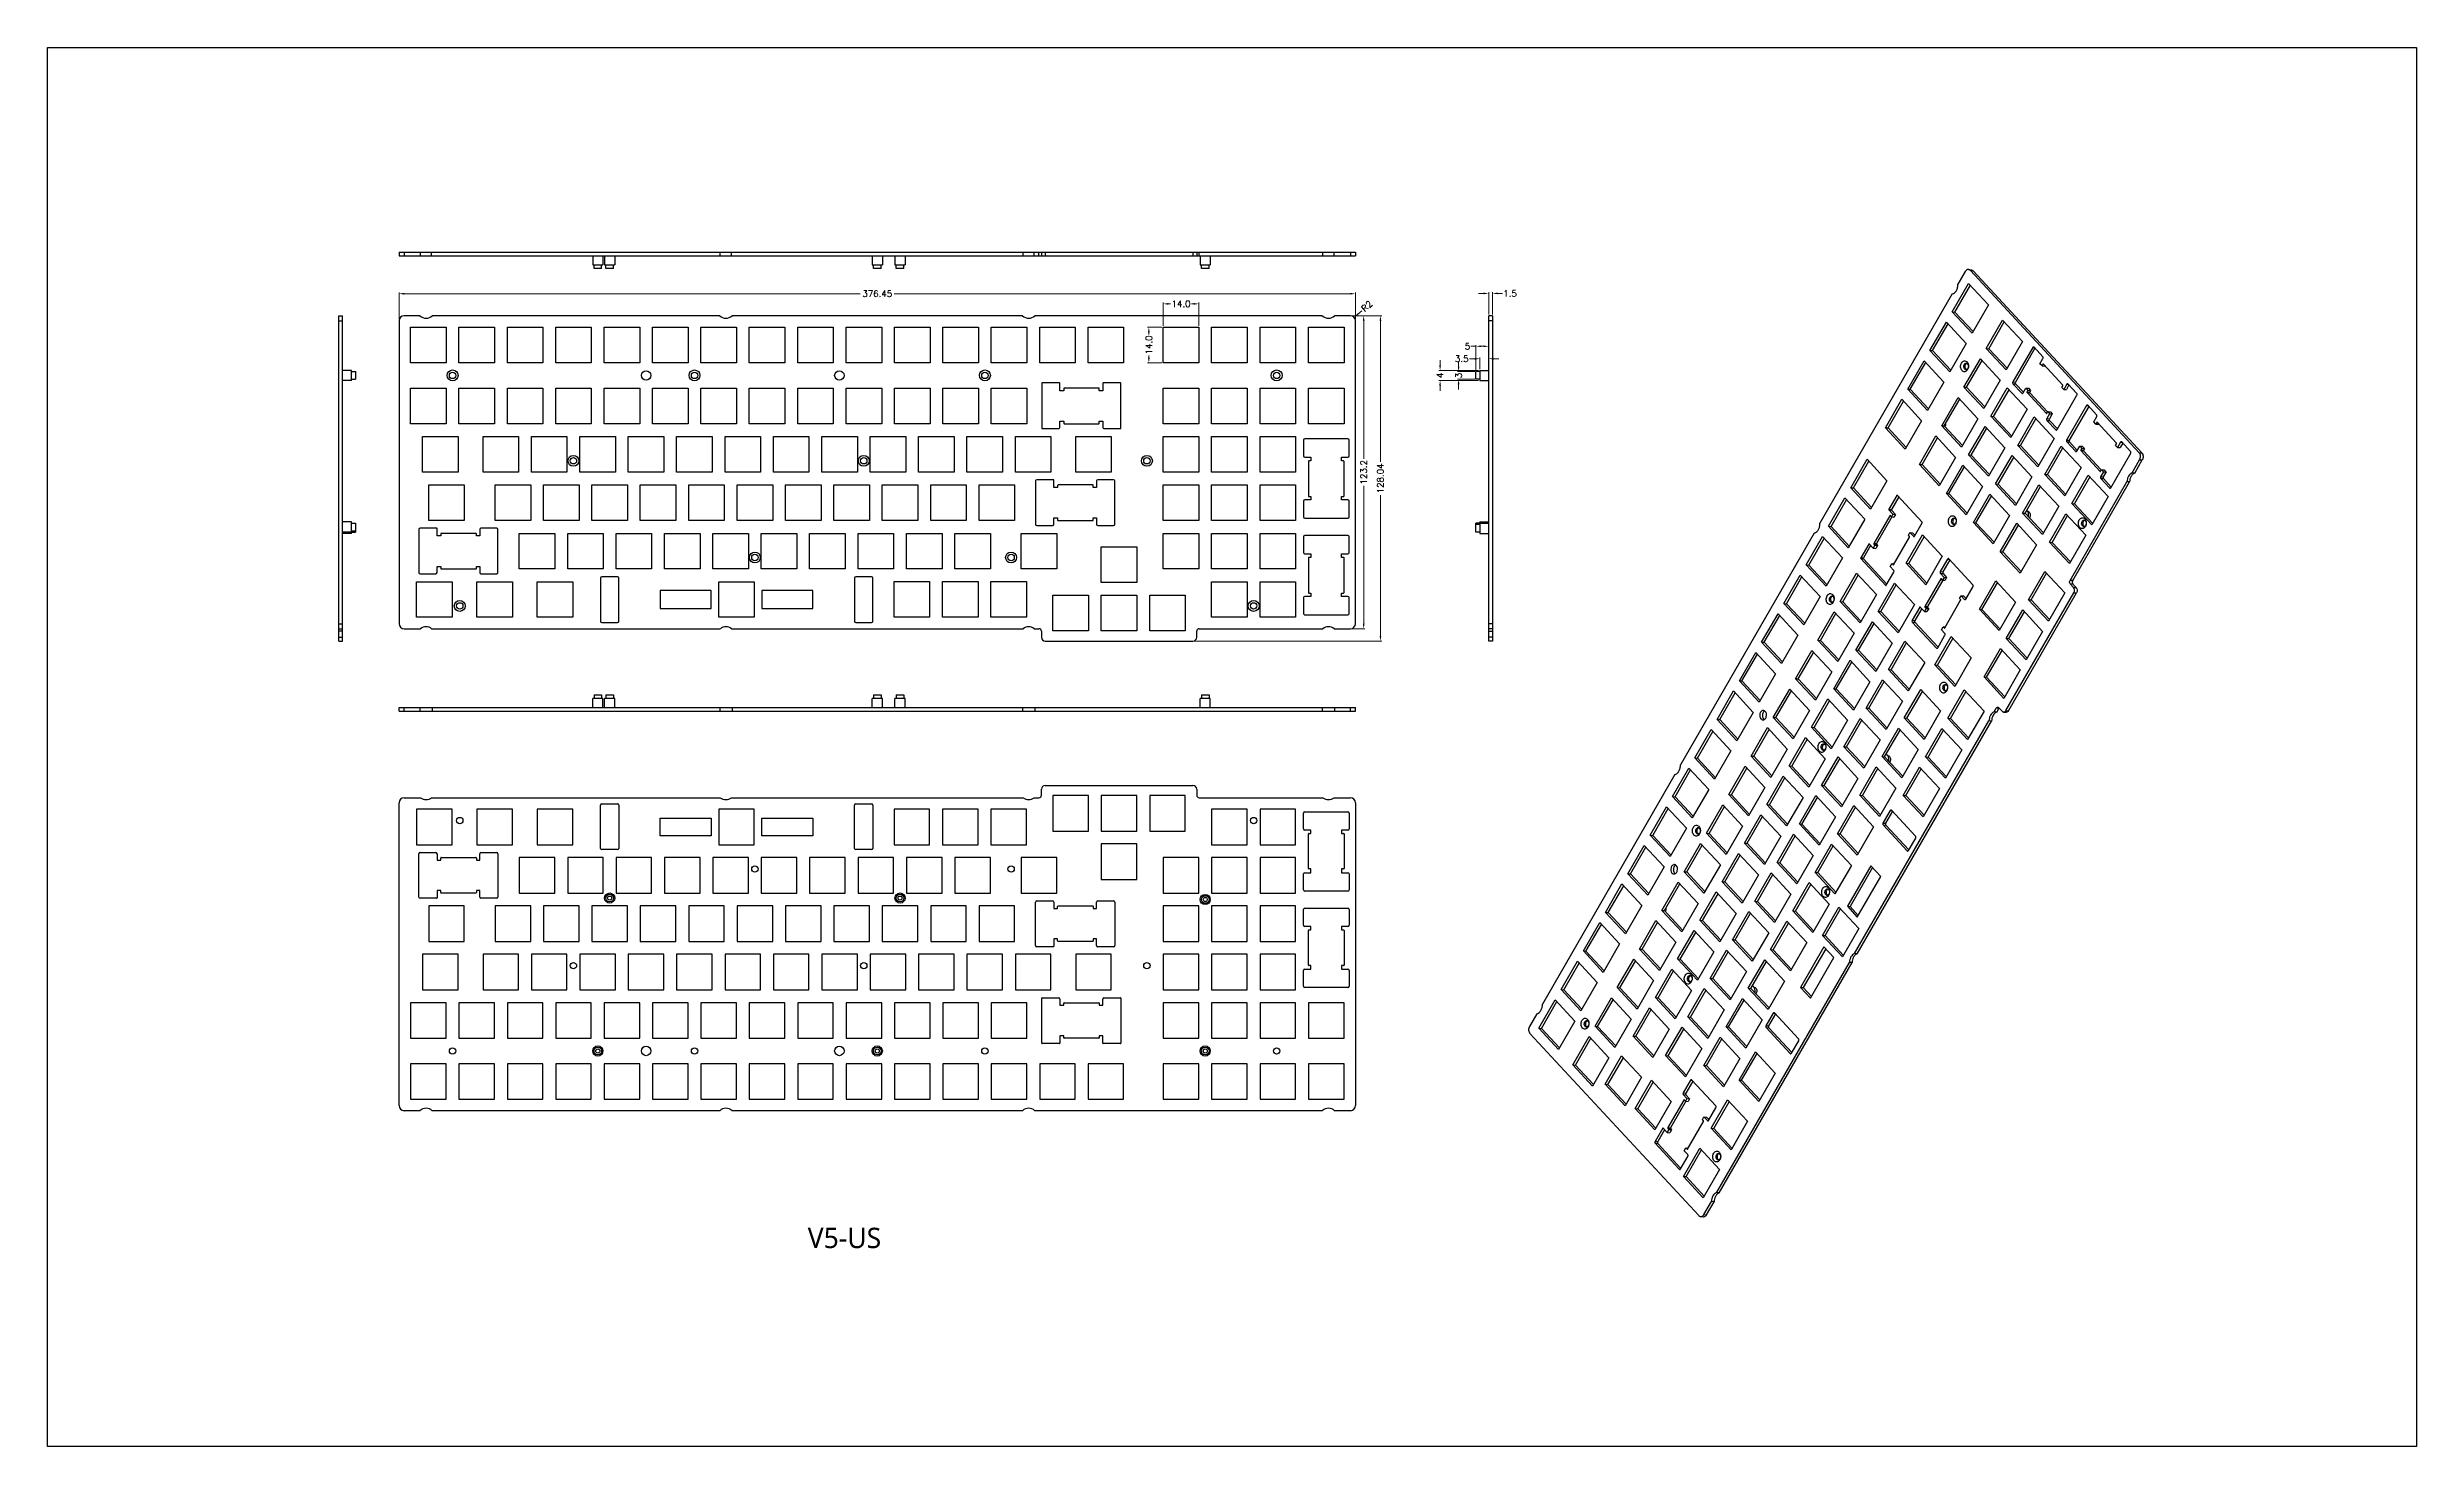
# Model space of a CAD drawing. Header units: millimetres. Extents: x -1930 to -997, y 85 to 636.
import ezdxf

# ---------------------------------------------------------------- set-up
doc = ezdxf.new("R2010")
doc.units = ezdxf.units.MM
doc.header["$LTSCALE"] = 30.734
doc.header["$PDMODE"] = 3
doc.header["$PDSIZE"] = 8
doc.layers.get('0').update_dxf_attribs({"linetype": 'CONTINUOUS'})
doc.layers.get('Defpoints').update_dxf_attribs({"linetype": 'CONTINUOUS'})
doc.layers.add('dim', color=82, linetype='CONTINUOUS', lineweight=9)
doc.styles.add('ROMANC', font='romanc.shx', dxfattribs={"bigfont": 'gbcbig.shx'})
doc.dimstyles.new('YanXiu', dxfattribs={"dimtxt": 2.5, "dimasz": 2.2, "dimexe": 0.66, "dimexo": 0.66, "dimgap": 0.66, "dimtad": 0, "dimdsep": 46, "dimtxsty": 'ROMANC', "dimcen": 0, "dimclrd": 256, "dimclre": 131, "dimclrt": 42, "dimazin": 2, "dimtfac": 1, "dimtofl": 0, "dimtmove": 0, "dimatfit": 3, "dimfxl": 1, "dimlwd": 5, "dimlwe": 5, "dimarcsym": 0})

msp = doc.modelspace()

# ---------------------------------------------------------------- texts
at = {"layer": 'dim', "color": 42, "insert": (-1630.605, 171.007), "char_height": 8, "attachment_point": 1, "style": 'ROMANC'}
msp.add_mtext('{\\fMicrosoft YaHei|b0|i0|c134|p34;\\C6;V5-US}', dxfattribs=at)

# ---------------------------------------------------------------- blocks, each defined once
blk = doc.blocks.new('*D0')
at = {"layer": 'Defpoints', "color": 0}
for p in [(-1415.01, 538.63), (-1791.46, 527.96), (-1415.01, 527.96)]:
    blk.add_point(p, dxfattribs=at)
at = {"layer": 'dim', "color": 131, "lineweight": 5}
for p, q in [((-1791.46, 528.46), (-1791.46, 539.13)), ((-1415.01, 528.46), (-1415.01, 539.13))]:
    blk.add_line(p, q, dxfattribs=at)
at = {"layer": 'dim', "lineweight": 5}
for p, q in [((-1789.46, 538.63), (-1609.92, 538.63)), ((-1417.01, 538.63), (-1596.54, 538.63))]:
    blk.add_line(p, q, dxfattribs=at)
at = {"layer": 'dim'}
for points in [[(-1789.46, 538.96), (-1789.46, 538.3), (-1791.46, 538.63)], [(-1417.01, 538.96), (-1417.01, 538.3), (-1415.01, 538.63)]]:
    blk.add_solid(points, dxfattribs=at)
at = {"layer": 'dim', "color": 42, "insert": (-1603.23, 538.63), "char_height": 2.5, "attachment_point": 5, "style": 'ROMANC'}
blk.add_mtext('376.45', dxfattribs=at)
blk = doc.blocks.new('*D1')
at = {"layer": 'Defpoints', "color": 0}
for p in [(-1420.11, 529.96), (-1478.99, 401.92), (-1405.17, 401.92)]:
    blk.add_point(p, dxfattribs=at)
at = {"layer": 'dim', "color": 131, "lineweight": 5}
for p, q in [((-1419.61, 529.96), (-1404.67, 529.96)), ((-1478.49, 401.92), (-1404.67, 401.92))]:
    blk.add_line(p, q, dxfattribs=at)
at = {"layer": 'dim', "lineweight": 5}
for p, q in [((-1405.17, 527.96), (-1405.17, 472.52)), ((-1405.17, 403.92), (-1405.17, 459.37))]:
    blk.add_line(p, q, dxfattribs=at)
at = {"layer": 'dim'}
for points in [[(-1405.5, 527.96), (-1404.83, 527.96), (-1405.17, 529.96)], [(-1405.5, 403.92), (-1404.83, 403.92), (-1405.17, 401.92)]]:
    blk.add_solid(points, dxfattribs=at)
at = {"layer": 'dim', "color": 42, "insert": (-1405.17, 465.94), "char_height": 2.5, "attachment_point": 5, "rotation": 90, "style": 'ROMANC'}
blk.add_mtext('128.04', dxfattribs=at)
blk = doc.blocks.new('*D2')
at = {"layer": 'Defpoints', "color": 0}
for p in [(-1419.61, 529.96), (-1411.77, 529.96), (-1417.01, 406.76)]:
    blk.add_point(p, dxfattribs=at)
at = {"layer": 'dim', "color": 131, "lineweight": 5}
for p, q in [((-1419.11, 529.96), (-1411.27, 529.96)), ((-1416.51, 406.76), (-1411.27, 406.76))]:
    blk.add_line(p, q, dxfattribs=at)
at = {"layer": 'dim', "lineweight": 5}
for p, q in [((-1411.77, 527.96), (-1411.77, 473.69)), ((-1411.77, 408.76), (-1411.77, 463.04))]:
    blk.add_line(p, q, dxfattribs=at)
at = {"layer": 'dim'}
for points in [[(-1412.1, 527.96), (-1411.43, 527.96), (-1411.77, 529.96)], [(-1412.1, 408.76), (-1411.43, 408.76), (-1411.77, 406.76)]]:
    blk.add_solid(points, dxfattribs=at)
at = {"layer": 'dim', "color": 42, "insert": (-1411.77, 468.36), "char_height": 2.5, "attachment_point": 5, "rotation": 90, "style": 'ROMANC'}
blk.add_mtext('123.2', dxfattribs=at)
blk = doc.blocks.new('*D3')
at = {"layer": 'Defpoints', "color": 0}
for p in [(-1417.01, 527.96), (-1415.51, 529.3)]:
    blk.add_point(p, dxfattribs=at)
at = {"layer": 'dim', "lineweight": 5}
blk.add_line((-1412.53, 531.96), (-1414.02, 530.63), dxfattribs=at)
at = {"layer": 'dim'}
blk.add_solid([(-1414.25, 530.88), (-1413.8, 530.38), (-1415.51, 529.3)], dxfattribs=at)
at = {"layer": 'dim', "color": 42, "insert": (-1410.52, 533.76), "char_height": 2.5, "attachment_point": 5, "rotation": 41.77334, "style": 'ROMANC'}
blk.add_mtext('R2', dxfattribs=at)
blk = doc.blocks.new('*D4')
at = {"layer": 'Defpoints', "color": 0}
for p in [(-1361.06, 538.74), (-1362.56, 529.96), (-1361.06, 529.96)]:
    blk.add_point(p, dxfattribs=at)
at = {"layer": 'dim', "lineweight": 5}
for p, q in [((-1364.56, 538.74), (-1366.56, 538.74)), ((-1359.06, 538.74), (-1357.06, 538.74))]:
    blk.add_line(p, q, dxfattribs=at)
at = {"layer": 'dim', "color": 131, "lineweight": 5}
for p, q in [((-1362.56, 530.46), (-1362.56, 539.24)), ((-1361.06, 530.46), (-1361.06, 539.24))]:
    blk.add_line(p, q, dxfattribs=at)
at = {"layer": 'dim'}
for points in [[(-1364.56, 539.08), (-1364.56, 538.41), (-1362.56, 538.74)], [(-1359.06, 539.08), (-1359.06, 538.41), (-1361.06, 538.74)]]:
    blk.add_solid(points, dxfattribs=at)
at = {"layer": 'dim', "color": 42, "insert": (-1354.12, 538.74), "char_height": 2.5, "attachment_point": 5, "style": 'ROMANC'}
blk.add_mtext('1.5', dxfattribs=at)
blk = doc.blocks.new('*D5')
at = {"layer": 'Defpoints', "color": 0}
for p in [(-1366.06, 513.04), (-1366.06, 508.46), (-1362.56, 508.46)]:
    blk.add_point(p, dxfattribs=at)
at = {"layer": 'dim', "lineweight": 5}
for p, q in [((-1368.06, 513.04), (-1370.06, 513.04)), ((-1360.56, 513.04), (-1358.56, 513.04))]:
    blk.add_line(p, q, dxfattribs=at)
at = {"layer": 'dim', "color": 131, "lineweight": 5}
for p, q in [((-1366.06, 508.96), (-1366.06, 513.53)), ((-1362.56, 508.96), (-1362.56, 513.53))]:
    blk.add_line(p, q, dxfattribs=at)
at = {"layer": 'dim'}
for points in [[(-1368.06, 513.37), (-1368.06, 512.7), (-1366.06, 513.04)], [(-1360.56, 513.37), (-1360.56, 512.7), (-1362.56, 513.04)]]:
    blk.add_solid(points, dxfattribs=at)
at = {"layer": 'dim', "color": 42, "insert": (-1373.18, 513.04), "char_height": 2.5, "attachment_point": 5, "style": 'ROMANC'}
blk.add_mtext('3.5', dxfattribs=at)
blk = doc.blocks.new('*D6')
at = {"layer": 'Defpoints', "color": 0}
for p in [(-1367.56, 517.94), (-1367.56, 507.96), (-1362.56, 508.46)]:
    blk.add_point(p, dxfattribs=at)
at = {"layer": 'dim', "lineweight": 5}
for p, q in [((-1367.56, 517.94), (-1369.56, 517.94)), ((-1364.56, 517.94), (-1365.56, 517.94))]:
    blk.add_line(p, q, dxfattribs=at)
at = {"layer": 'dim', "color": 131, "lineweight": 5}
for p, q in [((-1367.56, 508.46), (-1367.56, 518.44)), ((-1362.56, 508.96), (-1362.56, 518.44))]:
    blk.add_line(p, q, dxfattribs=at)
at = {"layer": 'dim'}
for points in [[(-1365.56, 518.27), (-1365.56, 517.61), (-1367.56, 517.94)], [(-1364.56, 518.27), (-1364.56, 517.61), (-1362.56, 517.94)]]:
    blk.add_solid(points, dxfattribs=at)
at = {"layer": 'dim', "color": 42, "insert": (-1370.9, 517.94), "char_height": 2.5, "attachment_point": 5, "style": 'ROMANC'}
blk.add_mtext('5', dxfattribs=at)
blk = doc.blocks.new('*D7')
at = {"layer": 'Defpoints', "color": 0}
for p in [(-1381.69, 508.46), (-1366.06, 508.46), (-1366.06, 504.46)]:
    blk.add_point(p, dxfattribs=at)
at = {"layer": 'dim', "color": 131, "lineweight": 5}
for p, q in [((-1366.56, 508.46), (-1382.19, 508.46)), ((-1366.56, 504.46), (-1382.19, 504.46))]:
    blk.add_line(p, q, dxfattribs=at)
at = {"layer": 'dim', "lineweight": 5}
for p, q in [((-1381.69, 510.46), (-1381.69, 512.46)), ((-1381.69, 502.46), (-1381.69, 500.46))]:
    blk.add_line(p, q, dxfattribs=at)
at = {"layer": 'dim'}
for points in [[(-1382.03, 510.46), (-1381.36, 510.46), (-1381.69, 508.46)], [(-1382.03, 502.46), (-1381.36, 502.46), (-1381.69, 504.46)]]:
    blk.add_solid(points, dxfattribs=at)
at = {"layer": 'dim', "color": 42, "insert": (-1381.69, 506.46), "char_height": 2.5, "attachment_point": 5, "rotation": 90, "style": 'ROMANC'}
blk.add_mtext('4', dxfattribs=at)
blk = doc.blocks.new('*D8')
at = {"layer": 'Defpoints', "color": 0}
for p in [(-1374.4, 507.96), (-1367.56, 507.96), (-1367.56, 504.96)]:
    blk.add_point(p, dxfattribs=at)
at = {"layer": 'dim', "color": 131, "lineweight": 5}
for p, q in [((-1368.06, 507.96), (-1374.9, 507.96)), ((-1368.06, 504.96), (-1374.9, 504.96))]:
    blk.add_line(p, q, dxfattribs=at)
at = {"layer": 'dim', "lineweight": 5}
for p, q in [((-1374.4, 509.96), (-1374.4, 511.96)), ((-1374.4, 502.96), (-1374.4, 500.96))]:
    blk.add_line(p, q, dxfattribs=at)
at = {"layer": 'dim'}
for points in [[(-1374.74, 509.96), (-1374.07, 509.96), (-1374.4, 507.96)], [(-1374.74, 502.96), (-1374.07, 502.96), (-1374.4, 504.96)]]:
    blk.add_solid(points, dxfattribs=at)
at = {"layer": 'dim', "color": 42, "insert": (-1374.4, 506.46), "char_height": 2.5, "attachment_point": 5, "rotation": 90, "style": 'ROMANC'}
blk.add_mtext('3', dxfattribs=at)
blk = doc.blocks.new('*D9')
at = {"layer": 'Defpoints', "color": 0}
for p in [(-1490.66, 534.64), (-1490.66, 525.46), (-1476.66, 525.46)]:
    blk.add_point(p, dxfattribs=at)
at = {"layer": 'dim', "color": 131, "lineweight": 5}
for p, q in [((-1490.66, 525.96), (-1490.66, 535.14)), ((-1476.66, 525.96), (-1476.66, 535.14))]:
    blk.add_line(p, q, dxfattribs=at)
at = {"layer": 'dim', "lineweight": 5}
for p, q in [((-1488.66, 534.64), (-1487.79, 534.64)), ((-1478.66, 534.64), (-1479.53, 534.64))]:
    blk.add_line(p, q, dxfattribs=at)
at = {"layer": 'dim'}
for points in [[(-1488.66, 534.97), (-1488.66, 534.3), (-1490.66, 534.64)], [(-1478.66, 534.97), (-1478.66, 534.3), (-1476.66, 534.64)]]:
    blk.add_solid(points, dxfattribs=at)
at = {"layer": 'dim', "color": 42, "insert": (-1483.66, 534.64), "char_height": 2.5, "attachment_point": 5, "style": 'ROMANC'}
blk.add_mtext('14.0', dxfattribs=at)
blk = doc.blocks.new('*D10')
at = {"layer": 'Defpoints', "color": 0}
for p in [(-1490.66, 525.46), (-1496.33, 511.46), (-1490.66, 511.46)]:
    blk.add_point(p, dxfattribs=at)
at = {"layer": 'dim', "color": 131, "lineweight": 5}
for p, q in [((-1491.16, 525.46), (-1496.83, 525.46)), ((-1491.16, 511.46), (-1496.83, 511.46))]:
    blk.add_line(p, q, dxfattribs=at)
at = {"layer": 'dim', "lineweight": 5}
for p, q in [((-1496.33, 523.46), (-1496.33, 522.59)), ((-1496.33, 513.46), (-1496.33, 514.33))]:
    blk.add_line(p, q, dxfattribs=at)
at = {"layer": 'dim'}
for points in [[(-1496.67, 523.46), (-1496, 523.46), (-1496.33, 525.46)], [(-1496.67, 513.46), (-1496, 513.46), (-1496.33, 511.46)]]:
    blk.add_solid(points, dxfattribs=at)
at = {"layer": 'dim', "color": 42, "insert": (-1496.33, 518.46), "char_height": 2.5, "attachment_point": 5, "rotation": 90, "style": 'ROMANC'}
blk.add_mtext('14.0', dxfattribs=at)

# ---------------------------------------------------------------- dimensions: what is measured, and where the dimension line sits
at = {"layer": 'dim'}
for base, p1, p2, picture, middle in [((-1415.006, 538.63), (-1791.456, 527.964), (-1415.006, 527.964), '*D0', (-1603.231, 538.63)), ((-1361.062, 538.744), (-1362.562, 529.964), (-1361.062, 529.964), '*D4', (-1354.122, 538.744)), ((-1366.062, 513.035), (-1362.562, 508.464), (-1366.062, 508.464), '*D5', (-1373.181, 513.035)), ((-1367.562, 517.94), (-1362.562, 508.464), (-1367.562, 507.964), '*D6', (-1370.895, 517.94))]:
    dim = msp.add_linear_dim(base=base, p1=p1, p2=p2, dimstyle='YanXiu', override={"dimasz": 2, "dimexe": 0.49975, "dimexo": 0.49975, "dimgap": 0.49975}, dxfattribs=at)
    dim.commit()
    dim.dimension.update_dxf_attribs({"geometry": picture, "text_midpoint": middle})
dim = msp.add_linear_dim(base=(-1490.656, 534.638), p1=(-1476.656, 525.464), p2=(-1490.656, 525.464), text='<>.0', dimstyle='YanXiu', override={"dimasz": 2, "dimexe": 0.49975, "dimexo": 0.49975, "dimgap": 0.49975}, dxfattribs=at)
dim.commit()
dim.dimension.update_dxf_attribs({"geometry": '*D9', "text_midpoint": (-1483.656, 534.638)})
dim = msp.add_radius_dim(center=(-1417.006, 527.964), mpoint=(-1415.515, 529.297), dimstyle='YanXiu', override={"dimasz": 2, "dimexe": 0.49975, "dimexo": 0.49975, "dimgap": 0.49975}, dxfattribs=at)
dim.commit()
dim.dimension.update_dxf_attribs({"geometry": '*D3', "text_midpoint": (-1410.516, 533.762)})
dim = msp.add_linear_dim(base=(-1496.333, 511.464), p1=(-1490.656, 525.464), p2=(-1490.656, 511.464), angle=90, text='<>.0', dimstyle='YanXiu', override={"dimasz": 2, "dimexe": 0.49975, "dimexo": 0.49975, "dimgap": 0.49975}, dxfattribs=at)
dim.commit()
dim.dimension.update_dxf_attribs({"geometry": '*D10', "text_midpoint": (-1496.333, 518.464)})
for base, p1, p2, picture, middle in [((-1405.166, 401.924), (-1420.11, 529.964), (-1478.994, 401.924), '*D1', (-1405.166, 465.944)), ((-1381.692, 508.464), (-1366.062, 504.464), (-1366.062, 508.464), '*D7', (-1381.692, 506.464))]:
    dim = msp.add_linear_dim(base=base, p1=p1, p2=p2, angle=90, dimstyle='YanXiu', override={"dimasz": 2, "dimexe": 0.49975, "dimexo": 0.49975, "dimgap": 0.49975}, dxfattribs=at)
    dim.commit()
    dim.dimension.update_dxf_attribs({"geometry": picture, "text_midpoint": middle, "dimtype": 160})
for base, p1, p2, picture, middle in [((-1411.766, 529.964), (-1417.006, 406.764), (-1419.611, 529.964), '*D2', (-1411.766, 468.364)), ((-1374.404, 507.964), (-1367.562, 504.964), (-1367.562, 507.964), '*D8', (-1374.404, 506.464))]:
    dim = msp.add_linear_dim(base=base, p1=p1, p2=p2, angle=90, dimstyle='YanXiu', override={"dimasz": 2, "dimexe": 0.49975, "dimexo": 0.49975, "dimgap": 0.49975}, dxfattribs=at)
    dim.commit()
    dim.dimension.update_dxf_attribs({"geometry": picture, "text_midpoint": middle})

# ---------------------------------------------------------------- linework, layer by layer
at = {"color": 7, "linetype": 'Continuous'}
for p, q in [((-1791.456, 555.011), (-1791.456, 553.511)), ((-1791.456, 555.011), (-1415.006, 555.011)), ((-1791.456, 553.511), (-1415.006, 553.511)), ((-1789.456, 555.011), (-1789.456, 553.511)), ((-1783.014, 553.511), (-1783.014, 555.011)), ((-1778.649, 553.511), (-1778.649, 555.011)), ((-1715.231, 553.511), (-1715.231, 550.011)), ((-1711.231, 553.511), (-1711.231, 550.011)), ((-1710.576, 553.511), (-1710.576, 550.011)), ((-1706.576, 553.511), (-1706.576, 550.011)), ((-1665.014, 553.511), (-1665.014, 555.011)), ((-1660.649, 553.511), (-1660.649, 555.011)), ((-1605.231, 553.511), (-1605.231, 550.011)), ((-1601.231, 553.511), (-1601.231, 550.011)), ((-1596.276, 553.511), (-1596.276, 550.011)), ((-1592.276, 553.511), (-1592.276, 550.011)), ((-1545.814, 553.511), (-1545.814, 555.011)), ((-1541.449, 553.511), (-1541.449, 555.011)), ((-1539.594, 553.511), (-1539.594, 555.011)), ((-1538.594, 555.011), (-1538.594, 553.511)), ((-1537.094, 555.011), (-1537.094, 553.511)), ((-1478.994, 555.011), (-1478.994, 553.511)), ((-1477.494, 555.011), (-1477.494, 553.511)), ((-1476.494, 553.511), (-1476.494, 555.011)), ((-1476.131, 553.511), (-1476.131, 550.011)), ((-1472.131, 553.511), (-1472.131, 550.011)), ((-1427.814, 553.511), (-1427.814, 555.011)), ((-1423.449, 553.511), (-1423.449, 555.011)), ((-1417.006, 555.011), (-1417.006, 553.511)), ((-1415.006, 555.011), (-1415.006, 553.511)), ((-1715.231, 550.011), (-1711.231, 550.011)), ((-1714.731, 548.511), (-1714.731, 550.011)), ((-1711.731, 548.511), (-1714.731, 548.511)), ((-1711.731, 548.511), (-1711.731, 550.011)), ((-1710.576, 550.011), (-1706.576, 550.011)), ((-1710.076, 548.511), (-1710.076, 550.011)), ((-1707.076, 548.511), (-1710.076, 548.511)), ((-1707.076, 548.511), (-1707.076, 550.011)), ((-1605.231, 550.011), (-1601.231, 550.011)), ((-1604.731, 548.511), (-1604.731, 550.011)), ((-1601.731, 548.511), (-1604.731, 548.511)), ((-1601.731, 548.511), (-1601.731, 550.011)), ((-1596.276, 550.011), (-1592.276, 550.011)), ((-1595.776, 548.511), (-1595.776, 550.011)), ((-1592.776, 548.511), (-1595.776, 548.511)), ((-1592.776, 548.511), (-1592.776, 550.011)), ((-1476.131, 550.011), (-1472.131, 550.011)), ((-1475.631, 548.511), (-1475.631, 550.011)), ((-1472.631, 548.511), (-1475.631, 548.511)), ((-1472.631, 548.511), (-1472.631, 550.011)), ((-1180.075, 531.485), (-1173.628, 542.653)), ((-1179.039, 531.415), (-1172.964, 541.937)), ((-1174.984, 547.353), (-1177.843, 542.401)), ((-1173.735, 548.146), (-1172.699, 548.076)), ((-1173.628, 542.653), (-1165.825, 534.235)), ((-1106.513, 476.071), (-1172.948, 547.745)), ((-1172.948, 547.745), (-1171.912, 547.675)), ((-1105.476, 476.001), (-1171.912, 547.675)), ((-1180.069, 538.545), (-1232.186, 448.277)), ((-1165.825, 534.235), (-1172.272, 523.067)), ((-1815.184, 401.924), (-1815.184, 529.964)), ((-1815.184, 529.964), (-1813.684, 529.964)), ((-1815.184, 527.964), (-1813.684, 527.964)), ((-1813.684, 401.924), (-1813.684, 529.964)), ((-1791.456, 527.964), (-1791.456, 408.764)), ((-1783.249, 529.964), (-1789.456, 529.964)), ((-1786.956, 511.464), (-1786.956, 525.464)), ((-1786.956, 525.464), (-1772.956, 525.464)), ((-1665.249, 529.964), (-1778.414, 529.964)), ((-1772.956, 525.464), (-1772.956, 511.464)), ((-1767.906, 511.464), (-1767.906, 525.464)), ((-1767.906, 525.464), (-1753.906, 525.464)), ((-1753.906, 525.464), (-1753.906, 511.464)), ((-1748.856, 511.464), (-1748.856, 525.464)), ((-1748.856, 525.464), (-1734.856, 525.464)), ((-1734.856, 525.464), (-1734.856, 511.464)), ((-1729.806, 511.464), (-1729.806, 525.464)), ((-1729.806, 525.464), (-1715.806, 525.464)), ((-1715.806, 525.464), (-1715.806, 511.464)), ((-1710.756, 511.464), (-1710.756, 525.464)), ((-1710.756, 525.464), (-1696.756, 525.464)), ((-1696.756, 525.464), (-1696.756, 511.464)), ((-1691.706, 511.464), (-1691.706, 525.464)), ((-1691.706, 525.464), (-1677.706, 525.464)), ((-1677.706, 525.464), (-1677.706, 511.464)), ((-1672.656, 511.464), (-1672.656, 525.464)), ((-1672.656, 525.464), (-1658.656, 525.464)), ((-1546.049, 529.964), (-1660.414, 529.964)), ((-1658.656, 525.464), (-1658.656, 511.464)), ((-1653.606, 511.464), (-1653.606, 525.464)), ((-1653.606, 525.464), (-1639.606, 525.464)), ((-1639.606, 525.464), (-1639.606, 511.464)), ((-1634.556, 511.464), (-1634.556, 525.464)), ((-1634.556, 525.464), (-1620.556, 525.464)), ((-1620.556, 525.464), (-1620.556, 511.464)), ((-1615.506, 511.464), (-1615.506, 525.464)), ((-1615.506, 525.464), (-1601.506, 525.464)), ((-1601.506, 525.464), (-1601.506, 511.464)), ((-1596.456, 511.464), (-1596.456, 525.464)), ((-1596.456, 525.464), (-1582.456, 525.464)), ((-1582.456, 525.464), (-1582.456, 511.464)), ((-1577.406, 511.464), (-1577.406, 525.464)), ((-1577.406, 525.464), (-1563.406, 525.464)), ((-1563.406, 525.464), (-1563.406, 511.464)), ((-1558.356, 511.464), (-1558.356, 525.464)), ((-1558.356, 525.464), (-1544.356, 525.464)), ((-1544.356, 525.464), (-1544.356, 511.464)), ((-1428.049, 529.964), (-1541.214, 529.964)), ((-1539.306, 511.464), (-1539.306, 525.464)), ((-1539.306, 525.464), (-1525.306, 525.464)), ((-1525.306, 525.464), (-1525.306, 511.464)), ((-1520.256, 525.464), (-1506.256, 525.464)), ((-1520.256, 511.464), (-1520.256, 525.464)), ((-1506.256, 525.464), (-1506.256, 511.464)), ((-1490.656, 525.464), (-1476.656, 525.464)), ((-1490.656, 511.464), (-1490.656, 525.464)), ((-1476.656, 525.464), (-1476.656, 511.464)), ((-1471.606, 525.464), (-1457.606, 525.464)), ((-1471.606, 511.464), (-1471.606, 525.464)), ((-1457.606, 525.464), (-1457.606, 511.464)), ((-1452.556, 525.464), (-1438.556, 525.464)), ((-1452.556, 511.464), (-1452.556, 525.464)), ((-1438.556, 525.464), (-1438.556, 511.464)), ((-1433.506, 525.464), (-1419.506, 525.464)), ((-1433.506, 511.464), (-1433.506, 525.464)), ((-1417.006, 529.964), (-1423.214, 529.964)), ((-1419.506, 525.464), (-1419.506, 511.464)), ((-1415.006, 408.764), (-1415.006, 527.964)), ((-1362.562, 401.924), (-1362.562, 529.964)), ((-1361.062, 529.964), (-1362.562, 529.964)), ((-1361.062, 527.964), (-1362.562, 527.964)), ((-1361.062, 529.964), (-1361.062, 401.924)), ((-1188.848, 516.29), (-1182.401, 527.457)), ((-1187.812, 516.22), (-1181.737, 526.742)), ((-1182.401, 527.457), (-1174.598, 519.039)), ((-1172.272, 523.067), (-1180.075, 531.485)), ((-1180.075, 531.485), (-1179.039, 531.415)), ((-1171.899, 523.713), (-1179.039, 531.415)), ((-1166.699, 517.054), (-1160.251, 528.222)), ((-1165.662, 516.984), (-1159.588, 527.506)), ((-1160.251, 528.222), (-1152.448, 519.803)), ((-1181.045, 507.872), (-1188.848, 516.29)), ((-1188.848, 516.29), (-1187.812, 516.22)), ((-1180.672, 508.518), (-1187.812, 516.22)), ((-1174.598, 519.039), (-1181.045, 507.872)), ((-1175.472, 501.859), (-1169.024, 513.026)), ((-1169.024, 513.026), (-1161.221, 504.608)), ((-1158.896, 508.636), (-1166.699, 517.054)), ((-1166.699, 517.054), (-1165.662, 516.984)), ((-1158.523, 509.282), (-1165.662, 516.984)), ((-1152.448, 519.803), (-1158.896, 508.636)), ((-1148.409, 517.463), (-1156.238, 503.903)), ((-1147.515, 517.146), (-1155.202, 503.833)), ((-1148.409, 517.463), (-1147.769, 517.42)), ((-1144.444, 513.833), (-1147.9, 517.561)), ((-1145.574, 511.093), (-1144.396, 513.134)), ((-1810.184, 508.464), (-1813.684, 508.464)), ((-1810.184, 504.464), (-1813.684, 504.464)), ((-1810.184, 504.464), (-1810.184, 508.464)), ((-1810.184, 507.964), (-1808.684, 507.964)), ((-1810.184, 504.964), (-1808.684, 504.964)), ((-1808.684, 507.964), (-1808.684, 504.964)), ((-1772.956, 511.464), (-1786.956, 511.464)), ((-1753.906, 511.464), (-1767.906, 511.464)), ((-1734.856, 511.464), (-1748.856, 511.464)), ((-1715.806, 511.464), (-1729.806, 511.464)), ((-1696.756, 511.464), (-1710.756, 511.464)), ((-1677.706, 511.464), (-1691.706, 511.464)), ((-1658.656, 511.464), (-1672.656, 511.464)), ((-1639.606, 511.464), (-1653.606, 511.464)), ((-1620.556, 511.464), (-1634.556, 511.464)), ((-1601.506, 511.464), (-1615.506, 511.464)), ((-1582.456, 511.464), (-1596.456, 511.464)), ((-1563.406, 511.464), (-1577.406, 511.464)), ((-1544.356, 511.464), (-1558.356, 511.464)), ((-1525.306, 511.464), (-1539.306, 511.464)), ((-1506.256, 511.464), (-1520.256, 511.464)), ((-1476.656, 511.464), (-1490.656, 511.464)), ((-1457.606, 511.464), (-1471.606, 511.464)), ((-1438.556, 511.464), (-1452.556, 511.464)), ((-1419.506, 511.464), (-1433.506, 511.464)), ((-1367.562, 504.964), (-1367.562, 507.964)), ((-1366.062, 507.964), (-1367.562, 507.964)), ((-1366.062, 504.964), (-1367.562, 504.964)), ((-1366.062, 508.464), (-1366.062, 504.464)), ((-1366.062, 508.464), (-1362.562, 508.464)), ((-1366.062, 504.464), (-1362.562, 504.464)), ((-1197.621, 501.095), (-1191.174, 512.262)), ((-1196.585, 501.025), (-1190.51, 511.546)), ((-1191.174, 512.262), (-1183.371, 503.844)), ((-1183.371, 503.844), (-1189.818, 492.676)), ((-1174.435, 501.789), (-1168.361, 512.31)), ((-1161.221, 504.608), (-1167.669, 493.441)), ((-1156.238, 503.903), (-1155.202, 503.833)), ((-1144.751, 510.204), (-1145.574, 511.093)), ((-1144.382, 510.842), (-1144.751, 510.204)), ((-1144.751, 510.204), (-1143.714, 510.134)), ((-1144.382, 510.842), (-1144.182, 510.829)), ((-1136.599, 502.704), (-1144.179, 510.882)), ((-1143.627, 510.286), (-1143.714, 510.134)), ((-1786.956, 487.464), (-1786.956, 501.464)), ((-1786.956, 501.464), (-1772.956, 501.464)), ((-1772.956, 501.464), (-1772.956, 487.464)), ((-1767.906, 487.464), (-1767.906, 501.464)), ((-1767.906, 501.464), (-1753.906, 501.464)), ((-1753.906, 501.464), (-1753.906, 487.464)), ((-1748.856, 487.464), (-1748.856, 501.464)), ((-1748.856, 501.464), (-1734.856, 501.464)), ((-1734.856, 501.464), (-1734.856, 487.464)), ((-1729.806, 487.464), (-1729.806, 501.464)), ((-1729.806, 501.464), (-1715.806, 501.464)), ((-1715.806, 501.464), (-1715.806, 487.464)), ((-1710.756, 487.464), (-1710.756, 501.464)), ((-1710.756, 501.464), (-1696.756, 501.464)), ((-1696.756, 501.464), (-1696.756, 487.464)), ((-1691.706, 487.464), (-1691.706, 501.464)), ((-1691.706, 501.464), (-1677.706, 501.464)), ((-1677.706, 501.464), (-1677.706, 487.464)), ((-1672.656, 487.464), (-1672.656, 501.464)), ((-1672.656, 501.464), (-1658.656, 501.464)), ((-1658.656, 501.464), (-1658.656, 487.464)), ((-1653.606, 487.464), (-1653.606, 501.464)), ((-1653.606, 501.464), (-1639.606, 501.464)), ((-1639.606, 501.464), (-1639.606, 487.464)), ((-1634.556, 487.464), (-1634.556, 501.464)), ((-1634.556, 501.464), (-1620.556, 501.464)), ((-1620.556, 501.464), (-1620.556, 487.464)), ((-1615.506, 487.464), (-1615.506, 501.464)), ((-1615.506, 501.464), (-1601.506, 501.464)), ((-1601.506, 501.464), (-1601.506, 487.464)), ((-1596.456, 487.464), (-1596.456, 501.464)), ((-1596.456, 501.464), (-1582.456, 501.464)), ((-1582.456, 501.464), (-1582.456, 487.464)), ((-1577.406, 487.464), (-1577.406, 501.464)), ((-1577.406, 501.464), (-1563.406, 501.464)), ((-1563.406, 501.464), (-1563.406, 487.464)), ((-1558.356, 501.464), (-1544.356, 501.464)), ((-1558.356, 487.464), (-1558.356, 501.464)), ((-1544.356, 501.464), (-1544.356, 487.464)), ((-1538.509, 503.323), (-1538.509, 485.723)), ((-1531.509, 503.523), (-1538.309, 503.523)), ((-1531.309, 500.464), (-1531.309, 503.323)), ((-1529.831, 500.464), (-1531.309, 500.464)), ((-1529.831, 501.264), (-1529.831, 500.464)), ((-1516.031, 501.464), (-1529.631, 501.464)), ((-1515.831, 500.464), (-1515.831, 501.264)), ((-1514.509, 500.464), (-1515.831, 500.464)), ((-1514.509, 503.323), (-1514.509, 500.464)), ((-1507.509, 503.523), (-1514.309, 503.523)), ((-1507.309, 485.723), (-1507.309, 503.323)), ((-1490.656, 501.464), (-1476.656, 501.464)), ((-1490.656, 487.464), (-1490.656, 501.464)), ((-1476.656, 501.464), (-1476.656, 487.464)), ((-1471.606, 501.464), (-1457.606, 501.464)), ((-1471.606, 487.464), (-1471.606, 501.464)), ((-1457.606, 501.464), (-1457.606, 487.464)), ((-1452.556, 501.464), (-1438.556, 501.464)), ((-1452.556, 487.464), (-1452.556, 501.464)), ((-1438.556, 501.464), (-1438.556, 487.464)), ((-1433.506, 501.464), (-1419.506, 501.464)), ((-1433.506, 487.464), (-1433.506, 501.464)), ((-1419.506, 501.464), (-1419.506, 487.464)), ((-1206.394, 485.899), (-1199.947, 497.066)), ((-1205.358, 485.829), (-1199.283, 496.351)), ((-1199.947, 497.066), (-1192.144, 488.648)), ((-1189.818, 492.676), (-1197.621, 501.095)), ((-1197.621, 501.095), (-1196.585, 501.025)), ((-1189.445, 493.322), (-1196.585, 501.025)), ((-1184.245, 486.663), (-1177.797, 497.831)), ((-1183.209, 486.593), (-1177.134, 497.115)), ((-1177.797, 497.831), (-1169.994, 489.412)), ((-1167.669, 493.441), (-1175.472, 501.859)), ((-1175.472, 501.859), (-1174.435, 501.789)), ((-1167.296, 494.086), (-1174.435, 501.789)), ((-1164.854, 490.404), (-1158.407, 501.571)), ((-1163.818, 490.334), (-1157.743, 500.856)), ((-1158.407, 501.571), (-1150.604, 493.153)), ((-1156.19, 503.203), (-1152.734, 499.475)), ((-1156.19, 503.203), (-1155.153, 503.133)), ((-1155.153, 503.133), (-1152.082, 499.82)), ((-1152.734, 499.475), (-1152.344, 499.449)), ((-1152.225, 499.573), (-1151.101, 501.521)), ((-1151.101, 501.521), (-1150.277, 500.632)), ((-1151.101, 501.521), (-1150.064, 501.451)), ((-1150.277, 500.632), (-1150.645, 499.994)), ((-1150.645, 499.994), (-1149.609, 499.924)), ((-1150.626, 499.714), (-1149.59, 499.644)), ((-1150.626, 499.714), (-1143.046, 491.537)), ((-1150.277, 500.632), (-1149.241, 500.562)), ((-1150.064, 501.451), (-1149.241, 500.562)), ((-1149.241, 500.562), (-1149.609, 499.924)), ((-1149.59, 499.644), (-1142.597, 492.1)), ((-1138.849, 485.142), (-1131.02, 498.703)), ((-1136.948, 501.786), (-1136.579, 502.424)), ((-1136.211, 500.991), (-1136.948, 501.786)), ((-1135.033, 503.032), (-1136.211, 500.991)), ((-1136.211, 500.991), (-1135.175, 500.921)), ((-1134.139, 502.715), (-1135.175, 500.921)), ((-1127.23, 494.614), (-1135.059, 481.053)), ((-1135.033, 503.032), (-1134.393, 502.989)), ((-1131.068, 499.402), (-1134.524, 503.13)), ((-1126.336, 494.297), (-1134.022, 480.983)), ((-1127.23, 494.614), (-1126.59, 494.57)), ((-1123.265, 490.984), (-1126.721, 494.712)), ((-1772.956, 487.464), (-1786.956, 487.464)), ((-1753.906, 487.464), (-1767.906, 487.464)), ((-1734.856, 487.464), (-1748.856, 487.464)), ((-1715.806, 487.464), (-1729.806, 487.464)), ((-1696.756, 487.464), (-1710.756, 487.464)), ((-1677.706, 487.464), (-1691.706, 487.464)), ((-1658.656, 487.464), (-1672.656, 487.464)), ((-1639.606, 487.464), (-1653.606, 487.464)), ((-1620.556, 487.464), (-1634.556, 487.464)), ((-1601.506, 487.464), (-1615.506, 487.464)), ((-1582.456, 487.464), (-1596.456, 487.464)), ((-1563.406, 487.464), (-1577.406, 487.464)), ((-1544.356, 487.464), (-1558.356, 487.464)), ((-1538.309, 485.523), (-1531.809, 485.523)), ((-1531.309, 488.464), (-1529.831, 488.464)), ((-1531.309, 486.023), (-1531.309, 488.464)), ((-1529.831, 488.464), (-1529.831, 487.664)), ((-1529.631, 487.464), (-1516.031, 487.464)), ((-1515.831, 488.464), (-1514.509, 488.464)), ((-1515.831, 487.664), (-1515.831, 488.464)), ((-1514.509, 488.464), (-1514.509, 486.023)), ((-1514.009, 485.523), (-1507.509, 485.523)), ((-1476.656, 487.464), (-1490.656, 487.464)), ((-1457.606, 487.464), (-1471.606, 487.464)), ((-1438.556, 487.464), (-1452.556, 487.464)), ((-1419.506, 487.464), (-1433.506, 487.464)), ((-1198.591, 477.481), (-1206.394, 485.899)), ((-1206.394, 485.899), (-1205.358, 485.829)), ((-1198.219, 478.127), (-1205.358, 485.829)), ((-1192.144, 488.648), (-1198.591, 477.481)), ((-1176.442, 478.245), (-1184.245, 486.663)), ((-1184.245, 486.663), (-1183.209, 486.593)), ((-1176.069, 478.891), (-1183.209, 486.593)), ((-1169.994, 489.412), (-1176.442, 478.245)), ((-1173.627, 475.209), (-1167.18, 486.376)), ((-1172.591, 475.139), (-1166.516, 485.66)), ((-1167.18, 486.376), (-1159.377, 477.958)), ((-1157.051, 481.986), (-1164.854, 490.404)), ((-1164.854, 490.404), (-1163.818, 490.334)), ((-1156.678, 482.632), (-1163.818, 490.334)), ((-1150.604, 493.153), (-1157.051, 481.986)), ((-1154.237, 478.949), (-1147.789, 490.117)), ((-1153.2, 478.879), (-1147.126, 489.401)), ((-1147.789, 490.117), (-1139.986, 481.698)), ((-1143.046, 491.537), (-1142.965, 491.531)), ((-1141.737, 491.419), (-1142.862, 489.472)), ((-1142.862, 489.472), (-1141.825, 489.402)), ((-1142.843, 491.576), (-1142.474, 492.214)), ((-1142.813, 488.772), (-1141.777, 488.702)), ((-1142.813, 488.772), (-1139.358, 485.044)), ((-1142.474, 492.214), (-1141.438, 492.144)), ((-1142.474, 492.214), (-1141.737, 491.419)), ((-1140.701, 491.349), (-1141.825, 489.402)), ((-1141.777, 488.702), (-1138.706, 485.389)), ((-1141.737, 491.419), (-1140.701, 491.349)), ((-1141.438, 492.144), (-1140.701, 491.349)), ((-1139.358, 485.044), (-1138.968, 485.018)), ((-1124.395, 488.243), (-1123.217, 490.284)), ((-1123.571, 487.355), (-1124.395, 488.243)), ((-1123.203, 487.993), (-1123.571, 487.355)), ((-1123.571, 487.355), (-1122.535, 487.285)), ((-1123.203, 487.993), (-1123.003, 487.979)), ((-1115.419, 479.855), (-1122.999, 488.032)), ((-1122.447, 487.437), (-1122.535, 487.285)), ((-1782.191, 468.414), (-1782.191, 482.414)), ((-1782.191, 482.414), (-1768.191, 482.414)), ((-1768.191, 482.414), (-1768.191, 468.414)), ((-1758.426, 468.414), (-1758.426, 482.414)), ((-1758.426, 482.414), (-1744.426, 482.414)), ((-1744.426, 482.414), (-1744.426, 468.414)), ((-1739.376, 468.414), (-1739.376, 482.414)), ((-1739.376, 482.414), (-1725.376, 482.414)), ((-1725.376, 482.414), (-1725.376, 468.414)), ((-1720.326, 468.414), (-1720.326, 482.414)), ((-1720.326, 482.414), (-1706.326, 482.414)), ((-1706.326, 482.414), (-1706.326, 468.414)), ((-1701.276, 468.414), (-1701.276, 482.414)), ((-1701.276, 482.414), (-1687.276, 482.414)), ((-1687.276, 482.414), (-1687.276, 468.414)), ((-1682.226, 468.414), (-1682.226, 482.414)), ((-1682.226, 482.414), (-1668.226, 482.414)), ((-1668.226, 482.414), (-1668.226, 468.414)), ((-1663.176, 468.414), (-1663.176, 482.414)), ((-1663.176, 482.414), (-1649.176, 482.414)), ((-1649.176, 482.414), (-1649.176, 468.414)), ((-1644.126, 468.414), (-1644.126, 482.414)), ((-1644.126, 482.414), (-1630.126, 482.414)), ((-1630.126, 482.414), (-1630.126, 468.414)), ((-1625.076, 468.414), (-1625.076, 482.414)), ((-1625.076, 482.414), (-1611.076, 482.414)), ((-1611.076, 482.414), (-1611.076, 468.414)), ((-1606.026, 468.414), (-1606.026, 482.414)), ((-1606.026, 482.414), (-1592.026, 482.414)), ((-1592.026, 482.414), (-1592.026, 468.414)), ((-1586.976, 468.414), (-1586.976, 482.414)), ((-1586.976, 482.414), (-1572.976, 482.414)), ((-1572.976, 482.414), (-1572.976, 468.414)), ((-1567.926, 482.414), (-1553.926, 482.414)), ((-1567.926, 468.414), (-1567.926, 482.414)), ((-1553.926, 482.414), (-1553.926, 468.414)), ((-1548.876, 482.414), (-1534.876, 482.414)), ((-1548.876, 468.414), (-1548.876, 482.414)), ((-1534.876, 482.414), (-1534.876, 468.414)), ((-1525.106, 482.414), (-1511.106, 482.414)), ((-1525.106, 468.414), (-1525.106, 482.414)), ((-1511.106, 482.414), (-1511.106, 468.414)), ((-1490.656, 482.414), (-1476.656, 482.414)), ((-1490.656, 468.414), (-1490.656, 482.414)), ((-1476.656, 482.414), (-1476.656, 468.414)), ((-1471.606, 482.414), (-1457.606, 482.414)), ((-1471.606, 468.414), (-1471.606, 482.414)), ((-1457.606, 482.414), (-1457.606, 468.414)), ((-1452.556, 482.414), (-1438.556, 482.414)), ((-1452.556, 468.414), (-1452.556, 482.414)), ((-1438.556, 482.414), (-1438.556, 468.414)), ((-1435.448, 481.005), (-1435.448, 474.805)), ((-1417.948, 481.505), (-1434.948, 481.505)), ((-1417.448, 474.805), (-1417.448, 481.005)), ((-1193.018, 471.468), (-1186.57, 482.635)), ((-1191.982, 471.398), (-1185.907, 481.919)), ((-1186.57, 482.635), (-1178.768, 474.217)), ((-1159.377, 477.958), (-1165.824, 466.79)), ((-1154.237, 478.949), (-1153.2, 478.879)), ((-1146.434, 470.531), (-1154.237, 478.949)), ((-1146.061, 471.177), (-1153.2, 478.879)), ((-1139.986, 481.698), (-1146.434, 470.531)), ((-1143.619, 467.495), (-1137.172, 478.662)), ((-1142.583, 467.425), (-1136.508, 477.946)), ((-1137.172, 478.662), (-1129.369, 470.244)), ((-1135.059, 481.053), (-1134.022, 480.983)), ((-1135.01, 480.354), (-1133.974, 480.284)), ((-1135.01, 480.354), (-1131.555, 476.626)), ((-1133.974, 480.284), (-1130.903, 476.971)), ((-1131.555, 476.626), (-1131.165, 476.6)), ((-1131.046, 476.724), (-1129.921, 478.671)), ((-1129.921, 478.671), (-1128.885, 478.602)), ((-1129.921, 478.671), (-1129.098, 477.783)), ((-1129.098, 477.783), (-1129.466, 477.145)), ((-1129.466, 477.145), (-1128.43, 477.075)), ((-1129.447, 476.865), (-1128.411, 476.795)), ((-1129.447, 476.865), (-1121.867, 468.687)), ((-1129.098, 477.783), (-1128.062, 477.713)), ((-1128.885, 478.602), (-1128.062, 477.713)), ((-1128.062, 477.713), (-1128.43, 477.075)), ((-1128.411, 476.795), (-1121.418, 469.251)), ((-1117.669, 462.293), (-1109.84, 475.853)), ((-1115.769, 478.937), (-1115.4, 479.575)), ((-1115.032, 478.142), (-1115.769, 478.937)), ((-1113.853, 480.183), (-1115.032, 478.142)), ((-1115.032, 478.142), (-1113.995, 478.072)), ((-1112.96, 479.866), (-1113.995, 478.072)), ((-1113.853, 480.183), (-1113.213, 480.139)), ((-1109.889, 476.553), (-1113.344, 480.281)), ((-1106.513, 476.071), (-1105.476, 476.001)), ((-1768.191, 468.414), (-1782.191, 468.414)), ((-1744.426, 468.414), (-1758.426, 468.414)), ((-1725.376, 468.414), (-1739.376, 468.414)), ((-1706.326, 468.414), (-1720.326, 468.414)), ((-1687.276, 468.414), (-1701.276, 468.414)), ((-1668.226, 468.414), (-1682.226, 468.414)), ((-1649.176, 468.414), (-1663.176, 468.414)), ((-1630.126, 468.414), (-1644.126, 468.414)), ((-1611.076, 468.414), (-1625.076, 468.414)), ((-1592.026, 468.414), (-1606.026, 468.414)), ((-1572.976, 468.414), (-1586.976, 468.414)), ((-1553.926, 468.414), (-1567.926, 468.414)), ((-1534.876, 468.414), (-1548.876, 468.414)), ((-1511.106, 468.414), (-1525.106, 468.414)), ((-1476.656, 468.414), (-1490.656, 468.414)), ((-1457.606, 468.414), (-1471.606, 468.414)), ((-1438.556, 468.414), (-1452.556, 468.414)), ((-1434.948, 474.305), (-1432.506, 474.305)), ((-1433.506, 472.627), (-1433.506, 459.027)), ((-1432.506, 472.827), (-1433.306, 472.827)), ((-1432.506, 474.305), (-1432.506, 472.827)), ((-1420.506, 474.305), (-1417.948, 474.305)), ((-1420.506, 472.827), (-1420.506, 474.305)), ((-1419.706, 472.827), (-1420.506, 472.827)), ((-1419.506, 459.027), (-1419.506, 472.627)), ((-1220.026, 462.288), (-1213.579, 473.456)), ((-1218.99, 462.218), (-1212.915, 472.74)), ((-1213.579, 473.456), (-1205.776, 465.037)), ((-1185.215, 463.05), (-1193.018, 471.468)), ((-1193.018, 471.468), (-1191.982, 471.398)), ((-1184.842, 463.695), (-1191.982, 471.398)), ((-1178.768, 474.217), (-1185.215, 463.05)), ((-1182.4, 460.013), (-1175.953, 471.18)), ((-1181.364, 459.943), (-1175.29, 470.465)), ((-1175.953, 471.18), (-1168.15, 462.762)), ((-1165.824, 466.79), (-1173.627, 475.209)), ((-1173.627, 475.209), (-1172.591, 475.139)), ((-1165.452, 467.436), (-1172.591, 475.139)), ((-1163.01, 463.754), (-1156.562, 474.921)), ((-1161.974, 463.684), (-1155.899, 474.205)), ((-1156.562, 474.921), (-1148.76, 466.503)), ((-1148.76, 466.503), (-1155.207, 455.336)), ((-1143.619, 467.495), (-1142.583, 467.425)), ((-1135.816, 459.076), (-1143.619, 467.495)), ((-1135.444, 459.722), (-1142.583, 467.425)), ((-1129.369, 470.244), (-1135.816, 459.076)), ((-1133.002, 456.04), (-1126.554, 467.207)), ((-1131.966, 455.97), (-1125.891, 466.491)), ((-1126.554, 467.207), (-1118.751, 458.789)), ((-1121.867, 468.687), (-1121.786, 468.682)), ((-1120.558, 468.57), (-1121.682, 466.622)), ((-1121.682, 466.622), (-1120.646, 466.552)), ((-1121.663, 468.727), (-1121.295, 469.365)), ((-1121.295, 469.365), (-1120.259, 469.295)), ((-1121.295, 469.365), (-1120.558, 468.57)), ((-1119.522, 468.5), (-1120.646, 466.552)), ((-1120.558, 468.57), (-1119.522, 468.5)), ((-1120.259, 469.295), (-1119.522, 468.5)), ((-1109.286, 468.134), (-1106.319, 473.273)), ((-1108.25, 468.064), (-1109.286, 468.134)), ((-1108.25, 468.064), (-1105.283, 473.203)), ((-1106.319, 473.273), (-1105.283, 473.203)), ((-1779.806, 449.364), (-1779.806, 463.364)), ((-1779.806, 463.364), (-1765.806, 463.364)), ((-1765.806, 463.364), (-1765.806, 449.364)), ((-1753.661, 449.364), (-1753.661, 463.364)), ((-1753.661, 463.364), (-1739.661, 463.364)), ((-1739.661, 463.364), (-1739.661, 449.364)), ((-1734.611, 449.364), (-1734.611, 463.364)), ((-1734.611, 463.364), (-1720.611, 463.364)), ((-1720.611, 463.364), (-1720.611, 449.364)), ((-1715.561, 449.364), (-1715.561, 463.364)), ((-1715.561, 463.364), (-1701.561, 463.364)), ((-1701.561, 463.364), (-1701.561, 449.364)), ((-1696.511, 449.364), (-1696.511, 463.364)), ((-1696.511, 463.364), (-1682.511, 463.364)), ((-1682.511, 463.364), (-1682.511, 449.364)), ((-1677.461, 449.364), (-1677.461, 463.364)), ((-1677.461, 463.364), (-1663.461, 463.364)), ((-1663.461, 463.364), (-1663.461, 449.364)), ((-1658.411, 449.364), (-1658.411, 463.364)), ((-1658.411, 463.364), (-1644.411, 463.364)), ((-1644.411, 463.364), (-1644.411, 449.364)), ((-1639.361, 449.364), (-1639.361, 463.364)), ((-1639.361, 463.364), (-1625.361, 463.364)), ((-1625.361, 463.364), (-1625.361, 449.364)), ((-1620.311, 449.364), (-1620.311, 463.364)), ((-1620.311, 463.364), (-1606.311, 463.364)), ((-1606.311, 463.364), (-1606.311, 449.364)), ((-1601.261, 463.364), (-1587.261, 463.364)), ((-1601.261, 449.364), (-1601.261, 463.364)), ((-1587.261, 463.364), (-1587.261, 449.364)), ((-1582.211, 463.364), (-1568.211, 463.364)), ((-1582.211, 449.364), (-1582.211, 463.364)), ((-1568.211, 463.364), (-1568.211, 449.364)), ((-1563.161, 463.364), (-1549.161, 463.364)), ((-1563.161, 449.364), (-1563.161, 463.364)), ((-1549.161, 463.364), (-1549.161, 449.364)), ((-1540.924, 464.923), (-1540.924, 447.923)), ((-1533.924, 465.423), (-1540.424, 465.423)), ((-1533.724, 462.364), (-1533.724, 465.223)), ((-1532.246, 462.364), (-1533.724, 462.364)), ((-1532.246, 463.164), (-1532.246, 462.364)), ((-1518.446, 463.364), (-1532.046, 463.364)), ((-1518.246, 462.364), (-1518.246, 463.164)), ((-1516.924, 462.364), (-1518.246, 462.364)), ((-1516.924, 464.923), (-1516.924, 462.364)), ((-1510.224, 465.423), (-1516.424, 465.423)), ((-1509.724, 447.923), (-1509.724, 464.923)), ((-1490.656, 463.364), (-1476.656, 463.364)), ((-1490.656, 449.364), (-1490.656, 463.364)), ((-1476.656, 463.364), (-1476.656, 449.364)), ((-1471.606, 463.364), (-1457.606, 463.364)), ((-1471.606, 449.364), (-1471.606, 463.364)), ((-1457.606, 463.364), (-1457.606, 449.364)), ((-1452.556, 463.364), (-1438.556, 463.364)), ((-1452.556, 449.364), (-1452.556, 463.364)), ((-1438.556, 463.364), (-1438.556, 449.364)), ((-1435.448, 457.005), (-1435.448, 450.805)), ((-1432.506, 457.505), (-1434.948, 457.505)), ((-1433.306, 458.827), (-1432.506, 458.827)), ((-1432.506, 458.827), (-1432.506, 457.505)), ((-1420.506, 458.827), (-1419.706, 458.827)), ((-1420.506, 457.505), (-1420.506, 458.827)), ((-1417.948, 457.505), (-1420.506, 457.505)), ((-1417.448, 450.805), (-1417.448, 457.005)), ((-1228.799, 447.093), (-1222.352, 458.26)), ((-1227.763, 447.023), (-1221.688, 457.544)), ((-1222.352, 458.26), (-1214.549, 449.842)), ((-1212.223, 453.87), (-1220.026, 462.288)), ((-1220.026, 462.288), (-1218.99, 462.218)), ((-1211.85, 454.516), (-1218.99, 462.218)), ((-1205.776, 465.037), (-1212.223, 453.87)), ((-1201.927, 459.263), (-1205.058, 453.839)), ((-1201.171, 458.707), (-1204.022, 453.769)), ((-1201.927, 459.263), (-1201.726, 459.249)), ((-1191.914, 448.719), (-1201.723, 459.302)), ((-1174.598, 451.595), (-1182.4, 460.013)), ((-1182.4, 460.013), (-1181.364, 459.943)), ((-1174.225, 452.241), (-1181.364, 459.943)), ((-1168.15, 462.762), (-1174.598, 451.595)), ((-1171.783, 448.558), (-1165.336, 459.726)), ((-1170.747, 448.488), (-1164.672, 459.01)), ((-1165.336, 459.726), (-1157.533, 451.307)), ((-1155.207, 455.336), (-1163.01, 463.754)), ((-1163.01, 463.754), (-1161.974, 463.684)), ((-1154.834, 455.981), (-1161.974, 463.684)), ((-1152.392, 452.299), (-1145.945, 463.466)), ((-1151.356, 452.229), (-1145.282, 462.751)), ((-1145.945, 463.466), (-1138.142, 455.048)), ((-1133.715, 425.822), (-1111.296, 464.652)), ((-1132.679, 425.752), (-1110.26, 464.582)), ((-1118.751, 458.789), (-1125.199, 447.622)), ((-1121.634, 465.923), (-1120.598, 465.853)), ((-1121.634, 465.923), (-1118.178, 462.195)), ((-1120.598, 465.853), (-1117.527, 462.54)), ((-1118.178, 462.195), (-1117.789, 462.168)), ((-1110.26, 464.582), (-1111.296, 464.652)), ((-1810.184, 448.839), (-1813.684, 448.839)), ((-1810.184, 444.264), (-1810.184, 448.839)), ((-1810.184, 448.339), (-1808.684, 448.339)), ((-1808.684, 448.339), (-1808.684, 444.764)), ((-1765.806, 449.364), (-1779.806, 449.364)), ((-1739.661, 449.364), (-1753.661, 449.364)), ((-1720.611, 449.364), (-1734.611, 449.364)), ((-1701.561, 449.364), (-1715.561, 449.364)), ((-1682.511, 449.364), (-1696.511, 449.364)), ((-1663.461, 449.364), (-1677.461, 449.364)), ((-1644.411, 449.364), (-1658.411, 449.364)), ((-1625.361, 449.364), (-1639.361, 449.364)), ((-1606.311, 449.364), (-1620.311, 449.364)), ((-1587.261, 449.364), (-1601.261, 449.364)), ((-1568.211, 449.364), (-1582.211, 449.364)), ((-1549.161, 449.364), (-1563.161, 449.364)), ((-1533.724, 450.364), (-1532.246, 450.364)), ((-1533.724, 447.923), (-1533.724, 450.364)), ((-1532.246, 450.364), (-1532.246, 449.564)), ((-1532.046, 449.364), (-1518.446, 449.364)), ((-1518.246, 450.364), (-1516.924, 450.364)), ((-1518.246, 449.564), (-1518.246, 450.364)), ((-1516.924, 450.364), (-1516.924, 447.923)), ((-1476.656, 449.364), (-1490.656, 449.364)), ((-1457.606, 449.364), (-1471.606, 449.364)), ((-1438.556, 449.364), (-1452.556, 449.364)), ((-1434.948, 450.305), (-1417.948, 450.305)), ((-1366.062, 448.339), (-1367.562, 448.339)), ((-1367.562, 444.764), (-1367.562, 448.339)), ((-1366.062, 447.764), (-1367.562, 447.764)), ((-1366.062, 448.839), (-1362.562, 448.839)), ((-1366.062, 448.839), (-1366.062, 444.264)), ((-1366.062, 448.264), (-1362.562, 448.264)), ((-1214.549, 449.842), (-1220.996, 438.675)), ((-1204.704, 451.227), (-1210.967, 440.379)), ((-1203.889, 450.774), (-1209.931, 440.309)), ((-1205.058, 453.839), (-1204.022, 453.769)), ((-1205.039, 453.559), (-1203.446, 451.84)), ((-1205.039, 453.559), (-1204.002, 453.489)), ((-1204.704, 451.227), (-1204.504, 451.214)), ((-1204.054, 450.785), (-1204.5, 451.266)), ((-1203.446, 451.84), (-1204.054, 450.785)), ((-1204.054, 450.785), (-1203.018, 450.715)), ((-1204.002, 453.489), (-1202.409, 451.77)), ((-1203.446, 451.84), (-1202.409, 451.77)), ((-1202.409, 451.77), (-1203.018, 450.715)), ((-1194.888, 443.255), (-1191.894, 448.439)), ((-1171.783, 448.558), (-1170.747, 448.488)), ((-1163.98, 440.14), (-1171.783, 448.558)), ((-1163.607, 440.786), (-1170.747, 448.488)), ((-1157.533, 451.307), (-1163.98, 440.14)), ((-1161.165, 437.104), (-1154.718, 448.271)), ((-1154.718, 448.271), (-1146.915, 439.853)), ((-1152.392, 452.299), (-1151.356, 452.229)), ((-1144.589, 443.881), (-1152.392, 452.299)), ((-1144.217, 444.527), (-1151.356, 452.229)), ((-1150.489, 453.005), (-1150.371, 452.997)), ((-1138.142, 455.048), (-1144.589, 443.881)), ((-1141.775, 440.844), (-1135.327, 452.012)), ((-1140.739, 440.774), (-1134.664, 451.296)), ((-1135.327, 452.012), (-1127.525, 443.593)), ((-1133.002, 456.04), (-1131.966, 455.97)), ((-1125.199, 447.622), (-1133.002, 456.04)), ((-1124.826, 448.267), (-1131.966, 455.97)), ((-1810.184, 444.839), (-1813.684, 444.839)), ((-1810.184, 444.264), (-1813.684, 444.264)), ((-1810.184, 445.339), (-1808.684, 445.339)), ((-1810.184, 444.764), (-1808.684, 444.764)), ((-1783.734, 445.873), (-1783.734, 428.873)), ((-1776.734, 446.373), (-1783.234, 446.373)), ((-1776.534, 443.314), (-1776.534, 446.173)), ((-1775.056, 443.314), (-1776.534, 443.314)), ((-1775.056, 444.114), (-1775.056, 443.314)), ((-1761.256, 444.314), (-1774.856, 444.314)), ((-1761.056, 443.314), (-1761.056, 444.114)), ((-1759.734, 443.314), (-1761.056, 443.314)), ((-1759.734, 445.873), (-1759.734, 443.314)), ((-1753.034, 446.373), (-1759.234, 446.373)), ((-1752.534, 428.873), (-1752.534, 445.873)), ((-1744.151, 430.314), (-1744.151, 444.314)), ((-1744.151, 444.314), (-1730.151, 444.314)), ((-1730.151, 444.314), (-1730.151, 430.314)), ((-1725.101, 430.314), (-1725.101, 444.314)), ((-1725.101, 444.314), (-1711.101, 444.314)), ((-1711.101, 444.314), (-1711.101, 430.314)), ((-1706.051, 430.314), (-1706.051, 444.314)), ((-1706.051, 444.314), (-1692.051, 444.314)), ((-1692.051, 444.314), (-1692.051, 430.314)), ((-1687.001, 430.314), (-1687.001, 444.314)), ((-1687.001, 444.314), (-1673.001, 444.314)), ((-1673.001, 444.314), (-1673.001, 430.314)), ((-1667.951, 430.314), (-1667.951, 444.314)), ((-1667.951, 444.314), (-1653.951, 444.314)), ((-1653.951, 444.314), (-1653.951, 430.314)), ((-1648.901, 430.314), (-1648.901, 444.314)), ((-1648.901, 444.314), (-1634.901, 444.314)), ((-1634.901, 444.314), (-1634.901, 430.314)), ((-1629.851, 430.314), (-1629.851, 444.314)), ((-1629.851, 444.314), (-1615.851, 444.314)), ((-1615.851, 444.314), (-1615.851, 430.314)), ((-1610.801, 444.314), (-1596.801, 444.314)), ((-1610.801, 430.314), (-1610.801, 444.314)), ((-1596.801, 444.314), (-1596.801, 430.314)), ((-1591.751, 444.314), (-1577.751, 444.314)), ((-1591.751, 430.314), (-1591.751, 444.314)), ((-1577.751, 444.314), (-1577.751, 430.314)), ((-1572.701, 444.314), (-1558.701, 444.314)), ((-1572.701, 430.314), (-1572.701, 444.314)), ((-1558.701, 444.314), (-1558.701, 430.314)), ((-1546.556, 444.314), (-1532.556, 444.314)), ((-1546.556, 430.314), (-1546.556, 444.314)), ((-1540.424, 447.423), (-1534.224, 447.423)), ((-1532.556, 444.314), (-1532.556, 430.314)), ((-1516.424, 447.423), (-1510.224, 447.423)), ((-1515.044, 438.974), (-1501.044, 438.974)), ((-1515.044, 424.974), (-1515.044, 438.974)), ((-1501.044, 438.974), (-1501.044, 424.974)), ((-1490.656, 444.314), (-1476.656, 444.314)), ((-1490.656, 430.314), (-1490.656, 444.314)), ((-1476.656, 444.314), (-1476.656, 430.314)), ((-1471.606, 444.314), (-1457.606, 444.314)), ((-1471.606, 430.314), (-1471.606, 444.314)), ((-1457.606, 444.314), (-1457.606, 430.314)), ((-1452.556, 444.314), (-1438.556, 444.314)), ((-1452.556, 430.314), (-1452.556, 444.314)), ((-1438.556, 444.314), (-1438.556, 430.314)), ((-1435.448, 443.005), (-1435.448, 436.805)), ((-1417.948, 443.505), (-1434.948, 443.505)), ((-1417.448, 436.805), (-1417.448, 443.005)), ((-1366.062, 444.764), (-1367.562, 444.764)), ((-1366.062, 444.264), (-1362.562, 444.264)), ((-1234.412, 444.421), (-1287.081, 353.195)), ((-1237.572, 431.897), (-1231.125, 443.065)), ((-1236.536, 431.827), (-1230.461, 442.349)), ((-1231.125, 443.065), (-1223.322, 434.646)), ((-1220.996, 438.675), (-1228.799, 447.093)), ((-1228.799, 447.093), (-1227.763, 447.023)), ((-1220.623, 439.32), (-1227.763, 447.023)), ((-1212.979, 440.119), (-1216.111, 434.695)), ((-1212.224, 439.563), (-1215.075, 434.625)), ((-1212.979, 440.119), (-1212.779, 440.105)), ((-1211.182, 438.439), (-1212.776, 440.158)), ((-1210.502, 439.618), (-1211.182, 438.439)), ((-1211.182, 438.439), (-1210.146, 438.369)), ((-1210.967, 440.379), (-1209.931, 440.309)), ((-1210.948, 440.099), (-1210.502, 439.618)), ((-1210.948, 440.099), (-1209.911, 440.029)), ((-1210.502, 439.618), (-1209.466, 439.548)), ((-1209.466, 439.548), (-1210.146, 438.369)), ((-1209.911, 440.029), (-1209.466, 439.548)), ((-1203.164, 431.961), (-1196.901, 442.809)), ((-1198.266, 432.534), (-1191.818, 443.701)), ((-1197.366, 443.57), (-1196.757, 444.624)), ((-1196.92, 443.089), (-1197.366, 443.57)), ((-1197.229, 432.464), (-1191.155, 442.985)), ((-1196.757, 444.624), (-1195.397, 443.156)), ((-1196.757, 444.624), (-1195.721, 444.555)), ((-1195.721, 444.555), (-1194.745, 443.502)), ((-1195.397, 443.156), (-1195.007, 443.13)), ((-1191.818, 443.701), (-1184.015, 435.283)), ((-1160.129, 437.034), (-1154.055, 447.555)), ((-1146.915, 439.853), (-1153.363, 428.685)), ((-1141.775, 440.844), (-1140.739, 440.774)), ((-1133.972, 432.426), (-1141.775, 440.844)), ((-1133.599, 433.072), (-1140.739, 440.774)), ((-1127.525, 443.593), (-1133.972, 432.426)), ((-1776.534, 428.873), (-1776.534, 431.314)), ((-1776.534, 431.314), (-1775.056, 431.314)), ((-1775.056, 431.314), (-1775.056, 430.514)), ((-1774.856, 430.314), (-1761.256, 430.314)), ((-1761.056, 430.514), (-1761.056, 431.314)), ((-1761.056, 431.314), (-1759.734, 431.314)), ((-1759.734, 431.314), (-1759.734, 428.873)), ((-1730.151, 430.314), (-1744.151, 430.314)), ((-1711.101, 430.314), (-1725.101, 430.314)), ((-1692.051, 430.314), (-1706.051, 430.314)), ((-1673.001, 430.314), (-1687.001, 430.314)), ((-1653.951, 430.314), (-1667.951, 430.314)), ((-1634.901, 430.314), (-1648.901, 430.314)), ((-1615.851, 430.314), (-1629.851, 430.314)), ((-1596.801, 430.314), (-1610.801, 430.314)), ((-1577.751, 430.314), (-1591.751, 430.314)), ((-1558.701, 430.314), (-1572.701, 430.314)), ((-1532.556, 430.314), (-1546.556, 430.314)), ((-1476.656, 430.314), (-1490.656, 430.314)), ((-1457.606, 430.314), (-1471.606, 430.314)), ((-1438.556, 430.314), (-1452.556, 430.314)), ((-1434.948, 436.305), (-1432.506, 436.305)), ((-1433.506, 434.627), (-1433.506, 421.027)), ((-1432.506, 434.827), (-1433.306, 434.827)), ((-1432.506, 436.305), (-1432.506, 434.827)), ((-1420.506, 436.305), (-1417.948, 436.305)), ((-1420.506, 434.827), (-1420.506, 436.305)), ((-1419.706, 434.827), (-1420.506, 434.827)), ((-1419.506, 421.027), (-1419.506, 434.627)), ((-1229.769, 423.479), (-1237.572, 431.897)), ((-1237.572, 431.897), (-1236.536, 431.827)), ((-1229.396, 424.125), (-1236.536, 431.827)), ((-1223.322, 434.646), (-1229.769, 423.479)), ((-1216.111, 434.695), (-1215.075, 434.625)), ((-1216.091, 434.415), (-1206.282, 423.832)), ((-1216.091, 434.415), (-1215.055, 434.345)), ((-1215.055, 434.345), (-1205.798, 424.358)), ((-1206.079, 423.871), (-1203.085, 429.056)), ((-1204.494, 431.224), (-1203.814, 432.403)), ((-1203.134, 429.756), (-1204.494, 431.224)), ((-1203.814, 432.403), (-1203.368, 431.922)), ((-1203.814, 432.403), (-1202.943, 432.344)), ((-1203.368, 431.922), (-1203.287, 431.916)), ((-1190.463, 424.115), (-1198.266, 432.534)), ((-1198.266, 432.534), (-1197.229, 432.464)), ((-1190.09, 424.761), (-1197.229, 432.464)), ((-1184.015, 435.283), (-1190.463, 424.115)), ((-1181.942, 434.188), (-1184.797, 429.242)), ((-1184.797, 429.242), (-1183.761, 429.172)), ((-1181.048, 433.871), (-1183.761, 429.172)), ((-1181.942, 434.188), (-1181.302, 434.144)), ((-1171.958, 424.064), (-1181.433, 434.286)), ((-1161.165, 437.104), (-1160.129, 437.034)), ((-1153.363, 428.685), (-1161.165, 437.104)), ((-1152.99, 429.331), (-1160.129, 437.034)), ((-1150.03, 418.18), (-1143.582, 429.348)), ((-1143.582, 429.348), (-1135.78, 420.929)), ((-1784.586, 411.264), (-1784.586, 425.264)), ((-1784.586, 425.264), (-1770.586, 425.264)), ((-1783.234, 428.373), (-1777.034, 428.373)), ((-1770.586, 425.264), (-1770.586, 411.264)), ((-1760.821, 411.264), (-1760.821, 425.264)), ((-1760.821, 425.264), (-1746.821, 425.264)), ((-1759.234, 428.373), (-1753.034, 428.373)), ((-1746.821, 425.264), (-1746.821, 411.264)), ((-1737.056, 411.264), (-1737.056, 425.264)), ((-1737.056, 425.264), (-1723.056, 425.264)), ((-1723.056, 425.264), (-1723.056, 411.264)), ((-1712.173, 426.706), (-1712.173, 409.706)), ((-1705.473, 427.206), (-1711.673, 427.206)), ((-1704.973, 409.706), (-1704.973, 426.706)), ((-1688.651, 421.764), (-1688.651, 414.764)), ((-1668.651, 421.764), (-1688.651, 421.764)), ((-1668.651, 414.764), (-1668.651, 421.764)), ((-1665.651, 411.264), (-1665.651, 425.264)), ((-1665.651, 425.264), (-1651.651, 425.264)), ((-1651.651, 425.264), (-1651.651, 411.264)), ((-1648.651, 421.764), (-1648.651, 414.764)), ((-1628.651, 421.764), (-1648.651, 421.764)), ((-1628.651, 414.764), (-1628.651, 421.764)), ((-1612.173, 426.706), (-1612.173, 409.706)), ((-1605.473, 427.206), (-1611.673, 427.206)), ((-1604.973, 409.706), (-1604.973, 426.706)), ((-1596.626, 425.314), (-1582.626, 425.314)), ((-1596.626, 411.314), (-1596.626, 425.314)), ((-1582.626, 425.314), (-1582.626, 411.314)), ((-1577.576, 425.314), (-1563.576, 425.314)), ((-1577.576, 411.314), (-1577.576, 425.314)), ((-1563.576, 425.314), (-1563.576, 411.314)), ((-1558.526, 425.314), (-1544.526, 425.314)), ((-1558.526, 411.314), (-1558.526, 425.314)), ((-1544.526, 425.314), (-1544.526, 411.314)), ((-1534.094, 419.924), (-1520.094, 419.924)), ((-1534.094, 405.924), (-1534.094, 419.924)), ((-1520.094, 419.924), (-1520.094, 405.924)), ((-1501.044, 424.974), (-1515.044, 424.974)), ((-1515.044, 419.924), (-1501.044, 419.924)), ((-1515.044, 405.924), (-1515.044, 419.924)), ((-1501.044, 419.924), (-1501.044, 405.924)), ((-1495.994, 419.924), (-1481.994, 419.924)), ((-1495.994, 405.924), (-1495.994, 419.924)), ((-1481.994, 419.924), (-1481.994, 405.924)), ((-1471.606, 425.264), (-1457.606, 425.264)), ((-1471.606, 411.264), (-1471.606, 425.264)), ((-1457.606, 425.264), (-1457.606, 411.264)), ((-1452.556, 425.264), (-1438.556, 425.264)), ((-1452.556, 411.264), (-1452.556, 425.264)), ((-1438.556, 425.264), (-1438.556, 411.264)), ((-1433.306, 420.827), (-1432.506, 420.827)), ((-1432.506, 420.827), (-1432.506, 419.505)), ((-1420.506, 420.827), (-1419.706, 420.827)), ((-1420.506, 419.505), (-1420.506, 420.827)), ((-1246.345, 416.702), (-1239.898, 427.869)), ((-1245.309, 416.632), (-1239.234, 427.153)), ((-1239.898, 427.869), (-1232.095, 419.451)), ((-1224.196, 417.466), (-1217.748, 428.633)), ((-1223.16, 417.396), (-1217.085, 427.918)), ((-1217.748, 428.633), (-1209.946, 420.215)), ((-1209.946, 420.215), (-1216.393, 409.048)), ((-1209.213, 413.573), (-1202.765, 424.74)), ((-1208.176, 413.503), (-1202.102, 424.025)), ((-1206.282, 423.832), (-1206.201, 423.827)), ((-1202.765, 424.74), (-1194.962, 416.322)), ((-1184.581, 426.391), (-1190.844, 415.543)), ((-1183.766, 425.938), (-1189.808, 415.473)), ((-1184.749, 428.543), (-1183.323, 427.004)), ((-1184.749, 428.543), (-1183.712, 428.473)), ((-1184.581, 426.391), (-1184.381, 426.378)), ((-1183.932, 425.95), (-1184.378, 426.431)), ((-1183.323, 427.004), (-1183.932, 425.95)), ((-1183.932, 425.95), (-1182.895, 425.88)), ((-1183.712, 428.473), (-1182.286, 426.934)), ((-1183.323, 427.004), (-1182.286, 426.934)), ((-1182.286, 426.934), (-1182.895, 425.88)), ((-1177.243, 418.734), (-1176.635, 419.789)), ((-1176.635, 419.789), (-1175.598, 419.719)), ((-1176.635, 419.789), (-1175.274, 418.321)), ((-1175.598, 419.719), (-1174.622, 418.666)), ((-1174.765, 418.419), (-1171.91, 423.364)), ((-1169.42, 414.44), (-1162.973, 425.607)), ((-1168.384, 414.37), (-1162.31, 424.891)), ((-1162.973, 425.607), (-1155.17, 417.189)), ((-1158.925, 374.573), (-1132.169, 420.917)), ((-1157.889, 374.503), (-1131.132, 420.847)), ((-1148.994, 418.11), (-1142.919, 428.632)), ((-1135.78, 420.929), (-1142.227, 409.762)), ((-1132.679, 425.752), (-1133.715, 425.822)), ((-1132.582, 424.353), (-1133.618, 424.423)), ((-1132.314, 423.016), (-1133.618, 424.423)), ((-1131.278, 422.946), (-1132.582, 424.353)), ((-1132.314, 423.016), (-1131.278, 422.946)), ((-1132.169, 420.917), (-1131.132, 420.847)), ((-1770.586, 411.264), (-1784.586, 411.264)), ((-1746.821, 411.264), (-1760.821, 411.264)), ((-1723.056, 411.264), (-1737.056, 411.264)), ((-1688.651, 414.764), (-1668.651, 414.764)), ((-1651.651, 411.264), (-1665.651, 411.264)), ((-1648.651, 414.764), (-1628.651, 414.764)), ((-1582.626, 411.314), (-1596.626, 411.314)), ((-1563.576, 411.314), (-1577.576, 411.314)), ((-1544.526, 411.314), (-1558.526, 411.314)), ((-1457.606, 411.264), (-1471.606, 411.264)), ((-1438.556, 411.264), (-1452.556, 411.264)), ((-1435.448, 419.005), (-1435.448, 412.805)), ((-1432.506, 419.505), (-1434.948, 419.505)), ((-1434.948, 412.305), (-1417.948, 412.305)), ((-1417.948, 419.505), (-1420.506, 419.505)), ((-1417.448, 412.805), (-1417.448, 419.005)), ((-1255.118, 401.506), (-1248.671, 412.674)), ((-1254.082, 401.436), (-1248.008, 411.958)), ((-1248.671, 412.674), (-1240.868, 404.255)), ((-1238.542, 408.284), (-1246.345, 416.702)), ((-1246.345, 416.702), (-1245.309, 416.632)), ((-1238.17, 408.929), (-1245.309, 416.632)), ((-1232.095, 419.451), (-1238.542, 408.284)), ((-1232.969, 402.271), (-1226.521, 413.438)), ((-1231.933, 402.201), (-1225.858, 412.722)), ((-1226.521, 413.438), (-1218.719, 405.02)), ((-1216.393, 409.048), (-1224.196, 417.466)), ((-1224.196, 417.466), (-1223.16, 417.396)), ((-1216.02, 409.694), (-1223.16, 417.396)), ((-1201.41, 405.155), (-1209.213, 413.573)), ((-1209.213, 413.573), (-1208.176, 413.503)), ((-1201.037, 405.801), (-1208.176, 413.503)), ((-1194.962, 416.322), (-1201.41, 405.155)), ((-1192.856, 415.283), (-1195.85, 410.098)), ((-1192.101, 414.727), (-1194.814, 410.028)), ((-1192.856, 415.283), (-1192.656, 415.27)), ((-1191.06, 413.603), (-1192.653, 415.322)), ((-1190.379, 414.782), (-1191.06, 413.603)), ((-1191.06, 413.603), (-1190.023, 413.534)), ((-1190.844, 415.543), (-1189.808, 415.473)), ((-1190.825, 415.263), (-1190.379, 414.782)), ((-1190.825, 415.263), (-1189.789, 415.193)), ((-1190.379, 414.782), (-1189.343, 414.712)), ((-1189.343, 414.712), (-1190.023, 413.534)), ((-1189.789, 415.193), (-1189.343, 414.712)), ((-1183.041, 407.125), (-1176.778, 417.973)), ((-1176.798, 418.253), (-1177.243, 418.734)), ((-1175.274, 418.321), (-1174.884, 418.294)), ((-1169.42, 414.44), (-1168.384, 414.37)), ((-1161.618, 406.021), (-1169.42, 414.44)), ((-1161.245, 406.667), (-1168.384, 414.37)), ((-1155.17, 417.189), (-1161.618, 406.021)), ((-1158.803, 402.985), (-1152.356, 414.152)), ((-1157.767, 402.915), (-1151.692, 413.436)), ((-1152.356, 414.152), (-1144.553, 405.734)), ((-1150.03, 418.18), (-1148.994, 418.11)), ((-1142.227, 409.762), (-1150.03, 418.18)), ((-1141.854, 410.408), (-1148.994, 418.11)), ((-1815.184, 408.764), (-1813.684, 408.764)), ((-1815.184, 406.764), (-1813.684, 406.764)), ((-1813.684, 405.764), (-1815.184, 405.764)), ((-1815.184, 403.424), (-1813.684, 403.424)), ((-1815.184, 401.924), (-1813.684, 401.924)), ((-1789.456, 406.764), (-1783.014, 406.764)), ((-1778.649, 406.764), (-1665.014, 406.764)), ((-1711.673, 409.206), (-1705.473, 409.206)), ((-1660.649, 406.764), (-1545.814, 406.764)), ((-1611.673, 409.206), (-1605.473, 409.206)), ((-1541.449, 406.764), (-1539.594, 406.764)), ((-1538.594, 405.764), (-1538.594, 403.424)), ((-1537.094, 401.924), (-1478.994, 401.924)), ((-1520.094, 405.924), (-1534.094, 405.924)), ((-1501.044, 405.924), (-1515.044, 405.924)), ((-1481.994, 405.924), (-1495.994, 405.924)), ((-1477.494, 403.424), (-1477.494, 405.764)), ((-1476.494, 406.764), (-1427.814, 406.764)), ((-1423.449, 406.764), (-1417.006, 406.764)), ((-1361.062, 408.764), (-1362.562, 408.764)), ((-1361.062, 406.764), (-1362.562, 406.764)), ((-1362.562, 405.764), (-1361.062, 405.764)), ((-1361.062, 403.424), (-1362.562, 403.424)), ((-1361.062, 401.924), (-1362.562, 401.924)), ((-1247.316, 393.088), (-1255.118, 401.506)), ((-1255.118, 401.506), (-1254.082, 401.436)), ((-1246.943, 393.734), (-1254.082, 401.436)), ((-1240.868, 404.255), (-1247.316, 393.088)), ((-1225.166, 393.852), (-1232.969, 402.271)), ((-1232.969, 402.271), (-1231.933, 402.201)), ((-1224.793, 394.498), (-1231.933, 402.201)), ((-1218.719, 405.02), (-1225.166, 393.852)), ((-1217.986, 398.378), (-1211.538, 409.545)), ((-1216.949, 398.308), (-1210.875, 408.829)), ((-1211.538, 409.545), (-1203.735, 401.127)), ((-1203.735, 401.127), (-1210.183, 389.96)), ((-1205.174, 390.724), (-1198.726, 401.891)), ((-1204.137, 390.654), (-1198.063, 401.175)), ((-1198.726, 401.891), (-1190.923, 393.473)), ((-1195.85, 410.098), (-1194.814, 410.028)), ((-1195.801, 409.399), (-1194.765, 409.329)), ((-1195.801, 409.399), (-1186.327, 399.177)), ((-1194.765, 409.329), (-1185.675, 399.522)), ((-1186.909, 392.514), (-1180.462, 403.682)), ((-1185.873, 392.444), (-1179.798, 402.966)), ((-1185.818, 399.275), (-1182.962, 404.22)), ((-1184.371, 406.388), (-1183.691, 407.567)), ((-1183.011, 404.92), (-1184.371, 406.388)), ((-1183.691, 407.567), (-1182.82, 407.508)), ((-1183.691, 407.567), (-1183.245, 407.086)), ((-1183.245, 407.086), (-1183.164, 407.08)), ((-1180.462, 403.682), (-1172.659, 395.263)), ((-1158.803, 402.985), (-1157.767, 402.915)), ((-1151, 394.567), (-1158.803, 402.985)), ((-1150.627, 395.213), (-1157.767, 402.915)), ((-1144.553, 405.734), (-1151, 394.567)), ((-1263.891, 386.311), (-1257.444, 397.478)), ((-1262.855, 386.241), (-1256.781, 396.762)), ((-1257.444, 397.478), (-1249.641, 389.06)), ((-1241.742, 387.075), (-1235.295, 398.242)), ((-1240.706, 387.005), (-1234.631, 397.527)), ((-1235.295, 398.242), (-1227.492, 389.824)), ((-1226.759, 383.182), (-1220.311, 394.35)), ((-1225.722, 383.112), (-1219.648, 393.634)), ((-1220.311, 394.35), (-1212.508, 385.931)), ((-1210.183, 389.96), (-1217.986, 398.378)), ((-1217.986, 398.378), (-1216.949, 398.308)), ((-1209.81, 390.605), (-1216.949, 398.308)), ((-1190.923, 393.473), (-1197.371, 382.306)), ((-1186.909, 392.514), (-1185.873, 392.444)), ((-1179.106, 384.096), (-1186.909, 392.514)), ((-1186.327, 399.177), (-1185.937, 399.15)), ((-1178.733, 384.742), (-1185.873, 392.444)), ((-1172.659, 395.263), (-1179.106, 384.096)), ((-1167.576, 387.789), (-1161.129, 398.957)), ((-1166.54, 387.72), (-1160.465, 398.241)), ((-1161.129, 398.957), (-1153.326, 390.539)), ((-1256.089, 377.893), (-1263.891, 386.311)), ((-1263.891, 386.311), (-1262.855, 386.241)), ((-1255.716, 378.539), (-1262.855, 386.241)), ((-1249.641, 389.06), (-1256.089, 377.893)), ((-1250.515, 371.88), (-1244.068, 383.047)), ((-1244.068, 383.047), (-1236.265, 374.629)), ((-1233.939, 378.657), (-1241.742, 387.075)), ((-1241.742, 387.075), (-1240.706, 387.005)), ((-1233.566, 379.303), (-1240.706, 387.005)), ((-1227.492, 389.824), (-1233.939, 378.657)), ((-1218.956, 374.764), (-1226.759, 383.182)), ((-1226.759, 383.182), (-1225.722, 383.112)), ((-1218.583, 375.41), (-1225.722, 383.112)), ((-1212.508, 385.931), (-1218.956, 374.764)), ((-1213.947, 375.528), (-1207.499, 386.696)), ((-1212.911, 375.458), (-1206.836, 385.98)), ((-1207.499, 386.696), (-1199.697, 378.278)), ((-1197.371, 382.306), (-1205.174, 390.724)), ((-1205.174, 390.724), (-1204.137, 390.654)), ((-1196.998, 382.951), (-1204.137, 390.654)), ((-1198.95, 371.659), (-1192.502, 382.827)), ((-1192.502, 382.827), (-1184.699, 374.409)), ((-1181.832, 371.542), (-1175.385, 382.709)), ((-1175.385, 382.709), (-1167.582, 374.291)), ((-1167.576, 387.789), (-1166.54, 387.72)), ((-1159.773, 379.371), (-1167.576, 387.789)), ((-1159.4, 380.017), (-1166.54, 387.72)), ((-1153.326, 390.539), (-1159.773, 379.371)), ((-1791.456, 374.316), (-1791.456, 375.816)), ((-1791.456, 375.816), (-1415.006, 375.816)), ((-1791.456, 374.316), (-1415.006, 374.316)), ((-1789.456, 374.316), (-1789.456, 375.816)), ((-1783.249, 375.816), (-1783.249, 374.316)), ((-1778.414, 375.816), (-1778.414, 374.316)), ((-1715.231, 375.816), (-1715.231, 379.316)), ((-1711.231, 379.316), (-1715.231, 379.316)), ((-1714.731, 380.816), (-1714.731, 379.316)), ((-1714.731, 380.816), (-1711.731, 380.816)), ((-1711.731, 380.816), (-1711.731, 379.316)), ((-1711.231, 375.816), (-1711.231, 379.316)), ((-1710.576, 375.816), (-1710.576, 379.316)), ((-1706.576, 379.316), (-1710.576, 379.316)), ((-1710.076, 380.816), (-1710.076, 379.316)), ((-1710.076, 380.816), (-1707.076, 380.816)), ((-1707.076, 380.816), (-1707.076, 379.316)), ((-1706.576, 375.816), (-1706.576, 379.316)), ((-1665.249, 375.816), (-1665.249, 374.316)), ((-1660.414, 375.816), (-1660.414, 374.316)), ((-1605.231, 375.816), (-1605.231, 379.316)), ((-1601.231, 379.316), (-1605.231, 379.316)), ((-1604.731, 380.816), (-1604.731, 379.316)), ((-1604.731, 380.816), (-1601.731, 380.816)), ((-1601.731, 380.816), (-1601.731, 379.316)), ((-1601.231, 375.816), (-1601.231, 379.316)), ((-1596.276, 375.816), (-1596.276, 379.316)), ((-1592.276, 379.316), (-1596.276, 379.316)), ((-1595.776, 380.816), (-1595.776, 379.316)), ((-1595.776, 380.816), (-1592.776, 380.816)), ((-1592.776, 380.816), (-1592.776, 379.316)), ((-1592.276, 375.816), (-1592.276, 379.316)), ((-1546.049, 375.816), (-1546.049, 374.316)), ((-1541.214, 375.816), (-1541.214, 374.316)), ((-1472.131, 379.316), (-1476.131, 379.316)), ((-1476.131, 375.816), (-1476.131, 379.316)), ((-1475.631, 380.816), (-1472.631, 380.816)), ((-1475.631, 380.816), (-1475.631, 379.316)), ((-1472.631, 380.816), (-1472.631, 379.316)), ((-1472.131, 375.816), (-1472.131, 379.316)), ((-1428.049, 375.816), (-1428.049, 374.316)), ((-1423.214, 375.816), (-1423.214, 374.316)), ((-1417.006, 374.316), (-1417.006, 375.816)), ((-1415.006, 374.316), (-1415.006, 375.816)), ((-1272.665, 371.115), (-1266.217, 382.283)), ((-1271.628, 371.046), (-1265.554, 381.567)), ((-1266.217, 382.283), (-1258.414, 373.865)), ((-1258.414, 373.865), (-1264.862, 362.697)), ((-1249.479, 371.81), (-1243.404, 382.331)), ((-1236.265, 374.629), (-1242.712, 363.462)), ((-1235.532, 367.987), (-1229.084, 379.154)), ((-1234.496, 367.917), (-1228.421, 378.438)), ((-1229.084, 379.154), (-1221.282, 370.736)), ((-1206.144, 367.11), (-1213.947, 375.528)), ((-1213.947, 375.528), (-1212.911, 375.458)), ((-1205.771, 367.756), (-1212.911, 375.458)), ((-1199.697, 378.278), (-1206.144, 367.11)), ((-1197.913, 371.589), (-1191.839, 382.111)), ((-1184.699, 374.409), (-1191.147, 363.241)), ((-1180.796, 371.472), (-1174.721, 381.993)), ((-1167.582, 374.291), (-1174.029, 363.123)), ((-1163.629, 374.009), (-1162.774, 375.489)), ((-1162.592, 373.939), (-1163.629, 374.009)), ((-1161.738, 375.419), (-1162.774, 375.489)), ((-1162.592, 373.939), (-1161.738, 375.419)), ((-1161.756, 375.686), (-1160.452, 374.279)), ((-1159.862, 373.978), (-1158.826, 373.909)), ((-1158.925, 374.573), (-1157.889, 374.503)), ((-1281.438, 355.92), (-1274.99, 367.087)), ((-1280.401, 355.85), (-1274.327, 366.372)), ((-1274.99, 367.087), (-1267.187, 358.669)), ((-1264.862, 362.697), (-1272.665, 371.115)), ((-1272.665, 371.115), (-1271.628, 371.046)), ((-1264.489, 363.343), (-1271.628, 371.046)), ((-1259.288, 356.684), (-1252.841, 367.852)), ((-1258.252, 356.614), (-1252.177, 367.136)), ((-1252.841, 367.852), (-1245.038, 359.433)), ((-1242.712, 363.462), (-1250.515, 371.88)), ((-1250.515, 371.88), (-1249.479, 371.81)), ((-1242.339, 364.107), (-1249.479, 371.81)), ((-1244.305, 352.791), (-1237.858, 363.959)), ((-1237.858, 363.959), (-1230.055, 355.54)), ((-1227.729, 359.569), (-1235.532, 367.987)), ((-1235.532, 367.987), (-1234.496, 367.917)), ((-1227.356, 360.214), (-1234.496, 367.917)), ((-1221.282, 370.736), (-1227.729, 359.569)), ((-1222.72, 360.333), (-1216.272, 371.5)), ((-1221.684, 360.263), (-1215.609, 370.784)), ((-1218.524, 278.928), (-1165.639, 370.528)), ((-1217.488, 278.858), (-1164.602, 370.458)), ((-1216.272, 371.5), (-1208.47, 363.082)), ((-1207.723, 356.464), (-1201.275, 367.631)), ((-1206.687, 356.394), (-1200.612, 366.915)), ((-1201.275, 367.631), (-1193.473, 359.213)), ((-1198.95, 371.659), (-1197.913, 371.589)), ((-1191.147, 363.241), (-1198.95, 371.659)), ((-1190.774, 363.887), (-1197.913, 371.589)), ((-1190.605, 356.346), (-1184.158, 367.513)), ((-1189.569, 356.276), (-1183.494, 366.798)), ((-1184.158, 367.513), (-1176.355, 359.095)), ((-1181.832, 371.542), (-1180.796, 371.472)), ((-1174.029, 363.123), (-1181.832, 371.542)), ((-1173.656, 363.769), (-1180.796, 371.472)), ((-1164.602, 370.458), (-1165.639, 370.528)), ((-1273.635, 347.502), (-1281.438, 355.92)), ((-1281.438, 355.92), (-1280.401, 355.85)), ((-1273.262, 348.148), (-1280.401, 355.85)), ((-1267.187, 358.669), (-1273.635, 347.502)), ((-1251.485, 348.266), (-1259.288, 356.684)), ((-1259.288, 356.684), (-1258.252, 356.614)), ((-1251.113, 348.912), (-1258.252, 356.614)), ((-1245.038, 359.433), (-1251.485, 348.266)), ((-1243.269, 352.721), (-1237.194, 363.243)), ((-1230.055, 355.54), (-1236.502, 344.373)), ((-1231.493, 345.137), (-1225.046, 356.305)), ((-1230.457, 345.068), (-1224.382, 355.589)), ((-1225.046, 356.305), (-1217.243, 347.887)), ((-1214.917, 351.915), (-1222.72, 360.333)), ((-1222.72, 360.333), (-1221.684, 360.263)), ((-1214.544, 352.561), (-1221.684, 360.263)), ((-1208.47, 363.082), (-1214.917, 351.915)), ((-1207.723, 356.464), (-1206.687, 356.394)), ((-1199.92, 348.046), (-1207.723, 356.464)), ((-1199.547, 348.692), (-1206.687, 356.394)), ((-1205.499, 356.824), (-1205.381, 356.816)), ((-1193.473, 359.213), (-1199.92, 348.046)), ((-1190.605, 356.346), (-1189.569, 356.276)), ((-1182.802, 347.928), (-1190.605, 356.346)), ((-1182.429, 348.574), (-1189.569, 356.276)), ((-1176.355, 359.095), (-1182.802, 347.928)), ((-1537.094, 345.121), (-1478.994, 345.121)), ((-1289.307, 349.339), (-1341.424, 259.071)), ((-1290.211, 340.725), (-1283.763, 351.892)), ((-1289.175, 340.655), (-1283.1, 351.176)), ((-1283.763, 351.892), (-1275.961, 343.474)), ((-1268.061, 341.489), (-1261.614, 352.656)), ((-1267.025, 341.419), (-1260.95, 351.94)), ((-1261.614, 352.656), (-1253.811, 344.238)), ((-1253.078, 337.596), (-1246.631, 348.763)), ((-1252.042, 337.526), (-1245.967, 348.047)), ((-1246.631, 348.763), (-1238.828, 340.345)), ((-1236.502, 344.373), (-1244.305, 352.791)), ((-1244.305, 352.791), (-1243.269, 352.721)), ((-1236.129, 345.019), (-1243.269, 352.721)), ((-1223.69, 336.719), (-1231.493, 345.137)), ((-1231.493, 345.137), (-1230.457, 345.068)), ((-1217.243, 347.887), (-1223.69, 336.719)), ((-1216.496, 341.268), (-1210.048, 352.436)), ((-1215.46, 341.199), (-1209.385, 351.72)), ((-1210.048, 352.436), (-1202.246, 344.018)), ((-1199.378, 341.151), (-1192.931, 352.318)), ((-1198.342, 341.081), (-1192.267, 351.602)), ((-1192.931, 352.318), (-1185.128, 343.9)), ((-1791.456, 219.081), (-1791.456, 338.281)), ((-1789.456, 340.281), (-1783.014, 340.281)), ((-1784.586, 335.781), (-1784.586, 321.781)), ((-1770.586, 335.781), (-1784.586, 335.781)), ((-1778.649, 340.281), (-1665.014, 340.281)), ((-1770.586, 321.781), (-1770.586, 335.781)), ((-1760.821, 335.781), (-1760.821, 321.781)), ((-1746.821, 335.781), (-1760.821, 335.781)), ((-1746.821, 321.781), (-1746.821, 335.781)), ((-1737.056, 335.781), (-1737.056, 321.781)), ((-1723.056, 335.781), (-1737.056, 335.781)), ((-1723.056, 321.781), (-1723.056, 335.781)), ((-1712.173, 320.339), (-1712.173, 337.339)), ((-1711.673, 337.839), (-1705.473, 337.839)), ((-1704.973, 337.339), (-1704.973, 320.339)), ((-1665.651, 335.781), (-1665.651, 321.781)), ((-1651.651, 335.781), (-1665.651, 335.781)), ((-1660.649, 340.281), (-1545.814, 340.281)), ((-1651.651, 321.781), (-1651.651, 335.781)), ((-1612.173, 320.339), (-1612.173, 337.339)), ((-1611.673, 337.839), (-1605.473, 337.839)), ((-1604.973, 337.339), (-1604.973, 320.339)), ((-1541.449, 340.281), (-1539.594, 340.281)), ((-1538.594, 341.281), (-1538.594, 343.621)), ((-1520.094, 341.121), (-1534.094, 341.121)), ((-1534.094, 341.121), (-1534.094, 327.121)), ((-1520.094, 327.121), (-1520.094, 341.121)), ((-1501.044, 341.121), (-1515.044, 341.121)), ((-1515.044, 341.121), (-1515.044, 327.121)), ((-1501.044, 327.121), (-1501.044, 341.121)), ((-1481.994, 341.121), (-1495.994, 341.121)), ((-1495.994, 341.121), (-1495.994, 327.121)), ((-1481.994, 327.121), (-1481.994, 341.121)), ((-1477.494, 343.621), (-1477.494, 341.281)), ((-1476.494, 340.281), (-1427.814, 340.281)), ((-1457.606, 335.781), (-1471.606, 335.781)), ((-1471.606, 335.781), (-1471.606, 321.781)), ((-1457.606, 321.781), (-1457.606, 335.781)), ((-1438.556, 335.781), (-1452.556, 335.781)), ((-1452.556, 335.781), (-1452.556, 321.781)), ((-1438.556, 321.781), (-1438.556, 335.781)), ((-1423.449, 340.281), (-1417.006, 340.281)), ((-1415.006, 338.281), (-1415.006, 219.081)), ((-1298.984, 325.529), (-1292.536, 336.696)), ((-1297.948, 325.459), (-1291.873, 335.981)), ((-1292.536, 336.696), (-1284.734, 328.278)), ((-1282.408, 332.306), (-1290.211, 340.725)), ((-1290.211, 340.725), (-1289.175, 340.655)), ((-1282.035, 332.952), (-1289.175, 340.655)), ((-1275.961, 343.474), (-1282.408, 332.306)), ((-1276.834, 326.293), (-1270.387, 337.461)), ((-1275.798, 326.223), (-1269.724, 336.745)), ((-1270.387, 337.461), (-1262.584, 329.042)), ((-1260.258, 333.071), (-1268.061, 341.489)), ((-1268.061, 341.489), (-1267.025, 341.419)), ((-1259.886, 333.716), (-1267.025, 341.419)), ((-1253.811, 344.238), (-1260.258, 333.071)), ((-1245.275, 329.178), (-1253.078, 337.596)), ((-1253.078, 337.596), (-1252.042, 337.526)), ((-1244.902, 329.824), (-1252.042, 337.526)), ((-1238.828, 340.345), (-1245.275, 329.178)), ((-1240.266, 329.942), (-1233.819, 341.109)), ((-1239.23, 329.872), (-1233.155, 340.394)), ((-1233.819, 341.109), (-1226.016, 332.691)), ((-1223.317, 337.365), (-1230.457, 345.068)), ((-1225.269, 326.073), (-1218.822, 337.24)), ((-1224.233, 326.003), (-1218.158, 336.525)), ((-1218.822, 337.24), (-1211.019, 328.822)), ((-1216.496, 341.268), (-1215.46, 341.199)), ((-1208.693, 332.85), (-1216.496, 341.268)), ((-1208.32, 333.496), (-1215.46, 341.199)), ((-1202.246, 344.018), (-1208.693, 332.85)), ((-1199.378, 341.151), (-1198.342, 341.081)), ((-1191.575, 332.732), (-1199.378, 341.151)), ((-1191.203, 333.378), (-1198.342, 341.081)), ((-1185.128, 343.9), (-1191.575, 332.732)), ((-1688.651, 325.281), (-1688.651, 332.281)), ((-1688.651, 332.281), (-1668.651, 332.281)), ((-1668.651, 332.281), (-1668.651, 325.281)), ((-1648.651, 325.281), (-1648.651, 332.281)), ((-1648.651, 332.281), (-1628.651, 332.281)), ((-1628.651, 332.281), (-1628.651, 325.281)), ((-1596.626, 335.731), (-1596.626, 321.731)), ((-1582.626, 335.731), (-1596.626, 335.731)), ((-1582.626, 321.731), (-1582.626, 335.731)), ((-1577.576, 335.731), (-1577.576, 321.731)), ((-1563.576, 335.731), (-1577.576, 335.731)), ((-1563.576, 321.731), (-1563.576, 335.731)), ((-1558.526, 335.731), (-1558.526, 321.731)), ((-1544.526, 335.731), (-1558.526, 335.731)), ((-1544.526, 321.731), (-1544.526, 335.731)), ((-1534.094, 327.121), (-1520.094, 327.121)), ((-1515.044, 327.121), (-1501.044, 327.121)), ((-1495.994, 327.121), (-1481.994, 327.121)), ((-1435.448, 328.041), (-1435.448, 334.241)), ((-1434.948, 334.741), (-1417.948, 334.741)), ((-1432.506, 327.541), (-1434.948, 327.541)), ((-1432.506, 326.218), (-1432.506, 327.541)), ((-1417.948, 327.541), (-1420.506, 327.541)), ((-1420.506, 327.541), (-1420.506, 326.218)), ((-1417.448, 334.241), (-1417.448, 328.041)), ((-1284.734, 328.278), (-1291.181, 317.111)), ((-1262.584, 329.042), (-1269.032, 317.875)), ((-1261.851, 322.4), (-1255.404, 333.568)), ((-1260.815, 322.33), (-1254.74, 332.852)), ((-1255.404, 333.568), (-1247.601, 325.15)), ((-1232.463, 321.524), (-1240.266, 329.942)), ((-1240.266, 329.942), (-1239.23, 329.872)), ((-1232.09, 322.17), (-1239.23, 329.872)), ((-1226.016, 332.691), (-1232.463, 321.524)), ((-1211.019, 328.822), (-1217.466, 317.655)), ((-1204.507, 335.231), (-1207.362, 330.285)), ((-1207.362, 330.285), (-1206.326, 330.216)), ((-1207.314, 329.586), (-1206.277, 329.516)), ((-1207.314, 329.586), (-1197.839, 319.364)), ((-1203.613, 334.914), (-1206.326, 330.216)), ((-1206.277, 329.516), (-1197.187, 319.709)), ((-1204.507, 335.231), (-1203.867, 335.188)), ((-1194.523, 325.107), (-1203.998, 335.329)), ((-1784.586, 321.781), (-1770.586, 321.781)), ((-1783.734, 301.172), (-1783.734, 318.172)), ((-1783.234, 318.672), (-1777.034, 318.672)), ((-1776.534, 318.172), (-1776.534, 315.731)), ((-1760.821, 321.781), (-1746.821, 321.781)), ((-1759.734, 315.731), (-1759.734, 318.172)), ((-1759.234, 318.672), (-1753.034, 318.672)), ((-1752.534, 318.172), (-1752.534, 301.172)), ((-1737.056, 321.781), (-1723.056, 321.781)), ((-1705.473, 319.839), (-1711.673, 319.839)), ((-1668.651, 325.281), (-1688.651, 325.281)), ((-1665.651, 321.781), (-1651.651, 321.781)), ((-1628.651, 325.281), (-1648.651, 325.281)), ((-1605.473, 319.839), (-1611.673, 319.839)), ((-1596.626, 321.731), (-1582.626, 321.731)), ((-1577.576, 321.731), (-1563.576, 321.731)), ((-1558.526, 321.731), (-1544.526, 321.731)), ((-1501.044, 322.071), (-1515.044, 322.071)), ((-1515.044, 322.071), (-1515.044, 308.071)), ((-1501.044, 308.071), (-1501.044, 322.071)), ((-1471.606, 321.781), (-1457.606, 321.781)), ((-1452.556, 321.781), (-1438.556, 321.781)), ((-1433.506, 312.418), (-1433.506, 326.018)), ((-1433.306, 326.218), (-1432.506, 326.218)), ((-1420.506, 326.218), (-1419.706, 326.218)), ((-1419.506, 326.018), (-1419.506, 312.418)), ((-1307.757, 310.334), (-1301.31, 321.501)), ((-1306.721, 310.264), (-1300.646, 320.785)), ((-1301.31, 321.501), (-1293.507, 313.083)), ((-1291.181, 317.111), (-1298.984, 325.529)), ((-1298.984, 325.529), (-1297.948, 325.459)), ((-1290.808, 317.757), (-1297.948, 325.459)), ((-1285.608, 311.098), (-1279.16, 322.265)), ((-1284.571, 311.028), (-1278.497, 321.549)), ((-1279.16, 322.265), (-1271.357, 313.847)), ((-1269.032, 317.875), (-1276.834, 326.293)), ((-1276.834, 326.293), (-1275.798, 326.223)), ((-1268.659, 318.521), (-1275.798, 326.223)), ((-1270.624, 307.205), (-1264.177, 318.372)), ((-1269.588, 307.135), (-1263.513, 317.657)), ((-1264.177, 318.372), (-1256.374, 309.954)), ((-1254.048, 313.982), (-1261.851, 322.4)), ((-1261.851, 322.4), (-1260.815, 322.33)), ((-1253.675, 314.628), (-1260.815, 322.33)), ((-1247.601, 325.15), (-1254.048, 313.982)), ((-1249.039, 314.747), (-1242.592, 325.914)), ((-1248.003, 314.677), (-1241.928, 325.198)), ((-1242.592, 325.914), (-1234.789, 317.496)), ((-1234.789, 317.496), (-1241.236, 306.328)), ((-1234.042, 310.878), (-1227.595, 322.045)), ((-1233.006, 310.808), (-1226.931, 321.329)), ((-1227.595, 322.045), (-1219.792, 313.627)), ((-1225.269, 326.073), (-1224.233, 326.003)), ((-1217.466, 317.655), (-1225.269, 326.073)), ((-1217.093, 318.301), (-1224.233, 326.003)), ((-1197.839, 319.364), (-1197.449, 319.338)), ((-1197.33, 319.462), (-1194.475, 324.408)), ((-1776.534, 315.731), (-1775.056, 315.731)), ((-1775.056, 315.731), (-1775.056, 316.531)), ((-1774.856, 316.731), (-1761.256, 316.731)), ((-1761.056, 316.531), (-1761.056, 315.731)), ((-1761.056, 315.731), (-1759.734, 315.731)), ((-1744.151, 316.731), (-1744.151, 302.731)), ((-1730.151, 316.731), (-1744.151, 316.731)), ((-1730.151, 302.731), (-1730.151, 316.731)), ((-1725.101, 316.731), (-1725.101, 302.731)), ((-1711.101, 316.731), (-1725.101, 316.731)), ((-1711.101, 302.731), (-1711.101, 316.731)), ((-1706.051, 316.731), (-1706.051, 302.731)), ((-1692.051, 316.731), (-1706.051, 316.731)), ((-1692.051, 302.731), (-1692.051, 316.731)), ((-1687.001, 316.731), (-1687.001, 302.731)), ((-1673.001, 316.731), (-1687.001, 316.731)), ((-1673.001, 302.731), (-1673.001, 316.731)), ((-1667.951, 316.731), (-1667.951, 302.731)), ((-1653.951, 316.731), (-1667.951, 316.731)), ((-1653.951, 302.731), (-1653.951, 316.731)), ((-1648.901, 316.731), (-1648.901, 302.731)), ((-1634.901, 316.731), (-1648.901, 316.731)), ((-1634.901, 302.731), (-1634.901, 316.731)), ((-1629.851, 316.731), (-1629.851, 302.731)), ((-1615.851, 316.731), (-1629.851, 316.731)), ((-1615.851, 302.731), (-1615.851, 316.731)), ((-1610.801, 316.731), (-1610.801, 302.731)), ((-1596.801, 316.731), (-1610.801, 316.731)), ((-1596.801, 302.731), (-1596.801, 316.731)), ((-1591.751, 316.731), (-1591.751, 302.731)), ((-1577.751, 316.731), (-1591.751, 316.731)), ((-1577.751, 302.731), (-1577.751, 316.731)), ((-1572.701, 316.731), (-1572.701, 302.731)), ((-1558.701, 316.731), (-1572.701, 316.731)), ((-1558.701, 302.731), (-1558.701, 316.731)), ((-1532.556, 316.731), (-1546.556, 316.731)), ((-1546.556, 316.731), (-1546.556, 302.731)), ((-1532.556, 302.731), (-1532.556, 316.731)), ((-1515.044, 308.071), (-1501.044, 308.071)), ((-1476.656, 316.731), (-1490.656, 316.731)), ((-1490.656, 316.731), (-1490.656, 302.731)), ((-1476.656, 302.731), (-1476.656, 316.731)), ((-1457.606, 316.731), (-1471.606, 316.731)), ((-1471.606, 316.731), (-1471.606, 302.731)), ((-1457.606, 302.731), (-1457.606, 316.731)), ((-1438.556, 316.731), (-1452.556, 316.731)), ((-1452.556, 316.731), (-1452.556, 302.731)), ((-1438.556, 302.731), (-1438.556, 316.731)), ((-1435.448, 304.041), (-1435.448, 310.241)), ((-1434.948, 310.741), (-1432.506, 310.741)), ((-1432.506, 312.218), (-1433.306, 312.218)), ((-1432.506, 310.741), (-1432.506, 312.218)), ((-1419.706, 312.218), (-1420.506, 312.218)), ((-1420.506, 312.218), (-1420.506, 310.741)), ((-1420.506, 310.741), (-1417.948, 310.741)), ((-1417.448, 310.241), (-1417.448, 304.041)), ((-1299.954, 301.915), (-1307.757, 310.334)), ((-1307.757, 310.334), (-1306.721, 310.264)), ((-1299.581, 302.561), (-1306.721, 310.264)), ((-1293.507, 313.083), (-1299.954, 301.915)), ((-1277.805, 302.68), (-1285.608, 311.098)), ((-1285.608, 311.098), (-1284.571, 311.028)), ((-1277.432, 303.325), (-1284.571, 311.028)), ((-1271.357, 313.847), (-1277.805, 302.68)), ((-1256.374, 309.954), (-1262.821, 298.787)), ((-1257.812, 299.551), (-1251.365, 310.718)), ((-1256.776, 299.481), (-1250.701, 310.003)), ((-1251.365, 310.718), (-1243.562, 302.3)), ((-1241.236, 306.328), (-1249.039, 314.747)), ((-1249.039, 314.747), (-1248.003, 314.677)), ((-1240.864, 306.974), (-1248.003, 314.677)), ((-1234.042, 310.878), (-1233.006, 310.808)), ((-1226.239, 302.459), (-1234.042, 310.878)), ((-1225.866, 303.105), (-1233.006, 310.808)), ((-1219.792, 313.627), (-1226.239, 302.459)), ((-1212.148, 313.471), (-1221.359, 297.518)), ((-1211.485, 312.755), (-1220.322, 297.448)), ((-1217.457, 293.309), (-1208.247, 309.262)), ((-1208.247, 309.262), (-1212.148, 313.471)), ((-1776.734, 300.672), (-1783.234, 300.672)), ((-1776.534, 303.731), (-1776.534, 300.872)), ((-1775.056, 303.731), (-1776.534, 303.731)), ((-1775.056, 302.931), (-1775.056, 303.731)), ((-1761.256, 302.731), (-1774.856, 302.731)), ((-1761.056, 303.731), (-1761.056, 302.931)), ((-1759.734, 303.731), (-1761.056, 303.731)), ((-1759.734, 301.172), (-1759.734, 303.731)), ((-1753.034, 300.672), (-1759.234, 300.672)), ((-1744.151, 302.731), (-1730.151, 302.731)), ((-1725.101, 302.731), (-1711.101, 302.731)), ((-1706.051, 302.731), (-1692.051, 302.731)), ((-1687.001, 302.731), (-1673.001, 302.731)), ((-1667.951, 302.731), (-1653.951, 302.731)), ((-1648.901, 302.731), (-1634.901, 302.731)), ((-1629.851, 302.731), (-1615.851, 302.731)), ((-1610.801, 302.731), (-1596.801, 302.731)), ((-1591.751, 302.731), (-1577.751, 302.731)), ((-1572.701, 302.731), (-1558.701, 302.731)), ((-1546.556, 302.731), (-1532.556, 302.731)), ((-1540.924, 282.122), (-1540.924, 299.122)), ((-1540.424, 299.622), (-1534.224, 299.622)), ((-1533.724, 299.122), (-1533.724, 296.681)), ((-1516.924, 296.681), (-1516.924, 299.122)), ((-1516.424, 299.622), (-1510.224, 299.622)), ((-1509.724, 299.122), (-1509.724, 282.122)), ((-1490.656, 302.731), (-1476.656, 302.731)), ((-1471.606, 302.731), (-1457.606, 302.731)), ((-1452.556, 302.731), (-1438.556, 302.731)), ((-1417.948, 303.541), (-1434.948, 303.541)), ((-1316.53, 295.138), (-1310.083, 306.305)), ((-1315.494, 295.068), (-1309.419, 305.59)), ((-1310.083, 306.305), (-1302.28, 297.887)), ((-1294.381, 295.902), (-1287.933, 307.07)), ((-1293.344, 295.832), (-1287.27, 306.354)), ((-1287.933, 307.07), (-1280.13, 298.651)), ((-1280.13, 298.651), (-1286.578, 287.484)), ((-1279.397, 292.01), (-1272.95, 303.177)), ((-1278.361, 291.94), (-1272.287, 302.461)), ((-1272.95, 303.177), (-1265.147, 294.759)), ((-1262.821, 298.787), (-1270.624, 307.205)), ((-1270.624, 307.205), (-1269.588, 307.135)), ((-1262.449, 299.433), (-1269.588, 307.135)), ((-1250.009, 291.133), (-1257.812, 299.551)), ((-1257.812, 299.551), (-1256.776, 299.481)), ((-1249.637, 291.779), (-1256.776, 299.481)), ((-1243.562, 302.3), (-1250.009, 291.133)), ((-1242.815, 295.682), (-1236.368, 306.849)), ((-1241.779, 295.612), (-1235.704, 306.134)), ((-1236.368, 306.849), (-1228.565, 298.431)), ((-1779.806, 297.681), (-1779.806, 283.681)), ((-1765.806, 297.681), (-1779.806, 297.681)), ((-1765.806, 283.681), (-1765.806, 297.681)), ((-1753.661, 297.681), (-1753.661, 283.681)), ((-1739.661, 297.681), (-1753.661, 297.681)), ((-1739.661, 283.681), (-1739.661, 297.681)), ((-1734.611, 297.681), (-1734.611, 283.681)), ((-1720.611, 297.681), (-1734.611, 297.681)), ((-1720.611, 283.681), (-1720.611, 297.681)), ((-1715.561, 297.681), (-1715.561, 283.681)), ((-1701.561, 297.681), (-1715.561, 297.681)), ((-1701.561, 283.681), (-1701.561, 297.681)), ((-1696.511, 297.681), (-1696.511, 283.681)), ((-1682.511, 297.681), (-1696.511, 297.681)), ((-1682.511, 283.681), (-1682.511, 297.681)), ((-1677.461, 297.681), (-1677.461, 283.681)), ((-1663.461, 297.681), (-1677.461, 297.681)), ((-1663.461, 283.681), (-1663.461, 297.681)), ((-1658.411, 297.681), (-1658.411, 283.681)), ((-1644.411, 297.681), (-1658.411, 297.681)), ((-1644.411, 283.681), (-1644.411, 297.681)), ((-1639.361, 297.681), (-1639.361, 283.681)), ((-1625.361, 297.681), (-1639.361, 297.681)), ((-1625.361, 283.681), (-1625.361, 297.681)), ((-1620.311, 297.681), (-1620.311, 283.681)), ((-1606.311, 297.681), (-1620.311, 297.681)), ((-1606.311, 283.681), (-1606.311, 297.681)), ((-1601.261, 297.681), (-1601.261, 283.681)), ((-1587.261, 297.681), (-1601.261, 297.681)), ((-1587.261, 283.681), (-1587.261, 297.681)), ((-1582.211, 297.681), (-1582.211, 283.681)), ((-1568.211, 297.681), (-1582.211, 297.681)), ((-1568.211, 283.681), (-1568.211, 297.681)), ((-1549.161, 297.681), (-1563.161, 297.681)), ((-1563.161, 297.681), (-1563.161, 283.681)), ((-1549.161, 283.681), (-1549.161, 297.681)), ((-1533.724, 296.681), (-1532.246, 296.681)), ((-1532.246, 296.681), (-1532.246, 297.481)), ((-1532.046, 297.681), (-1518.446, 297.681)), ((-1518.246, 297.481), (-1518.246, 296.681)), ((-1518.246, 296.681), (-1516.924, 296.681)), ((-1476.656, 297.681), (-1490.656, 297.681)), ((-1490.656, 297.681), (-1490.656, 283.681)), ((-1476.656, 283.681), (-1476.656, 297.681)), ((-1457.606, 297.681), (-1471.606, 297.681)), ((-1471.606, 297.681), (-1471.606, 283.681)), ((-1457.606, 283.681), (-1457.606, 297.681)), ((-1438.556, 297.681), (-1452.556, 297.681)), ((-1452.556, 297.681), (-1452.556, 283.681)), ((-1438.556, 283.681), (-1438.556, 297.681)), ((-1435.448, 290.041), (-1435.448, 296.241)), ((-1434.948, 296.741), (-1417.948, 296.741)), ((-1432.506, 289.541), (-1434.948, 289.541)), ((-1432.506, 288.218), (-1432.506, 289.541)), ((-1417.948, 289.541), (-1420.506, 289.541)), ((-1420.506, 289.541), (-1420.506, 288.218)), ((-1417.448, 296.241), (-1417.448, 290.041)), ((-1325.303, 279.943), (-1318.856, 291.11)), ((-1324.267, 279.873), (-1318.192, 290.394)), ((-1318.856, 291.11), (-1311.053, 282.692)), ((-1308.727, 286.72), (-1316.53, 295.138)), ((-1316.53, 295.138), (-1315.494, 295.068)), ((-1308.354, 287.366), (-1315.494, 295.068)), ((-1302.28, 297.887), (-1308.727, 286.72)), ((-1303.154, 280.707), (-1296.706, 291.874)), ((-1302.117, 280.637), (-1296.043, 291.158)), ((-1296.706, 291.874), (-1288.903, 283.456)), ((-1286.578, 287.484), (-1294.381, 295.902)), ((-1294.381, 295.902), (-1293.344, 295.832)), ((-1286.205, 288.13), (-1293.344, 295.832)), ((-1271.594, 283.591), (-1279.397, 292.01)), ((-1279.397, 292.01), (-1278.361, 291.94)), ((-1271.222, 284.237), (-1278.361, 291.94)), ((-1265.147, 294.759), (-1271.594, 283.591)), ((-1266.585, 284.356), (-1260.138, 295.523)), ((-1265.549, 284.286), (-1259.475, 294.807)), ((-1260.138, 295.523), (-1252.335, 287.105)), ((-1251.588, 280.487), (-1245.141, 291.654)), ((-1250.552, 280.417), (-1244.477, 290.938)), ((-1245.141, 291.654), (-1237.338, 283.236)), ((-1242.815, 295.682), (-1241.779, 295.612)), ((-1235.012, 287.264), (-1242.815, 295.682)), ((-1234.64, 287.91), (-1241.779, 295.612)), ((-1228.565, 298.431), (-1235.012, 287.264)), ((-1231.139, 286.062), (-1224.691, 297.229)), ((-1230.102, 285.992), (-1224.028, 296.514)), ((-1224.691, 297.229), (-1216.888, 288.811)), ((-1221.359, 297.518), (-1220.322, 297.448)), ((-1221.359, 297.518), (-1217.457, 293.309)), ((-1220.322, 297.448), (-1217.084, 293.954)), ((-1779.806, 283.681), (-1765.806, 283.681)), ((-1753.661, 283.681), (-1739.661, 283.681)), ((-1734.611, 283.681), (-1720.611, 283.681)), ((-1715.561, 283.681), (-1701.561, 283.681)), ((-1696.511, 283.681), (-1682.511, 283.681)), ((-1677.461, 283.681), (-1663.461, 283.681)), ((-1658.411, 283.681), (-1644.411, 283.681)), ((-1639.361, 283.681), (-1625.361, 283.681)), ((-1620.311, 283.681), (-1606.311, 283.681)), ((-1601.261, 283.681), (-1587.261, 283.681)), ((-1582.211, 283.681), (-1568.211, 283.681)), ((-1563.161, 283.681), (-1549.161, 283.681)), ((-1533.924, 281.622), (-1540.424, 281.622)), ((-1532.246, 284.681), (-1533.724, 284.681)), ((-1533.724, 284.681), (-1533.724, 281.822)), ((-1532.246, 283.881), (-1532.246, 284.681)), ((-1518.446, 283.681), (-1532.046, 283.681)), ((-1516.924, 284.681), (-1518.246, 284.681)), ((-1518.246, 284.681), (-1518.246, 283.881)), ((-1516.924, 282.122), (-1516.924, 284.681)), ((-1510.224, 281.622), (-1516.424, 281.622)), ((-1490.656, 283.681), (-1476.656, 283.681)), ((-1471.606, 283.681), (-1457.606, 283.681)), ((-1452.556, 283.681), (-1438.556, 283.681)), ((-1433.506, 274.418), (-1433.506, 288.018)), ((-1433.306, 288.218), (-1432.506, 288.218)), ((-1420.506, 288.218), (-1419.706, 288.218)), ((-1419.506, 288.018), (-1419.506, 274.418)), ((-1317.5, 271.524), (-1325.303, 279.943)), ((-1325.303, 279.943), (-1324.267, 279.873)), ((-1317.128, 272.17), (-1324.267, 279.873)), ((-1311.053, 282.692), (-1317.5, 271.524)), ((-1295.351, 272.289), (-1303.154, 280.707)), ((-1303.154, 280.707), (-1302.117, 280.637)), ((-1294.978, 272.935), (-1302.117, 280.637)), ((-1288.903, 283.456), (-1295.351, 272.289)), ((-1288.17, 276.814), (-1281.723, 287.981)), ((-1287.134, 276.744), (-1281.06, 287.266)), ((-1281.723, 287.981), (-1273.92, 279.563)), ((-1275.359, 269.16), (-1268.911, 280.327)), ((-1268.911, 280.327), (-1261.108, 271.909)), ((-1258.783, 275.937), (-1266.585, 284.356)), ((-1266.585, 284.356), (-1265.549, 284.286)), ((-1258.41, 276.583), (-1265.549, 284.286)), ((-1252.335, 287.105), (-1258.783, 275.937)), ((-1251.588, 280.487), (-1250.552, 280.417)), ((-1243.785, 272.068), (-1251.588, 280.487)), ((-1243.413, 272.714), (-1250.552, 280.417)), ((-1237.338, 283.236), (-1243.785, 272.068)), ((-1230.569, 281.564), (-1239.78, 265.611)), ((-1229.906, 280.849), (-1238.744, 265.541)), ((-1231.139, 286.062), (-1230.102, 285.992)), ((-1223.336, 277.644), (-1231.139, 286.062)), ((-1226.668, 277.355), (-1230.569, 281.564)), ((-1222.963, 278.29), (-1230.102, 285.992)), ((-1216.888, 288.811), (-1223.336, 277.644)), ((-1782.191, 278.631), (-1782.191, 264.631)), ((-1768.191, 278.631), (-1782.191, 278.631)), ((-1768.191, 264.631), (-1768.191, 278.631)), ((-1758.426, 278.631), (-1758.426, 264.631)), ((-1744.426, 278.631), (-1758.426, 278.631)), ((-1744.426, 264.631), (-1744.426, 278.631)), ((-1739.376, 278.631), (-1739.376, 264.631)), ((-1725.376, 278.631), (-1739.376, 278.631)), ((-1725.376, 264.631), (-1725.376, 278.631)), ((-1720.326, 278.631), (-1720.326, 264.631)), ((-1706.326, 278.631), (-1720.326, 278.631)), ((-1706.326, 264.631), (-1706.326, 278.631)), ((-1701.276, 278.631), (-1701.276, 264.631)), ((-1687.276, 278.631), (-1701.276, 278.631)), ((-1687.276, 264.631), (-1687.276, 278.631)), ((-1682.226, 278.631), (-1682.226, 264.631)), ((-1668.226, 278.631), (-1682.226, 278.631)), ((-1668.226, 264.631), (-1668.226, 278.631)), ((-1663.176, 278.631), (-1663.176, 264.631)), ((-1649.176, 278.631), (-1663.176, 278.631)), ((-1649.176, 264.631), (-1649.176, 278.631)), ((-1644.126, 278.631), (-1644.126, 264.631)), ((-1630.126, 278.631), (-1644.126, 278.631)), ((-1630.126, 264.631), (-1630.126, 278.631)), ((-1625.076, 278.631), (-1625.076, 264.631)), ((-1611.076, 278.631), (-1625.076, 278.631)), ((-1611.076, 264.631), (-1611.076, 278.631)), ((-1606.026, 278.631), (-1606.026, 264.631)), ((-1592.026, 278.631), (-1606.026, 278.631)), ((-1592.026, 264.631), (-1592.026, 278.631)), ((-1572.976, 278.631), (-1586.976, 278.631)), ((-1586.976, 278.631), (-1586.976, 264.631)), ((-1572.976, 264.631), (-1572.976, 278.631)), ((-1553.926, 278.631), (-1567.926, 278.631)), ((-1567.926, 278.631), (-1567.926, 264.631)), ((-1553.926, 264.631), (-1553.926, 278.631)), ((-1534.876, 278.631), (-1548.876, 278.631)), ((-1548.876, 278.631), (-1548.876, 264.631)), ((-1534.876, 264.631), (-1534.876, 278.631)), ((-1511.106, 278.631), (-1525.106, 278.631)), ((-1525.106, 278.631), (-1525.106, 264.631)), ((-1511.106, 264.631), (-1511.106, 278.631)), ((-1476.656, 278.631), (-1490.656, 278.631)), ((-1490.656, 278.631), (-1490.656, 264.631)), ((-1476.656, 264.631), (-1476.656, 278.631)), ((-1457.606, 278.631), (-1471.606, 278.631)), ((-1471.606, 278.631), (-1471.606, 264.631)), ((-1457.606, 264.631), (-1457.606, 278.631)), ((-1438.556, 278.631), (-1452.556, 278.631)), ((-1452.556, 278.631), (-1452.556, 264.631)), ((-1438.556, 264.631), (-1438.556, 278.631)), ((-1435.448, 266.041), (-1435.448, 272.241)), ((-1434.948, 272.741), (-1432.506, 272.741)), ((-1432.506, 274.218), (-1433.306, 274.218)), ((-1432.506, 272.741), (-1432.506, 274.218)), ((-1419.706, 274.218), (-1420.506, 274.218)), ((-1420.506, 274.218), (-1420.506, 272.741)), ((-1420.506, 272.741), (-1417.948, 272.741)), ((-1417.448, 272.241), (-1417.448, 266.041)), ((-1334.076, 264.747), (-1327.629, 275.914)), ((-1333.04, 264.677), (-1326.965, 275.199)), ((-1327.629, 275.914), (-1319.826, 267.496)), ((-1311.927, 265.511), (-1305.479, 276.679)), ((-1310.891, 265.442), (-1304.816, 275.963)), ((-1305.479, 276.679), (-1297.677, 268.261)), ((-1296.944, 261.619), (-1290.496, 272.786)), ((-1295.907, 261.549), (-1289.833, 272.07)), ((-1290.496, 272.786), (-1282.693, 264.368)), ((-1280.368, 268.396), (-1288.17, 276.814)), ((-1288.17, 276.814), (-1287.134, 276.744)), ((-1279.995, 269.042), (-1287.134, 276.744)), ((-1273.92, 279.563), (-1280.368, 268.396)), ((-1274.322, 269.09), (-1268.248, 279.612)), ((-1272.866, 184.804), (-1220.534, 275.447)), ((-1271.83, 184.734), (-1219.498, 275.377)), ((-1261.108, 271.909), (-1267.556, 260.742)), ((-1260.361, 265.291), (-1253.914, 276.458)), ((-1259.325, 265.221), (-1253.251, 275.743)), ((-1253.914, 276.458), (-1246.111, 268.04)), ((-1235.879, 261.402), (-1226.668, 277.355)), ((-1219.498, 275.377), (-1220.534, 275.447)), ((-1217.488, 278.858), (-1218.524, 278.928)), ((-1782.191, 264.631), (-1768.191, 264.631)), ((-1758.426, 264.631), (-1744.426, 264.631)), ((-1739.376, 264.631), (-1725.376, 264.631)), ((-1720.326, 264.631), (-1706.326, 264.631)), ((-1701.276, 264.631), (-1687.276, 264.631)), ((-1682.226, 264.631), (-1668.226, 264.631)), ((-1663.176, 264.631), (-1649.176, 264.631)), ((-1644.126, 264.631), (-1630.126, 264.631)), ((-1625.076, 264.631), (-1611.076, 264.631)), ((-1606.026, 264.631), (-1592.026, 264.631)), ((-1586.976, 264.631), (-1572.976, 264.631)), ((-1567.926, 264.631), (-1553.926, 264.631)), ((-1548.876, 264.631), (-1534.876, 264.631)), ((-1538.509, 243.722), (-1538.509, 261.322)), ((-1538.309, 261.522), (-1531.809, 261.522)), ((-1525.106, 264.631), (-1511.106, 264.631)), ((-1514.009, 261.522), (-1507.509, 261.522)), ((-1507.309, 261.322), (-1507.309, 243.722)), ((-1490.656, 264.631), (-1476.656, 264.631)), ((-1471.606, 264.631), (-1457.606, 264.631)), ((-1452.556, 264.631), (-1438.556, 264.631)), ((-1417.948, 265.541), (-1434.948, 265.541)), ((-1326.273, 256.329), (-1334.076, 264.747)), ((-1334.076, 264.747), (-1333.04, 264.677)), ((-1325.901, 256.975), (-1333.04, 264.677)), ((-1319.826, 267.496), (-1326.273, 256.329)), ((-1320.7, 250.316), (-1314.253, 261.483)), ((-1314.253, 261.483), (-1306.45, 253.065)), ((-1304.124, 257.093), (-1311.927, 265.511)), ((-1311.927, 265.511), (-1310.891, 265.442)), ((-1303.751, 257.739), (-1310.891, 265.442)), ((-1297.677, 268.261), (-1304.124, 257.093)), ((-1289.141, 253.2), (-1296.944, 261.619)), ((-1296.944, 261.619), (-1295.907, 261.549)), ((-1288.768, 253.846), (-1295.907, 261.549)), ((-1282.693, 264.368), (-1289.141, 253.2)), ((-1284.132, 253.965), (-1277.684, 265.132)), ((-1283.095, 253.895), (-1277.021, 264.416)), ((-1277.684, 265.132), (-1269.881, 256.714)), ((-1267.556, 260.742), (-1275.359, 269.16)), ((-1275.359, 269.16), (-1274.322, 269.09)), ((-1267.183, 261.388), (-1274.322, 269.09)), ((-1269.135, 250.096), (-1262.687, 261.263)), ((-1262.687, 261.263), (-1254.884, 252.845)), ((-1252.559, 256.873), (-1260.361, 265.291)), ((-1260.361, 265.291), (-1259.325, 265.221)), ((-1252.186, 257.519), (-1259.325, 265.221)), ((-1258.137, 265.651), (-1258.02, 265.643)), ((-1246.111, 268.04), (-1252.559, 256.873)), ((-1239.78, 265.611), (-1238.744, 265.541)), ((-1239.78, 265.611), (-1235.879, 261.402)), ((-1238.744, 265.541), (-1235.506, 262.048)), ((-1786.956, 259.581), (-1786.956, 245.581)), ((-1772.956, 259.581), (-1786.956, 259.581)), ((-1772.956, 245.581), (-1772.956, 259.581)), ((-1767.906, 259.581), (-1767.906, 245.581)), ((-1753.906, 259.581), (-1767.906, 259.581)), ((-1753.906, 245.581), (-1753.906, 259.581)), ((-1748.856, 259.581), (-1748.856, 245.581)), ((-1734.856, 259.581), (-1748.856, 259.581)), ((-1734.856, 245.581), (-1734.856, 259.581)), ((-1729.806, 259.581), (-1729.806, 245.581)), ((-1715.806, 259.581), (-1729.806, 259.581)), ((-1715.806, 245.581), (-1715.806, 259.581)), ((-1710.756, 259.581), (-1710.756, 245.581)), ((-1696.756, 259.581), (-1710.756, 259.581)), ((-1696.756, 245.581), (-1696.756, 259.581)), ((-1691.706, 259.581), (-1691.706, 245.581)), ((-1677.706, 259.581), (-1691.706, 259.581)), ((-1677.706, 245.581), (-1677.706, 259.581)), ((-1672.656, 259.581), (-1672.656, 245.581)), ((-1658.656, 259.581), (-1672.656, 259.581)), ((-1658.656, 245.581), (-1658.656, 259.581)), ((-1653.606, 259.581), (-1653.606, 245.581)), ((-1639.606, 259.581), (-1653.606, 259.581)), ((-1639.606, 245.581), (-1639.606, 259.581)), ((-1634.556, 259.581), (-1634.556, 245.581)), ((-1620.556, 259.581), (-1634.556, 259.581)), ((-1620.556, 245.581), (-1620.556, 259.581)), ((-1615.506, 259.581), (-1615.506, 245.581)), ((-1601.506, 259.581), (-1615.506, 259.581)), ((-1601.506, 245.581), (-1601.506, 259.581)), ((-1582.456, 259.581), (-1596.456, 259.581)), ((-1596.456, 259.581), (-1596.456, 245.581)), ((-1582.456, 245.581), (-1582.456, 259.581)), ((-1563.406, 259.581), (-1577.406, 259.581)), ((-1577.406, 259.581), (-1577.406, 245.581)), ((-1563.406, 245.581), (-1563.406, 259.581)), ((-1544.356, 259.581), (-1558.356, 259.581)), ((-1558.356, 259.581), (-1558.356, 245.581)), ((-1544.356, 245.581), (-1544.356, 259.581)), ((-1531.309, 261.022), (-1531.309, 258.581)), ((-1531.309, 258.581), (-1529.831, 258.581)), ((-1529.831, 258.581), (-1529.831, 259.381)), ((-1529.631, 259.581), (-1516.031, 259.581)), ((-1515.831, 259.381), (-1515.831, 258.581)), ((-1515.831, 258.581), (-1514.509, 258.581)), ((-1514.509, 258.581), (-1514.509, 261.022)), ((-1476.656, 259.581), (-1490.656, 259.581)), ((-1490.656, 259.581), (-1490.656, 245.581)), ((-1476.656, 245.581), (-1476.656, 259.581)), ((-1457.606, 259.581), (-1471.606, 259.581)), ((-1471.606, 259.581), (-1471.606, 245.581)), ((-1457.606, 245.581), (-1457.606, 259.581)), ((-1438.556, 259.581), (-1452.556, 259.581)), ((-1452.556, 259.581), (-1452.556, 245.581)), ((-1438.556, 245.581), (-1438.556, 259.581)), ((-1419.506, 259.581), (-1433.506, 259.581)), ((-1433.506, 259.581), (-1433.506, 245.581)), ((-1419.506, 245.581), (-1419.506, 259.581)), ((-1343.65, 255.215), (-1346.509, 250.263)), ((-1342.849, 249.552), (-1336.402, 260.719)), ((-1341.813, 249.482), (-1335.739, 260.003)), ((-1336.402, 260.719), (-1328.599, 252.301)), ((-1328.599, 252.301), (-1335.047, 241.134)), ((-1319.664, 250.246), (-1313.589, 260.768)), ((-1306.45, 253.065), (-1312.897, 241.898)), ((-1305.717, 246.423), (-1299.269, 257.59)), ((-1304.68, 246.353), (-1298.606, 256.875)), ((-1299.269, 257.59), (-1291.466, 249.172)), ((-1276.329, 245.547), (-1284.132, 253.965)), ((-1284.132, 253.965), (-1283.095, 253.895)), ((-1275.956, 246.192), (-1283.095, 253.895)), ((-1269.881, 256.714), (-1276.329, 245.547)), ((-1268.098, 250.026), (-1262.024, 260.547)), ((-1254.884, 252.845), (-1261.332, 241.678)), ((-1250.56, 255.465), (-1253.415, 250.519)), ((-1249.666, 255.148), (-1252.379, 250.449)), ((-1250.56, 255.465), (-1249.92, 255.422)), ((-1240.576, 245.341), (-1250.051, 255.563)), ((-1786.956, 245.581), (-1772.956, 245.581)), ((-1767.906, 245.581), (-1753.906, 245.581)), ((-1748.856, 245.581), (-1734.856, 245.581)), ((-1729.806, 245.581), (-1715.806, 245.581)), ((-1710.756, 245.581), (-1696.756, 245.581)), ((-1691.706, 245.581), (-1677.706, 245.581)), ((-1672.656, 245.581), (-1658.656, 245.581)), ((-1653.606, 245.581), (-1639.606, 245.581)), ((-1634.556, 245.581), (-1620.556, 245.581)), ((-1615.506, 245.581), (-1601.506, 245.581)), ((-1596.456, 245.581), (-1582.456, 245.581)), ((-1577.406, 245.581), (-1563.406, 245.581)), ((-1558.356, 245.581), (-1544.356, 245.581)), ((-1531.509, 243.522), (-1538.309, 243.522)), ((-1529.831, 246.581), (-1531.309, 246.581)), ((-1531.309, 246.581), (-1531.309, 243.722)), ((-1529.831, 245.781), (-1529.831, 246.581)), ((-1516.031, 245.581), (-1529.631, 245.581)), ((-1514.509, 246.581), (-1515.831, 246.581)), ((-1515.831, 246.581), (-1515.831, 245.781)), ((-1514.509, 243.722), (-1514.509, 246.581)), ((-1507.509, 243.522), (-1514.309, 243.522)), ((-1490.656, 245.581), (-1476.656, 245.581)), ((-1471.606, 245.581), (-1457.606, 245.581)), ((-1452.556, 245.581), (-1438.556, 245.581)), ((-1433.506, 245.581), (-1419.506, 245.581)), ((-1346.315, 247.465), (-1279.879, 175.791)), ((-1335.047, 241.134), (-1342.849, 249.552)), ((-1342.849, 249.552), (-1341.813, 249.482)), ((-1334.674, 241.779), (-1341.813, 249.482)), ((-1329.473, 235.121), (-1323.026, 246.288)), ((-1328.437, 235.051), (-1322.362, 245.572)), ((-1323.026, 246.288), (-1315.223, 237.87)), ((-1312.897, 241.898), (-1320.7, 250.316)), ((-1320.7, 250.316), (-1319.664, 250.246)), ((-1312.524, 242.544), (-1319.664, 250.246)), ((-1297.914, 238.005), (-1305.717, 246.423)), ((-1305.717, 246.423), (-1304.68, 246.353)), ((-1297.541, 238.651), (-1304.68, 246.353)), ((-1291.466, 249.172), (-1297.914, 238.005)), ((-1292.905, 238.769), (-1286.457, 249.937)), ((-1291.868, 238.699), (-1285.794, 249.221)), ((-1286.457, 249.937), (-1278.654, 241.518)), ((-1277.908, 234.9), (-1271.46, 246.067)), ((-1276.871, 234.83), (-1270.797, 245.352)), ((-1271.46, 246.067), (-1263.657, 237.649)), ((-1261.332, 241.678), (-1269.135, 250.096)), ((-1269.135, 250.096), (-1268.098, 250.026)), ((-1260.959, 242.323), (-1268.098, 250.026)), ((-1253.415, 250.519), (-1252.379, 250.449)), ((-1253.367, 249.82), (-1252.33, 249.75)), ((-1253.367, 249.82), (-1243.892, 239.598)), ((-1252.33, 249.75), (-1243.24, 239.943)), ((-1243.383, 239.696), (-1240.528, 244.641)), ((-1786.956, 235.581), (-1786.956, 221.581)), ((-1772.956, 235.581), (-1786.956, 235.581)), ((-1772.956, 221.581), (-1772.956, 235.581)), ((-1767.906, 235.581), (-1767.906, 221.581)), ((-1753.906, 235.581), (-1767.906, 235.581)), ((-1753.906, 221.581), (-1753.906, 235.581)), ((-1748.856, 235.581), (-1748.856, 221.581)), ((-1734.856, 235.581), (-1748.856, 235.581)), ((-1734.856, 221.581), (-1734.856, 235.581)), ((-1729.806, 235.581), (-1729.806, 221.581)), ((-1715.806, 235.581), (-1729.806, 235.581)), ((-1715.806, 221.581), (-1715.806, 235.581)), ((-1710.756, 235.581), (-1710.756, 221.581)), ((-1696.756, 235.581), (-1710.756, 235.581)), ((-1696.756, 221.581), (-1696.756, 235.581)), ((-1691.706, 235.581), (-1691.706, 221.581)), ((-1677.706, 235.581), (-1691.706, 235.581)), ((-1677.706, 221.581), (-1677.706, 235.581)), ((-1672.656, 235.581), (-1672.656, 221.581)), ((-1658.656, 235.581), (-1672.656, 235.581)), ((-1658.656, 221.581), (-1658.656, 235.581)), ((-1653.606, 235.581), (-1653.606, 221.581)), ((-1639.606, 235.581), (-1653.606, 235.581)), ((-1639.606, 221.581), (-1639.606, 235.581)), ((-1620.556, 235.581), (-1634.556, 235.581)), ((-1634.556, 235.581), (-1634.556, 221.581)), ((-1620.556, 221.581), (-1620.556, 235.581)), ((-1601.506, 235.581), (-1615.506, 235.581)), ((-1615.506, 235.581), (-1615.506, 221.581)), ((-1601.506, 221.581), (-1601.506, 235.581)), ((-1582.456, 235.581), (-1596.456, 235.581)), ((-1596.456, 235.581), (-1596.456, 221.581)), ((-1582.456, 221.581), (-1582.456, 235.581)), ((-1563.406, 235.581), (-1577.406, 235.581)), ((-1577.406, 235.581), (-1577.406, 221.581)), ((-1563.406, 221.581), (-1563.406, 235.581)), ((-1544.356, 235.581), (-1558.356, 235.581)), ((-1558.356, 235.581), (-1558.356, 221.581)), ((-1544.356, 221.581), (-1544.356, 235.581)), ((-1525.306, 235.581), (-1539.306, 235.581)), ((-1539.306, 235.581), (-1539.306, 221.581)), ((-1525.306, 221.581), (-1525.306, 235.581)), ((-1506.256, 235.581), (-1520.256, 235.581)), ((-1520.256, 235.581), (-1520.256, 221.581)), ((-1506.256, 221.581), (-1506.256, 235.581)), ((-1476.656, 235.581), (-1490.656, 235.581)), ((-1490.656, 235.581), (-1490.656, 221.581)), ((-1476.656, 221.581), (-1476.656, 235.581)), ((-1457.606, 235.581), (-1471.606, 235.581)), ((-1471.606, 235.581), (-1471.606, 221.581)), ((-1457.606, 221.581), (-1457.606, 235.581)), ((-1438.556, 235.581), (-1452.556, 235.581)), ((-1452.556, 235.581), (-1452.556, 221.581)), ((-1438.556, 221.581), (-1438.556, 235.581)), ((-1419.506, 235.581), (-1433.506, 235.581)), ((-1433.506, 235.581), (-1433.506, 221.581)), ((-1419.506, 221.581), (-1419.506, 235.581)), ((-1321.67, 226.702), (-1329.473, 235.121)), ((-1329.473, 235.121), (-1328.437, 235.051)), ((-1321.297, 227.348), (-1328.437, 235.051)), ((-1315.223, 237.87), (-1321.67, 226.702)), ((-1316.661, 227.467), (-1310.214, 238.634)), ((-1315.625, 227.397), (-1309.55, 237.918)), ((-1310.214, 238.634), (-1302.411, 230.216)), ((-1285.102, 230.351), (-1292.905, 238.769)), ((-1292.905, 238.769), (-1291.868, 238.699)), ((-1284.729, 230.997), (-1291.868, 238.699)), ((-1278.654, 241.518), (-1285.102, 230.351)), ((-1277.908, 234.9), (-1276.871, 234.83)), ((-1270.105, 226.482), (-1277.908, 234.9)), ((-1269.732, 227.128), (-1276.871, 234.83)), ((-1263.657, 237.649), (-1270.105, 226.482)), ((-1264.023, 229.105), (-1257.575, 240.272)), ((-1262.986, 229.035), (-1256.912, 239.556)), ((-1257.575, 240.272), (-1249.772, 231.854)), ((-1243.892, 239.598), (-1243.502, 239.571)), ((-1308.858, 219.048), (-1316.661, 227.467)), ((-1316.661, 227.467), (-1315.625, 227.397)), ((-1308.485, 219.694), (-1315.625, 227.397)), ((-1302.411, 230.216), (-1308.858, 219.048)), ((-1304.945, 217.914), (-1298.498, 229.082)), ((-1303.909, 217.844), (-1297.834, 228.366)), ((-1298.498, 229.082), (-1290.695, 220.663)), ((-1283.146, 229.053), (-1286.001, 224.107)), ((-1286.001, 224.107), (-1284.965, 224.037)), ((-1282.252, 228.736), (-1284.965, 224.037)), ((-1283.146, 229.053), (-1282.506, 229.009)), ((-1273.162, 218.929), (-1282.637, 229.151)), ((-1264.023, 229.105), (-1262.986, 229.035)), ((-1256.22, 220.687), (-1264.023, 229.105)), ((-1255.847, 221.333), (-1262.986, 229.035)), ((-1249.772, 231.854), (-1256.22, 220.687)), ((-1783.249, 217.081), (-1789.456, 217.081)), ((-1786.956, 221.581), (-1772.956, 221.581)), ((-1665.249, 217.081), (-1778.414, 217.081)), ((-1767.906, 221.581), (-1753.906, 221.581)), ((-1748.856, 221.581), (-1734.856, 221.581)), ((-1729.806, 221.581), (-1715.806, 221.581)), ((-1710.756, 221.581), (-1696.756, 221.581)), ((-1691.706, 221.581), (-1677.706, 221.581)), ((-1672.656, 221.581), (-1658.656, 221.581)), ((-1546.049, 217.081), (-1660.414, 217.081)), ((-1653.606, 221.581), (-1639.606, 221.581)), ((-1634.556, 221.581), (-1620.556, 221.581)), ((-1615.506, 221.581), (-1601.506, 221.581)), ((-1596.456, 221.581), (-1582.456, 221.581)), ((-1577.406, 221.581), (-1563.406, 221.581)), ((-1558.356, 221.581), (-1544.356, 221.581)), ((-1428.049, 217.081), (-1541.214, 217.081)), ((-1539.306, 221.581), (-1525.306, 221.581)), ((-1520.256, 221.581), (-1506.256, 221.581)), ((-1490.656, 221.581), (-1476.656, 221.581)), ((-1471.606, 221.581), (-1457.606, 221.581)), ((-1452.556, 221.581), (-1438.556, 221.581)), ((-1433.506, 221.581), (-1419.506, 221.581)), ((-1417.006, 217.081), (-1423.214, 217.081)), ((-1297.142, 209.496), (-1304.945, 217.914)), ((-1304.945, 217.914), (-1303.909, 217.844)), ((-1296.77, 210.142), (-1303.909, 217.844)), ((-1290.695, 220.663), (-1297.142, 209.496)), ((-1285.785, 221.256), (-1292.048, 210.408)), ((-1284.97, 220.803), (-1291.012, 210.338)), ((-1285.953, 223.408), (-1284.527, 221.869)), ((-1285.953, 223.408), (-1284.916, 223.338)), ((-1285.785, 221.256), (-1285.585, 221.243)), ((-1285.136, 220.815), (-1285.581, 221.296)), ((-1284.527, 221.869), (-1285.136, 220.815)), ((-1285.136, 220.815), (-1284.099, 220.745)), ((-1284.916, 223.338), (-1283.49, 221.799)), ((-1284.527, 221.869), (-1283.49, 221.799)), ((-1283.49, 221.799), (-1284.099, 220.745)), ((-1278.447, 213.599), (-1277.838, 214.654)), ((-1277.838, 214.654), (-1276.802, 214.584)), ((-1277.838, 214.654), (-1276.478, 213.186)), ((-1276.802, 214.584), (-1275.826, 213.531)), ((-1275.969, 213.284), (-1273.114, 218.229)), ((-1274.967, 210.148), (-1268.52, 221.316)), ((-1273.931, 210.079), (-1267.856, 220.6)), ((-1268.52, 221.316), (-1260.717, 212.898)), ((-1294.06, 210.148), (-1297.054, 204.963)), ((-1293.305, 209.592), (-1296.018, 204.893)), ((-1294.06, 210.148), (-1293.86, 210.135)), ((-1292.264, 208.468), (-1293.857, 210.187)), ((-1291.583, 209.647), (-1292.264, 208.468)), ((-1292.264, 208.468), (-1291.227, 208.398)), ((-1292.048, 210.408), (-1291.012, 210.338)), ((-1292.029, 210.128), (-1290.993, 210.058)), ((-1292.029, 210.128), (-1291.583, 209.647)), ((-1291.583, 209.647), (-1290.547, 209.577)), ((-1290.547, 209.577), (-1291.227, 208.398)), ((-1290.993, 210.058), (-1290.547, 209.577)), ((-1284.245, 201.99), (-1277.982, 212.838)), ((-1278.001, 213.118), (-1278.447, 213.599)), ((-1276.478, 213.186), (-1276.088, 213.159)), ((-1274.967, 210.148), (-1273.931, 210.079)), ((-1267.164, 201.73), (-1274.967, 210.148)), ((-1266.791, 202.376), (-1273.931, 210.079)), ((-1260.717, 212.898), (-1267.164, 201.73)), ((-1297.054, 204.963), (-1296.018, 204.893)), ((-1297.005, 204.264), (-1287.53, 194.042)), ((-1297.005, 204.264), (-1295.969, 204.194)), ((-1295.969, 204.194), (-1286.879, 194.387)), ((-1287.022, 194.14), (-1284.166, 199.085)), ((-1285.912, 191.192), (-1279.464, 202.359)), ((-1285.575, 201.253), (-1284.895, 202.432)), ((-1284.215, 199.785), (-1285.575, 201.253)), ((-1284.895, 202.432), (-1284.024, 202.373)), ((-1284.895, 202.432), (-1284.449, 201.951)), ((-1284.875, 191.122), (-1278.801, 201.644)), ((-1284.449, 201.951), (-1284.368, 201.945)), ((-1279.464, 202.359), (-1271.661, 193.941)), ((-1287.53, 194.042), (-1287.141, 194.015)), ((-1285.912, 191.192), (-1284.875, 191.122)), ((-1278.109, 182.774), (-1285.912, 191.192)), ((-1277.736, 183.42), (-1284.875, 191.122)), ((-1271.661, 193.941), (-1278.109, 182.774)), ((-1277.844, 176.183), (-1274.877, 181.322)), ((-1276.807, 176.113), (-1273.84, 181.253)), ((-1273.84, 181.253), (-1274.877, 181.322)), ((-1271.83, 184.734), (-1272.866, 184.804)), ((-1279.093, 175.391), (-1278.057, 175.321)), ((-1277.844, 176.183), (-1276.807, 176.113))]:
    msp.add_line(p, q, dxfattribs=at)
msp.add_lwpolyline([(-1929.913, 635.585), (-997.291, 635.585), (-997.291, 84.868), (-1929.913, 84.868)], close=True)
for centre, radius in [((-1770.426, 506.464), 2.15), ((-1770.426, 506.464), 1.25), ((-1694.231, 506.464), 1.85), ((-1675.176, 506.464), 2.15), ((-1675.176, 506.464), 1.25), ((-1618.169, 506.464), 1.85), ((-1560.876, 506.464), 2.15), ((-1560.876, 506.464), 1.25), ((-1446.031, 506.464), 2.15), ((-1446.031, 506.464), 1.25), ((-1722.846, 472.864), 2.15), ((-1722.846, 472.864), 1.25), ((-1608.546, 472.864), 2.15), ((-1608.546, 472.864), 1.25), ((-1497.106, 472.864), 2.15), ((-1497.106, 472.864), 1.25), ((-1651.421, 434.814), 2.15), ((-1651.421, 434.814), 1.25), ((-1550.556, 434.814), 2.15), ((-1550.556, 434.814), 1.25), ((-1767.586, 415.764), 2.15), ((-1767.586, 415.764), 1.25), ((-1455.076, 415.764), 2.15), ((-1455.076, 415.764), 1.25), ((-1767.586, 331.281), 1.25), ((-1455.076, 331.281), 1.25), ((-1651.421, 312.231), 1.25), ((-1550.556, 312.231), 1.25), ((-1708.576, 300.781), 2), ((-1708.576, 300.781), 1.5), ((-1708.576, 300.781), 0.8), ((-1594.276, 300.781), 2), ((-1594.276, 300.781), 1.5), ((-1594.276, 300.781), 0.8), ((-1474.131, 300.206), 2), ((-1474.131, 300.206), 1.5), ((-1474.131, 300.206), 0.8), ((-1722.846, 274.181), 1.25), ((-1608.546, 274.181), 1.25), ((-1497.106, 274.181), 1.25), ((-1713.231, 240.581), 2), ((-1603.231, 240.581), 2), ((-1474.131, 240.581), 2), ((-1770.426, 240.581), 1.25), ((-1713.231, 240.581), 1.5), ((-1713.231, 240.581), 0.8), ((-1694.231, 240.581), 1.85), ((-1675.176, 240.581), 1.25), ((-1618.169, 240.581), 1.85), ((-1603.231, 240.581), 1.5), ((-1603.231, 240.581), 0.8), ((-1560.876, 240.581), 1.25), ((-1474.131, 240.581), 1.5), ((-1474.131, 240.581), 0.8), ((-1446.031, 240.581), 1.25)]:
    msp.add_circle(centre, radius, dxfattribs=at)
for centre, radius, start, end in [((-1789.456, 527.964), 2, 90, 180), ((-1780.831, 532.564), 3.55, 227.087558, 312.912442), ((-1662.831, 532.564), 3.55, 227.087558, 312.912442), ((-1543.631, 532.564), 3.55, 227.087558, 312.912442), ((-1425.631, 532.564), 3.55, 227.087558, 312.912442), ((-1417.006, 527.964), 2, 0, 90), ((-1174.666, 509.452), 0.673, 249.499397, 254.318063), ((-1174.672, 509.433), 0.653, 254.344934, 266.140947), ((-1174.682, 509.489), 0.711, 285.625201, 289.421013), ((-1175.987, 509.891), 2.23, 325.300258, 330.026241), ((-1176.085, 510.291), 2.369, 19.345181, 21.50483), ((-1538.309, 503.323), 0.2, 90, 180), ((-1531.509, 503.323), 0.2, 0, 90), ((-1529.631, 501.264), 0.2, 90, 180), ((-1516.031, 501.264), 0.2, 0, 90), ((-1514.309, 503.323), 0.2, 90, 180), ((-1507.509, 503.323), 0.2, 0, 90), ((-1538.309, 485.723), 0.2, 180, 270), ((-1531.809, 486.023), 0.5, 270, 0), ((-1529.631, 487.664), 0.2, 180, 270), ((-1516.031, 487.664), 0.2, 270, 0), ((-1514.009, 486.023), 0.5, 180, 270), ((-1507.509, 485.723), 0.2, 270, 0), ((-1184.69, 487.419), 2.07, 347.674676, 4.848103), ((-1434.948, 481.005), 0.5, 90, 180), ((-1417.948, 481.005), 0.5, 0, 90), ((-1434.948, 474.805), 0.5, 180, 270), ((-1433.306, 472.627), 0.2, 90, 180), ((-1419.706, 472.627), 0.2, 0, 90), ((-1417.948, 474.805), 0.5, 270, 0), ((-1540.424, 464.923), 0.5, 90, 180), ((-1533.924, 465.223), 0.2, 0, 90), ((-1532.046, 463.164), 0.2, 90, 180), ((-1518.446, 463.164), 0.2, 0, 90), ((-1516.424, 464.923), 0.5, 90, 180), ((-1510.224, 464.923), 0.5, 0, 90), ((-1434.948, 457.005), 0.5, 90, 180), ((-1433.306, 459.027), 0.2, 180, 270), ((-1419.706, 459.027), 0.2, 270, 0), ((-1417.948, 457.005), 0.5, 0, 90), ((-1540.424, 447.923), 0.5, 180, 270), ((-1534.224, 447.923), 0.5, 270, 0), ((-1532.046, 449.564), 0.2, 180, 270), ((-1518.446, 449.564), 0.2, 270, 0), ((-1516.424, 447.923), 0.5, 180, 270), ((-1510.224, 447.923), 0.5, 270, 0), ((-1434.948, 450.805), 0.5, 180, 270), ((-1417.948, 450.805), 0.5, 270, 0), ((-1179.461, 448.508), 0.673, 249.499397, 254.318063), ((-1179.467, 448.489), 0.653, 254.344934, 266.140947), ((-1179.477, 448.545), 0.711, 285.625201, 289.421013), ((-1180.781, 448.947), 2.23, 325.300258, 330.026241), ((-1180.879, 449.347), 2.369, 19.345181, 21.50483), ((-1151.633, 452.198), 1.425, 42.768406, 51.079237), ((-1151.974, 451.928), 1.861, 29.757941, 34.108225), ((-1152.29, 451.773), 2.213, 18.915307, 21.498285), ((-1129.699, 448.539), 2.369, 19.345181, 21.50483), ((-1783.234, 445.873), 0.5, 90, 180), ((-1776.734, 446.173), 0.2, 0, 90), ((-1774.856, 444.114), 0.2, 90, 180), ((-1761.256, 444.114), 0.2, 0, 90), ((-1759.234, 445.873), 0.5, 90, 180), ((-1753.034, 445.873), 0.5, 0, 90), ((-1434.948, 443.005), 0.5, 90, 180), ((-1417.948, 443.005), 0.5, 0, 90), ((-1128.28, 447.699), 0.673, 249.499397, 254.318063), ((-1128.286, 447.68), 0.653, 254.344934, 266.140947), ((-1128.296, 447.737), 0.711, 285.625201, 289.421013), ((-1129.601, 448.139), 2.23, 325.300258, 330.026241), ((-1774.856, 430.514), 0.2, 180, 270), ((-1761.256, 430.514), 0.2, 270, 0), ((-1434.948, 436.805), 0.5, 180, 270), ((-1433.306, 434.627), 0.2, 90, 180), ((-1419.706, 434.627), 0.2, 0, 90), ((-1417.948, 436.805), 0.5, 270, 0), ((-1783.234, 428.873), 0.5, 180, 270), ((-1777.034, 428.873), 0.5, 270, 0), ((-1759.234, 428.873), 0.5, 180, 270), ((-1753.034, 428.873), 0.5, 270, 0), ((-1711.673, 426.706), 0.5, 90, 180), ((-1705.473, 426.706), 0.5, 0, 90), ((-1611.673, 426.706), 0.5, 90, 180), ((-1605.473, 426.706), 0.5, 0, 90), ((-1433.306, 421.027), 0.2, 180, 270), ((-1419.706, 421.027), 0.2, 270, 0), ((-1434.948, 419.005), 0.5, 90, 180), ((-1434.948, 412.805), 0.5, 180, 270), ((-1417.948, 419.005), 0.5, 0, 90), ((-1417.948, 412.805), 0.5, 270, 0), ((-1227.556, 417.844), 0.673, 249.499397, 254.318063), ((-1227.562, 417.825), 0.653, 254.344934, 266.140947), ((-1227.572, 417.882), 0.711, 285.625201, 289.421013), ((-1228.876, 418.284), 2.23, 325.300258, 330.026241), ((-1228.974, 418.684), 2.369, 19.345181, 21.50483), ((-1789.456, 408.764), 2, 180, 270), ((-1780.831, 403.964), 3.55, 52.067274, 127.932726), ((-1711.673, 409.706), 0.5, 180, 270), ((-1705.473, 409.706), 0.5, 270, 0), ((-1662.831, 403.964), 3.55, 52.067274, 127.932726), ((-1611.673, 409.706), 0.5, 180, 270), ((-1605.473, 409.706), 0.5, 270, 0), ((-1543.631, 403.964), 3.55, 52.067274, 127.932726), ((-1539.594, 405.764), 1, 0, 90), ((-1537.094, 403.424), 1.5, 180, 270), ((-1478.994, 403.424), 1.5, 270, 0), ((-1476.494, 405.764), 1, 90, 180), ((-1425.631, 403.964), 3.55, 52.067274, 127.932726), ((-1417.006, 408.764), 2, 270, 0), ((-1184.288, 383.833), 2.369, 19.345181, 21.50483), ((-1182.869, 382.993), 0.673, 249.499397, 254.318063), ((-1182.875, 382.974), 0.653, 254.344934, 266.140947), ((-1182.885, 383.031), 0.711, 285.625201, 289.421013), ((-1184.19, 383.433), 2.23, 325.300258, 330.026241), ((-1230.782, 359.616), 0.673, 249.499397, 254.318063), ((-1230.788, 359.597), 0.653, 254.344934, 266.140947), ((-1230.798, 359.654), 0.711, 285.625201, 289.421013), ((-1232.103, 360.056), 2.23, 325.300258, 330.026241), ((-1232.201, 360.456), 2.369, 19.345181, 21.50483), ((-1206.462, 356.31), 1.078, 70.042475, 72.788442), ((-1537.094, 343.621), 1.5, 90, 180), ((-1478.994, 343.621), 1.5, 0, 90), ((-1789.456, 338.281), 2, 90, 180), ((-1780.831, 343.081), 3.55, 232.067274, 307.932726), ((-1711.673, 337.339), 0.5, 90, 180), ((-1705.473, 337.339), 0.5, 0, 90), ((-1662.831, 343.081), 3.55, 232.067274, 307.932726), ((-1611.673, 337.339), 0.5, 90, 180), ((-1605.473, 337.339), 0.5, 0, 90), ((-1543.631, 343.081), 3.55, 232.067274, 307.932726), ((-1539.594, 341.281), 1, 270, 0), ((-1476.494, 341.281), 1, 180, 270), ((-1425.631, 343.081), 3.55, 232.067274, 307.932726), ((-1417.006, 338.281), 2, 0, 90), ((-1434.948, 334.241), 0.5, 90, 180), ((-1434.948, 328.041), 0.5, 180, 270), ((-1417.948, 334.241), 0.5, 0, 90), ((-1417.948, 328.041), 0.5, 270, 0), ((-1281.613, 327.511), 2.369, 19.345181, 21.50483), ((-1783.234, 318.172), 0.5, 90, 180), ((-1777.034, 318.172), 0.5, 0, 90), ((-1759.234, 318.172), 0.5, 90, 180), ((-1753.034, 318.172), 0.5, 0, 90), ((-1711.673, 320.339), 0.5, 180, 270), ((-1705.473, 320.339), 0.5, 270, 0), ((-1611.673, 320.339), 0.5, 180, 270), ((-1605.473, 320.339), 0.5, 270, 0), ((-1433.306, 326.018), 0.2, 90, 180), ((-1419.706, 326.018), 0.2, 0, 90), ((-1280.195, 326.672), 0.673, 249.499397, 254.318063), ((-1280.2, 326.653), 0.653, 254.344934, 266.140947), ((-1280.211, 326.709), 0.711, 285.625201, 289.421013), ((-1281.515, 327.111), 2.23, 325.300258, 330.026241), ((-1774.856, 316.531), 0.2, 90, 180), ((-1761.256, 316.531), 0.2, 0, 90), ((-1434.948, 310.241), 0.5, 90, 180), ((-1433.306, 312.418), 0.2, 180, 270), ((-1419.706, 312.418), 0.2, 270, 0), ((-1417.948, 310.241), 0.5, 0, 90), ((-1783.234, 301.172), 0.5, 180, 270), ((-1776.734, 300.872), 0.2, 270, 0), ((-1774.856, 302.931), 0.2, 180, 270), ((-1761.256, 302.931), 0.2, 270, 0), ((-1759.234, 301.172), 0.5, 180, 270), ((-1753.034, 301.172), 0.5, 270, 0), ((-1540.424, 299.122), 0.5, 90, 180), ((-1534.224, 299.122), 0.5, 0, 90), ((-1516.424, 299.122), 0.5, 90, 180), ((-1510.224, 299.122), 0.5, 0, 90), ((-1434.948, 304.041), 0.5, 180, 270), ((-1417.948, 304.041), 0.5, 270, 0), ((-1229.321, 302.537), 0.673, 249.499397, 254.318063), ((-1229.326, 302.518), 0.653, 254.344934, 266.140947), ((-1229.337, 302.575), 0.711, 285.625201, 289.421013), ((-1230.641, 302.976), 2.23, 325.300258, 330.026241), ((-1230.739, 303.376), 2.369, 19.345181, 21.50483), ((-1532.046, 297.481), 0.2, 90, 180), ((-1518.446, 297.481), 0.2, 0, 90), ((-1434.948, 296.241), 0.5, 90, 180), ((-1434.948, 290.041), 0.5, 180, 270), ((-1417.948, 296.241), 0.5, 0, 90), ((-1417.948, 290.041), 0.5, 270, 0), ((-1294.803, 296.698), 2.07, 347.674676, 4.848103), ((-1540.424, 282.122), 0.5, 180, 270), ((-1533.924, 281.822), 0.2, 270, 0), ((-1532.046, 283.881), 0.2, 180, 270), ((-1518.446, 283.881), 0.2, 270, 0), ((-1516.424, 282.122), 0.5, 180, 270), ((-1510.224, 282.122), 0.5, 270, 0), ((-1433.306, 288.018), 0.2, 90, 180), ((-1419.706, 288.018), 0.2, 0, 90), ((-1434.948, 272.241), 0.5, 90, 180), ((-1433.306, 274.418), 0.2, 180, 270), ((-1419.706, 274.418), 0.2, 270, 0), ((-1417.948, 272.241), 0.5, 0, 90), ((-1538.309, 261.322), 0.2, 90, 180), ((-1531.809, 261.022), 0.5, 0, 90), ((-1514.009, 261.022), 0.5, 90, 180), ((-1507.509, 261.322), 0.2, 0, 90), ((-1434.948, 266.041), 0.5, 180, 270), ((-1417.948, 266.041), 0.5, 270, 0), ((-1283.421, 268.443), 0.673, 249.499397, 254.318063), ((-1283.427, 268.424), 0.653, 254.344934, 266.140947), ((-1283.437, 268.481), 0.711, 285.625201, 289.421013), ((-1284.741, 268.883), 2.23, 325.300258, 330.026241), ((-1284.839, 269.283), 2.369, 19.345181, 21.50483), ((-1259.1, 265.137), 1.078, 70.042475, 72.788442), ((-1529.631, 259.381), 0.2, 90, 180), ((-1516.031, 259.381), 0.2, 0, 90), ((-1325.478, 251.534), 2.369, 19.345181, 21.50483), ((-1538.309, 243.722), 0.2, 180, 270), ((-1531.509, 243.722), 0.2, 270, 0), ((-1529.631, 245.781), 0.2, 180, 270), ((-1516.031, 245.781), 0.2, 270, 0), ((-1514.309, 243.722), 0.2, 180, 270), ((-1507.509, 243.722), 0.2, 270, 0), ((-1324.06, 250.694), 0.673, 249.499397, 254.318063), ((-1324.066, 250.675), 0.653, 254.344934, 266.140947), ((-1324.076, 250.732), 0.711, 285.625201, 289.421013), ((-1325.38, 251.134), 2.23, 325.300258, 330.026241), ((-1789.456, 219.081), 2, 180, 270), ((-1780.831, 214.481), 3.55, 47.087558, 132.912442), ((-1662.831, 214.481), 3.55, 47.087558, 132.912442), ((-1543.631, 214.481), 3.55, 47.087558, 132.912442), ((-1425.631, 214.481), 3.55, 47.087558, 132.912442), ((-1417.006, 219.081), 2, 270, 0), ((-1272.201, 198.422), 0.673, 249.499397, 254.318063), ((-1272.206, 198.403), 0.653, 254.344934, 266.140947), ((-1272.217, 198.459), 0.711, 285.625201, 289.421013), ((-1273.521, 198.861), 2.23, 325.300258, 330.026241), ((-1273.619, 199.261), 2.369, 19.345181, 21.50483), ((-1277.987, 176.38), 1.062, 266.212827, 280.457209)]:
    msp.add_arc(centre, radius, start, end, dxfattribs=at)
for points, knots in [([(-1180.069, 538.545), (-1179.739, 538.625), (-1179.077, 538.988), (-1178.352, 539.906), (-1177.905, 541.089), (-1177.824, 541.961), (-1177.843, 542.401)], [0, 0, 0, 0, 0.2143395, 0.4562139, 0.7227617, 1, 1, 1, 1]), ([(-1173.735, 548.146), (-1173.972, 548.161), (-1174.502, 548.001), (-1174.847, 547.591), (-1174.984, 547.353)], [0, 0, 0, 0, 0.4635113, 1, 1, 1, 1]), ([(-1172.948, 547.745), (-1173.054, 547.859), (-1173.294, 548.05), (-1173.591, 548.136), (-1173.735, 548.146)], [0, 0, 0, 0, 0.5169844, 1, 1, 1, 1]), ([(-1172.699, 548.076), (-1172.554, 548.066), (-1172.257, 547.98), (-1172.017, 547.789), (-1171.912, 547.675)], [0, 0, 0, 0, 0.4830156, 1, 1, 1, 1]), ([(-1148.097, 517.661), (-1148.156, 517.665), (-1148.288, 517.625), (-1148.375, 517.523), (-1148.409, 517.463)], [0, 0, 0, 0, 0.4637418, 1, 1, 1, 1]), ([(-1147.9, 517.561), (-1147.913, 517.576), (-1147.968, 517.626), (-1148.042, 517.658), (-1148.097, 517.661)], [0, 0, 0, 0, 0.265136, 1, 1, 1, 1]), ([(-1144.396, 513.134), (-1144.333, 513.243), (-1144.28, 513.496), (-1144.364, 513.747), (-1144.444, 513.833)], [0, 0, 0, 0, 0.516988, 1, 1, 1, 1]), ([(-1176.244, 508.355), (-1176.589, 508.727), (-1176.86, 509.548), (-1176.779, 510.604), (-1176.502, 511.36), (-1176.037, 511.939), (-1175.426, 512.252), (-1174.763, 512.2), (-1174.41, 511.943), (-1174.263, 511.785)], [0, 0, 0, 0, 0.2627513, 0.407557, 0.5469772, 0.6729125, 0.7839529, 0.8884344, 1, 1, 1, 1]), ([(-1174.153, 508.622), (-1174.28, 508.439), (-1174.577, 508.124), (-1175.163, 507.881), (-1175.777, 507.962), (-1176.105, 508.206), (-1176.244, 508.355)], [0, 0, 0, 0, 0.2734501, 0.5171602, 0.7503839, 1, 1, 1, 1]), ([(-1175.453, 509.456), (-1175.541, 509.714), (-1175.574, 510.269), (-1175.356, 510.788), (-1175.183, 510.983)], [0, 0, 0, 0, 0.5116141, 1, 1, 1, 1]), ([(-1175.207, 509.031), (-1175.234, 509.059), (-1175.338, 509.187), (-1175.412, 509.337), (-1175.453, 509.456)], [0, 0, 0, 0, 0.2365284, 1, 1, 1, 1]), ([(-1174.902, 508.821), (-1174.93, 508.832), (-1175.044, 508.883), (-1175.143, 508.962), (-1175.207, 509.031)], [0, 0, 0, 0, 0.2418604, 1, 1, 1, 1]), ([(-1175.183, 510.983), (-1175.099, 511.076), (-1174.907, 511.232), (-1174.661, 511.283), (-1174.548, 511.275)], [0, 0, 0, 0, 0.5251894, 1, 1, 1, 1]), ([(-1175.121, 509.966), (-1175.122, 509.895), (-1175.109, 509.625), (-1175.028, 509.355), (-1174.926, 509.183)], [0, 0, 0, 0, 0.261664, 1, 1, 1, 1]), ([(-1174.768, 510.955), (-1174.796, 510.924), (-1174.902, 510.79), (-1174.981, 510.634), (-1175.025, 510.511)], [0, 0, 0, 0, 0.2391772, 1, 1, 1, 1]), ([(-1174.793, 509.003), (-1174.771, 508.98), (-1174.685, 508.895), (-1174.579, 508.829), (-1174.495, 508.796)], [0, 0, 0, 0, 0.2601906, 1, 1, 1, 1]), ([(-1174.358, 511.224), (-1174.396, 511.213), (-1174.551, 511.155), (-1174.685, 511.049), (-1174.768, 510.955)], [0, 0, 0, 0, 0.237164, 1, 1, 1, 1]), ([(-1173.824, 509.517), (-1173.882, 509.356), (-1174.037, 509.069), (-1174.306, 508.868), (-1174.446, 508.819)], [0, 0, 0, 0, 0.5349824, 1, 1, 1, 1]), ([(-1174.263, 511.785), (-1174.224, 511.742), (-1174.067, 511.553), (-1173.949, 511.334), (-1173.88, 511.16)], [0, 0, 0, 0, 0.2380765, 1, 1, 1, 1]), ([(-1174.056, 511.025), (-1174.002, 510.967), (-1173.8, 510.685), (-1173.725, 510.326), (-1173.728, 510.062)], [0, 0, 0, 0, 0.2303945, 1, 1, 1, 1]), ([(-1173.706, 510.369), (-1173.696, 510.229), (-1173.698, 509.681), (-1173.852, 509.13), (-1174.055, 508.777)], [0, 0, 0, 0, 0.256167, 1, 1, 1, 1]), ([(-1173.849, 511.076), (-1173.829, 511.021), (-1173.758, 510.79), (-1173.719, 510.55), (-1173.706, 510.369)], [0, 0, 0, 0, 0.2445506, 1, 1, 1, 1]), ([(-1156.238, 503.903), (-1156.301, 503.793), (-1156.354, 503.541), (-1156.27, 503.29), (-1156.19, 503.203)], [0, 0, 0, 0, 0.516988, 1, 1, 1, 1]), ([(-1155.202, 503.833), (-1155.265, 503.723), (-1155.318, 503.471), (-1155.233, 503.22), (-1155.153, 503.133)], [0, 0, 0, 0, 0.516988, 1, 1, 1, 1]), ([(-1144.257, 510.922), (-1144.269, 510.922), (-1144.321, 510.917), (-1144.363, 510.876), (-1144.382, 510.842)], [0, 0, 0, 0, 0.23075, 1, 1, 1, 1]), ([(-1152.734, 499.475), (-1152.721, 499.461), (-1152.666, 499.41), (-1152.592, 499.379), (-1152.537, 499.375)], [0, 0, 0, 0, 0.265136, 1, 1, 1, 1]), ([(-1152.377, 499.414), (-1152.362, 499.423), (-1152.301, 499.465), (-1152.253, 499.525), (-1152.225, 499.573)], [0, 0, 0, 0, 0.2362048, 1, 1, 1, 1]), ([(-1150.645, 499.994), (-1150.682, 499.93), (-1150.691, 499.816), (-1150.642, 499.731), (-1150.626, 499.714)], [0, 0, 0, 0, 0.7653131, 1, 1, 1, 1]), ([(-1149.609, 499.924), (-1149.646, 499.86), (-1149.655, 499.746), (-1149.605, 499.661), (-1149.59, 499.644)], [0, 0, 0, 0, 0.7653131, 1, 1, 1, 1]), ([(-1136.579, 502.424), (-1136.542, 502.488), (-1136.533, 502.602), (-1136.583, 502.687), (-1136.599, 502.704)], [0, 0, 0, 0, 0.7653131, 1, 1, 1, 1]), ([(-1134.72, 503.23), (-1134.78, 503.234), (-1134.912, 503.194), (-1134.998, 503.091), (-1135.033, 503.032)], [0, 0, 0, 0, 0.4637418, 1, 1, 1, 1]), ([(-1134.524, 503.13), (-1134.537, 503.145), (-1134.592, 503.195), (-1134.666, 503.226), (-1134.72, 503.23)], [0, 0, 0, 0, 0.265136, 1, 1, 1, 1]), ([(-1131.02, 498.703), (-1130.957, 498.812), (-1130.903, 499.064), (-1130.988, 499.315), (-1131.068, 499.402)], [0, 0, 0, 0, 0.516988, 1, 1, 1, 1]), ([(-1126.917, 494.812), (-1126.977, 494.816), (-1127.109, 494.776), (-1127.195, 494.673), (-1127.23, 494.614)], [0, 0, 0, 0, 0.4637418, 1, 1, 1, 1]), ([(-1126.721, 494.712), (-1126.734, 494.726), (-1126.789, 494.777), (-1126.863, 494.808), (-1126.917, 494.812)], [0, 0, 0, 0, 0.265136, 1, 1, 1, 1]), ([(-1182.667, 486.977), (-1182.681, 486.916), (-1182.743, 486.683), (-1182.85, 486.461), (-1182.955, 486.316)], [0, 0, 0, 0, 0.2598976, 1, 1, 1, 1]), ([(-1142.862, 489.472), (-1142.925, 489.362), (-1142.978, 489.11), (-1142.893, 488.859), (-1142.813, 488.772)], [0, 0, 0, 0, 0.516988, 1, 1, 1, 1]), ([(-1141.825, 489.402), (-1141.888, 489.292), (-1141.941, 489.04), (-1141.857, 488.789), (-1141.777, 488.702)], [0, 0, 0, 0, 0.516988, 1, 1, 1, 1]), ([(-1139.358, 485.044), (-1139.344, 485.03), (-1139.289, 484.979), (-1139.216, 484.948), (-1139.161, 484.944)], [0, 0, 0, 0, 0.265136, 1, 1, 1, 1]), ([(-1139.001, 484.983), (-1138.986, 484.992), (-1138.925, 485.034), (-1138.877, 485.093), (-1138.849, 485.142)], [0, 0, 0, 0, 0.2362048, 1, 1, 1, 1]), ([(-1123.217, 490.284), (-1123.154, 490.394), (-1123.101, 490.646), (-1123.185, 490.897), (-1123.265, 490.984)], [0, 0, 0, 0, 0.516988, 1, 1, 1, 1]), ([(-1123.078, 488.072), (-1123.09, 488.073), (-1123.142, 488.068), (-1123.183, 488.027), (-1123.203, 487.993)], [0, 0, 0, 0, 0.23075, 1, 1, 1, 1]), ([(-1135.059, 481.053), (-1135.122, 480.944), (-1135.175, 480.692), (-1135.091, 480.44), (-1135.01, 480.354)], [0, 0, 0, 0, 0.516988, 1, 1, 1, 1]), ([(-1134.022, 480.983), (-1134.086, 480.874), (-1134.139, 480.622), (-1134.054, 480.371), (-1133.974, 480.284)], [0, 0, 0, 0, 0.516988, 1, 1, 1, 1]), ([(-1131.555, 476.626), (-1131.541, 476.611), (-1131.487, 476.561), (-1131.413, 476.53), (-1131.358, 476.526)], [0, 0, 0, 0, 0.265136, 1, 1, 1, 1]), ([(-1131.198, 476.565), (-1131.183, 476.574), (-1131.122, 476.616), (-1131.074, 476.675), (-1131.046, 476.724)], [0, 0, 0, 0, 0.2362048, 1, 1, 1, 1]), ([(-1129.466, 477.145), (-1129.503, 477.081), (-1129.512, 476.967), (-1129.462, 476.882), (-1129.447, 476.865)], [0, 0, 0, 0, 0.7653131, 1, 1, 1, 1]), ([(-1128.43, 477.075), (-1128.467, 477.011), (-1128.476, 476.897), (-1128.426, 476.812), (-1128.411, 476.795)], [0, 0, 0, 0, 0.7653131, 1, 1, 1, 1]), ([(-1115.4, 479.575), (-1115.363, 479.639), (-1115.354, 479.753), (-1115.404, 479.838), (-1115.419, 479.855)], [0, 0, 0, 0, 0.7653131, 1, 1, 1, 1]), ([(-1113.541, 480.381), (-1113.6, 480.385), (-1113.733, 480.345), (-1113.819, 480.242), (-1113.853, 480.183)], [0, 0, 0, 0, 0.4637418, 1, 1, 1, 1]), ([(-1113.344, 480.281), (-1113.358, 480.295), (-1113.413, 480.346), (-1113.486, 480.377), (-1113.541, 480.381)], [0, 0, 0, 0, 0.265136, 1, 1, 1, 1]), ([(-1109.84, 475.853), (-1109.777, 475.963), (-1109.724, 476.215), (-1109.809, 476.466), (-1109.889, 476.553)], [0, 0, 0, 0, 0.516988, 1, 1, 1, 1]), ([(-1106.319, 473.273), (-1106.066, 473.71), (-1105.855, 474.72), (-1106.192, 475.724), (-1106.513, 476.071)], [0, 0, 0, 0, 0.5169818, 1, 1, 1, 1]), ([(-1105.476, 476.001), (-1105.155, 475.654), (-1104.818, 474.65), (-1105.03, 473.64), (-1105.283, 473.203)], [0, 0, 0, 0, 0.4830182, 1, 1, 1, 1]), ([(-1121.682, 466.622), (-1121.746, 466.513), (-1121.799, 466.26), (-1121.714, 466.009), (-1121.634, 465.923)], [0, 0, 0, 0, 0.516988, 1, 1, 1, 1]), ([(-1120.646, 466.552), (-1120.709, 466.443), (-1120.762, 466.19), (-1120.678, 465.939), (-1120.598, 465.853)], [0, 0, 0, 0, 0.516988, 1, 1, 1, 1]), ([(-1109.286, 468.134), (-1109.575, 468.028), (-1110.137, 467.665), (-1110.768, 466.841), (-1111.182, 465.804), (-1111.288, 465.041), (-1111.296, 464.652)], [0, 0, 0, 0, 0.2177218, 0.4602171, 0.72452, 1, 1, 1, 1]), ([(-1109.376, 467.211), (-1109.514, 467.038), (-1110.022, 466.25), (-1110.245, 465.294), (-1110.26, 464.582)], [0, 0, 0, 0, 0.2370169, 1, 1, 1, 1]), ([(-1108.25, 468.064), (-1108.355, 468.025), (-1108.787, 467.825), (-1109.151, 467.495), (-1109.376, 467.211)], [0, 0, 0, 0, 0.2365376, 1, 1, 1, 1]), ([(-1201.802, 459.342), (-1201.813, 459.343), (-1201.865, 459.338), (-1201.907, 459.297), (-1201.927, 459.263)], [0, 0, 0, 0, 0.23075, 1, 1, 1, 1]), ([(-1118.178, 462.195), (-1118.165, 462.18), (-1118.11, 462.13), (-1118.036, 462.098), (-1117.982, 462.095)], [0, 0, 0, 0, 0.265136, 1, 1, 1, 1]), ([(-1117.822, 462.134), (-1117.807, 462.143), (-1117.746, 462.185), (-1117.698, 462.244), (-1117.669, 462.293)], [0, 0, 0, 0, 0.2362048, 1, 1, 1, 1]), ([(-1234.412, 444.421), (-1234.081, 444.501), (-1233.42, 444.863), (-1232.695, 445.782), (-1232.247, 446.964), (-1232.167, 447.837), (-1232.186, 448.277)], [0, 0, 0, 0, 0.2143395, 0.4562139, 0.7227617, 1, 1, 1, 1]), ([(-1205.058, 453.839), (-1205.095, 453.775), (-1205.104, 453.661), (-1205.054, 453.576), (-1205.039, 453.559)], [0, 0, 0, 0, 0.7653131, 1, 1, 1, 1]), ([(-1204.579, 451.306), (-1204.591, 451.307), (-1204.642, 451.302), (-1204.684, 451.261), (-1204.704, 451.227)], [0, 0, 0, 0, 0.23075, 1, 1, 1, 1]), ([(-1204.022, 453.769), (-1204.059, 453.705), (-1204.068, 453.591), (-1204.018, 453.506), (-1204.002, 453.489)], [0, 0, 0, 0, 0.7653131, 1, 1, 1, 1]), ([(-1191.894, 448.439), (-1191.857, 448.504), (-1191.848, 448.618), (-1191.898, 448.703), (-1191.914, 448.719)], [0, 0, 0, 0, 0.7653131, 1, 1, 1, 1]), ([(-1181.038, 447.411), (-1181.383, 447.783), (-1181.655, 448.604), (-1181.574, 449.66), (-1181.296, 450.416), (-1180.832, 450.995), (-1180.221, 451.308), (-1179.558, 451.256), (-1179.204, 450.999), (-1179.058, 450.841)], [0, 0, 0, 0, 0.2627513, 0.407557, 0.5469772, 0.6729125, 0.7839529, 0.8884344, 1, 1, 1, 1]), ([(-1178.948, 447.678), (-1179.075, 447.495), (-1179.371, 447.18), (-1179.958, 446.936), (-1180.572, 447.017), (-1180.9, 447.262), (-1181.038, 447.411)], [0, 0, 0, 0, 0.2734501, 0.5171602, 0.7503839, 1, 1, 1, 1]), ([(-1180.247, 448.512), (-1180.335, 448.77), (-1180.369, 449.325), (-1180.151, 449.844), (-1179.978, 450.038)], [0, 0, 0, 0, 0.5116141, 1, 1, 1, 1]), ([(-1180.002, 448.087), (-1180.028, 448.115), (-1180.132, 448.243), (-1180.207, 448.393), (-1180.247, 448.512)], [0, 0, 0, 0, 0.2365284, 1, 1, 1, 1]), ([(-1179.697, 447.877), (-1179.725, 447.887), (-1179.838, 447.938), (-1179.938, 448.018), (-1180.002, 448.087)], [0, 0, 0, 0, 0.2418604, 1, 1, 1, 1]), ([(-1179.978, 450.038), (-1179.894, 450.132), (-1179.702, 450.288), (-1179.456, 450.339), (-1179.342, 450.331)], [0, 0, 0, 0, 0.5251894, 1, 1, 1, 1]), ([(-1179.916, 449.022), (-1179.916, 448.951), (-1179.903, 448.681), (-1179.823, 448.411), (-1179.721, 448.239)], [0, 0, 0, 0, 0.261664, 1, 1, 1, 1]), ([(-1179.563, 450.01), (-1179.59, 449.98), (-1179.697, 449.845), (-1179.775, 449.69), (-1179.819, 449.567)], [0, 0, 0, 0, 0.2391772, 1, 1, 1, 1]), ([(-1179.588, 448.059), (-1179.566, 448.036), (-1179.479, 447.951), (-1179.374, 447.884), (-1179.29, 447.852)], [0, 0, 0, 0, 0.2601906, 1, 1, 1, 1]), ([(-1179.153, 450.279), (-1179.19, 450.269), (-1179.345, 450.211), (-1179.479, 450.104), (-1179.563, 450.01)], [0, 0, 0, 0, 0.237164, 1, 1, 1, 1]), ([(-1178.619, 448.573), (-1178.677, 448.412), (-1178.832, 448.124), (-1179.101, 447.924), (-1179.241, 447.875)], [0, 0, 0, 0, 0.5349824, 1, 1, 1, 1]), ([(-1179.058, 450.841), (-1179.018, 450.798), (-1178.862, 450.609), (-1178.743, 450.389), (-1178.675, 450.216)], [0, 0, 0, 0, 0.2380765, 1, 1, 1, 1]), ([(-1178.851, 450.081), (-1178.797, 450.023), (-1178.595, 449.741), (-1178.519, 449.382), (-1178.523, 449.118)], [0, 0, 0, 0, 0.2303945, 1, 1, 1, 1]), ([(-1178.501, 449.424), (-1178.491, 449.284), (-1178.493, 448.737), (-1178.646, 448.186), (-1178.85, 447.833)], [0, 0, 0, 0, 0.256167, 1, 1, 1, 1]), ([(-1178.644, 450.132), (-1178.624, 450.076), (-1178.553, 449.846), (-1178.513, 449.606), (-1178.501, 449.424)], [0, 0, 0, 0, 0.2445506, 1, 1, 1, 1]), ([(-1150.069, 451.848), (-1150.073, 451.903), (-1150.094, 452.121), (-1150.143, 452.336), (-1150.196, 452.49)], [0, 0, 0, 0, 0.2550957, 1, 1, 1, 1]), ([(-1150.154, 452.951), (-1150.119, 452.938), (-1149.981, 452.877), (-1149.859, 452.781), (-1149.781, 452.697)], [0, 0, 0, 0, 0.2414709, 1, 1, 1, 1]), ([(-1149.781, 452.697), (-1149.522, 452.417), (-1149.271, 451.598), (-1149.487, 450.789), (-1149.723, 450.464)], [0, 0, 0, 0, 0.4874752, 1, 1, 1, 1]), ([(-1129.858, 446.602), (-1130.203, 446.975), (-1130.474, 447.795), (-1130.393, 448.851), (-1130.116, 449.608), (-1129.651, 450.187), (-1129.04, 450.5), (-1128.377, 450.447), (-1128.024, 450.19), (-1127.877, 450.032)], [0, 0, 0, 0, 0.2627513, 0.407557, 0.5469772, 0.6729125, 0.7839529, 0.8884344, 1, 1, 1, 1]), ([(-1129.067, 447.703), (-1129.155, 447.961), (-1129.188, 448.516), (-1128.97, 449.035), (-1128.797, 449.23)], [0, 0, 0, 0, 0.5116141, 1, 1, 1, 1]), ([(-1128.821, 447.278), (-1128.848, 447.307), (-1128.952, 447.434), (-1129.026, 447.584), (-1129.067, 447.703)], [0, 0, 0, 0, 0.2365284, 1, 1, 1, 1]), ([(-1128.797, 449.23), (-1128.713, 449.324), (-1128.521, 449.479), (-1128.275, 449.53), (-1128.162, 449.523)], [0, 0, 0, 0, 0.5251894, 1, 1, 1, 1]), ([(-1128.735, 448.213), (-1128.736, 448.143), (-1128.723, 447.872), (-1128.642, 447.602), (-1128.54, 447.431)], [0, 0, 0, 0, 0.261664, 1, 1, 1, 1]), ([(-1128.382, 449.202), (-1128.41, 449.171), (-1128.516, 449.037), (-1128.595, 448.881), (-1128.639, 448.758)], [0, 0, 0, 0, 0.2391772, 1, 1, 1, 1]), ([(-1127.972, 449.471), (-1128.01, 449.46), (-1128.165, 449.403), (-1128.299, 449.296), (-1128.382, 449.202)], [0, 0, 0, 0, 0.237164, 1, 1, 1, 1]), ([(-1127.439, 447.764), (-1127.496, 447.603), (-1127.651, 447.316), (-1127.92, 447.115), (-1128.06, 447.066)], [0, 0, 0, 0, 0.5349824, 1, 1, 1, 1]), ([(-1127.877, 450.032), (-1127.838, 449.99), (-1127.681, 449.801), (-1127.563, 449.581), (-1127.494, 449.407)], [0, 0, 0, 0, 0.2380765, 1, 1, 1, 1]), ([(-1127.67, 449.272), (-1127.616, 449.214), (-1127.414, 448.933), (-1127.339, 448.574), (-1127.342, 448.309)], [0, 0, 0, 0, 0.2303945, 1, 1, 1, 1]), ([(-1127.32, 448.616), (-1127.31, 448.476), (-1127.312, 447.929), (-1127.466, 447.377), (-1127.669, 447.025)], [0, 0, 0, 0, 0.256167, 1, 1, 1, 1]), ([(-1127.463, 449.324), (-1127.444, 449.268), (-1127.372, 449.038), (-1127.333, 448.798), (-1127.32, 448.616)], [0, 0, 0, 0, 0.2445506, 1, 1, 1, 1]), ([(-1212.854, 440.198), (-1212.866, 440.199), (-1212.918, 440.194), (-1212.96, 440.153), (-1212.979, 440.119)], [0, 0, 0, 0, 0.23075, 1, 1, 1, 1]), ([(-1210.967, 440.379), (-1211.004, 440.315), (-1211.013, 440.201), (-1210.963, 440.116), (-1210.948, 440.099)], [0, 0, 0, 0, 0.7653131, 1, 1, 1, 1]), ([(-1209.931, 440.309), (-1209.968, 440.245), (-1209.977, 440.131), (-1209.927, 440.046), (-1209.911, 440.029)], [0, 0, 0, 0, 0.7653131, 1, 1, 1, 1]), ([(-1196.901, 442.809), (-1196.864, 442.873), (-1196.855, 442.987), (-1196.905, 443.072), (-1196.92, 443.089)], [0, 0, 0, 0, 0.7653131, 1, 1, 1, 1]), ([(-1195.397, 443.156), (-1195.383, 443.142), (-1195.329, 443.091), (-1195.255, 443.06), (-1195.2, 443.056)], [0, 0, 0, 0, 0.265136, 1, 1, 1, 1]), ([(-1195.04, 443.095), (-1195.025, 443.104), (-1194.964, 443.146), (-1194.916, 443.206), (-1194.888, 443.255)], [0, 0, 0, 0, 0.2362048, 1, 1, 1, 1]), ([(-1127.768, 446.869), (-1127.894, 446.686), (-1128.191, 446.372), (-1128.777, 446.128), (-1129.391, 446.209), (-1129.719, 446.453), (-1129.858, 446.602)], [0, 0, 0, 0, 0.2734501, 0.5171602, 0.7503839, 1, 1, 1, 1]), ([(-1128.516, 447.069), (-1128.544, 447.079), (-1128.658, 447.13), (-1128.757, 447.209), (-1128.821, 447.278)], [0, 0, 0, 0, 0.2418604, 1, 1, 1, 1]), ([(-1128.407, 447.25), (-1128.385, 447.227), (-1128.299, 447.142), (-1128.193, 447.076), (-1128.109, 447.044)], [0, 0, 0, 0, 0.2601906, 1, 1, 1, 1]), ([(-1216.111, 434.695), (-1216.148, 434.631), (-1216.157, 434.517), (-1216.107, 434.432), (-1216.091, 434.415)], [0, 0, 0, 0, 0.7653131, 1, 1, 1, 1]), ([(-1215.075, 434.625), (-1215.112, 434.561), (-1215.12, 434.447), (-1215.071, 434.362), (-1215.055, 434.345)], [0, 0, 0, 0, 0.7653131, 1, 1, 1, 1]), ([(-1203.085, 429.056), (-1203.022, 429.166), (-1202.969, 429.418), (-1203.053, 429.669), (-1203.134, 429.756)], [0, 0, 0, 0, 0.516988, 1, 1, 1, 1]), ([(-1184.797, 429.242), (-1184.86, 429.133), (-1184.913, 428.88), (-1184.829, 428.629), (-1184.749, 428.543)], [0, 0, 0, 0, 0.516988, 1, 1, 1, 1]), ([(-1183.761, 429.172), (-1183.824, 429.063), (-1183.877, 428.81), (-1183.793, 428.559), (-1183.712, 428.473)], [0, 0, 0, 0, 0.516988, 1, 1, 1, 1]), ([(-1181.63, 434.386), (-1181.689, 434.39), (-1181.821, 434.35), (-1181.907, 434.247), (-1181.942, 434.188)], [0, 0, 0, 0, 0.4637418, 1, 1, 1, 1]), ([(-1181.433, 434.286), (-1181.446, 434.3), (-1181.501, 434.351), (-1181.575, 434.382), (-1181.63, 434.386)], [0, 0, 0, 0, 0.265136, 1, 1, 1, 1]), ([(-1229.133, 416.748), (-1229.478, 417.12), (-1229.75, 417.941), (-1229.669, 418.997), (-1229.391, 419.753), (-1228.927, 420.332), (-1228.315, 420.645), (-1227.653, 420.593), (-1227.299, 420.335), (-1227.153, 420.177)], [0, 0, 0, 0, 0.2627513, 0.407557, 0.5469772, 0.6729125, 0.7839529, 0.8884344, 1, 1, 1, 1]), ([(-1227.153, 420.177), (-1227.113, 420.135), (-1226.956, 419.946), (-1226.838, 419.726), (-1226.77, 419.552)], [0, 0, 0, 0, 0.2380765, 1, 1, 1, 1]), ([(-1184.456, 426.471), (-1184.468, 426.471), (-1184.52, 426.466), (-1184.561, 426.425), (-1184.581, 426.391)], [0, 0, 0, 0, 0.23075, 1, 1, 1, 1]), ([(-1171.91, 423.364), (-1171.846, 423.474), (-1171.793, 423.726), (-1171.878, 423.977), (-1171.958, 424.064)], [0, 0, 0, 0, 0.516988, 1, 1, 1, 1]), ([(-1133.618, 424.423), (-1133.778, 424.596), (-1133.947, 425.098), (-1133.841, 425.603), (-1133.715, 425.822)], [0, 0, 0, 0, 0.4830182, 1, 1, 1, 1]), ([(-1132.679, 425.752), (-1132.805, 425.533), (-1132.911, 425.028), (-1132.742, 424.526), (-1132.582, 424.353)], [0, 0, 0, 0, 0.5169818, 1, 1, 1, 1]), ([(-1132.169, 420.917), (-1131.979, 421.245), (-1131.82, 422.003), (-1132.073, 422.756), (-1132.314, 423.016)], [0, 0, 0, 0, 0.5169818, 1, 1, 1, 1]), ([(-1131.278, 422.946), (-1131.037, 422.686), (-1130.784, 421.933), (-1130.943, 421.175), (-1131.132, 420.847)], [0, 0, 0, 0, 0.4830182, 1, 1, 1, 1]), ([(-1227.043, 417.014), (-1227.17, 416.831), (-1227.466, 416.517), (-1228.053, 416.273), (-1228.667, 416.354), (-1228.995, 416.598), (-1229.133, 416.748)], [0, 0, 0, 0, 0.2734501, 0.5171602, 0.7503839, 1, 1, 1, 1]), ([(-1228.342, 417.848), (-1228.43, 418.106), (-1228.464, 418.661), (-1228.246, 419.18), (-1228.073, 419.375)], [0, 0, 0, 0, 0.5116141, 1, 1, 1, 1]), ([(-1228.097, 417.423), (-1228.123, 417.452), (-1228.227, 417.579), (-1228.302, 417.73), (-1228.342, 417.848)], [0, 0, 0, 0, 0.2365284, 1, 1, 1, 1]), ([(-1227.792, 417.214), (-1227.82, 417.224), (-1227.933, 417.275), (-1228.033, 417.354), (-1228.097, 417.423)], [0, 0, 0, 0, 0.2418604, 1, 1, 1, 1]), ([(-1228.073, 419.375), (-1227.989, 419.469), (-1227.797, 419.624), (-1227.551, 419.675), (-1227.437, 419.668)], [0, 0, 0, 0, 0.5251894, 1, 1, 1, 1]), ([(-1228.01, 418.359), (-1228.011, 418.288), (-1227.998, 418.017), (-1227.918, 417.748), (-1227.816, 417.576)], [0, 0, 0, 0, 0.261664, 1, 1, 1, 1]), ([(-1227.658, 419.347), (-1227.685, 419.317), (-1227.792, 419.182), (-1227.87, 419.026), (-1227.914, 418.903)], [0, 0, 0, 0, 0.2391772, 1, 1, 1, 1]), ([(-1227.682, 417.395), (-1227.661, 417.372), (-1227.574, 417.288), (-1227.469, 417.221), (-1227.385, 417.189)], [0, 0, 0, 0, 0.2601906, 1, 1, 1, 1]), ([(-1227.248, 419.616), (-1227.285, 419.606), (-1227.44, 419.548), (-1227.574, 419.441), (-1227.658, 419.347)], [0, 0, 0, 0, 0.237164, 1, 1, 1, 1]), ([(-1226.714, 417.909), (-1226.771, 417.749), (-1226.927, 417.461), (-1227.195, 417.261), (-1227.335, 417.211)], [0, 0, 0, 0, 0.5349824, 1, 1, 1, 1]), ([(-1226.946, 419.418), (-1226.892, 419.36), (-1226.69, 419.078), (-1226.614, 418.719), (-1226.618, 418.454)], [0, 0, 0, 0, 0.2303945, 1, 1, 1, 1]), ([(-1226.596, 418.761), (-1226.586, 418.621), (-1226.588, 418.074), (-1226.741, 417.522), (-1226.945, 417.17)], [0, 0, 0, 0, 0.256167, 1, 1, 1, 1]), ([(-1226.739, 419.469), (-1226.719, 419.413), (-1226.648, 419.183), (-1226.608, 418.943), (-1226.596, 418.761)], [0, 0, 0, 0, 0.2445506, 1, 1, 1, 1]), ([(-1192.732, 415.362), (-1192.743, 415.363), (-1192.795, 415.358), (-1192.837, 415.317), (-1192.856, 415.283)], [0, 0, 0, 0, 0.23075, 1, 1, 1, 1]), ([(-1190.844, 415.543), (-1190.881, 415.479), (-1190.89, 415.365), (-1190.84, 415.28), (-1190.825, 415.263)], [0, 0, 0, 0, 0.7653131, 1, 1, 1, 1]), ([(-1189.808, 415.473), (-1189.845, 415.409), (-1189.854, 415.295), (-1189.804, 415.21), (-1189.789, 415.193)], [0, 0, 0, 0, 0.7653131, 1, 1, 1, 1]), ([(-1176.778, 417.973), (-1176.741, 418.037), (-1176.732, 418.151), (-1176.782, 418.236), (-1176.798, 418.253)], [0, 0, 0, 0, 0.7653131, 1, 1, 1, 1]), ([(-1175.274, 418.321), (-1175.26, 418.306), (-1175.206, 418.256), (-1175.132, 418.224), (-1175.077, 418.221)], [0, 0, 0, 0, 0.265136, 1, 1, 1, 1]), ([(-1174.917, 418.26), (-1174.902, 418.268), (-1174.841, 418.311), (-1174.793, 418.37), (-1174.765, 418.419)], [0, 0, 0, 0, 0.2362048, 1, 1, 1, 1]), ([(-1195.85, 410.098), (-1195.913, 409.989), (-1195.966, 409.736), (-1195.882, 409.485), (-1195.801, 409.399)], [0, 0, 0, 0, 0.516988, 1, 1, 1, 1]), ([(-1194.814, 410.028), (-1194.877, 409.919), (-1194.93, 409.666), (-1194.845, 409.415), (-1194.765, 409.329)], [0, 0, 0, 0, 0.516988, 1, 1, 1, 1]), ([(-1182.962, 404.22), (-1182.899, 404.33), (-1182.846, 404.582), (-1182.931, 404.833), (-1183.011, 404.92)], [0, 0, 0, 0, 0.516988, 1, 1, 1, 1]), ([(-1186.327, 399.177), (-1186.313, 399.162), (-1186.258, 399.112), (-1186.185, 399.08), (-1186.13, 399.077)], [0, 0, 0, 0, 0.265136, 1, 1, 1, 1]), ([(-1185.97, 399.116), (-1185.955, 399.125), (-1185.894, 399.167), (-1185.846, 399.226), (-1185.818, 399.275)], [0, 0, 0, 0, 0.2362048, 1, 1, 1, 1]), ([(-1184.447, 381.896), (-1184.791, 382.268), (-1185.063, 383.089), (-1184.982, 384.145), (-1184.705, 384.902), (-1184.24, 385.481), (-1183.629, 385.794), (-1182.966, 385.741), (-1182.613, 385.484), (-1182.466, 385.326)], [0, 0, 0, 0, 0.2627513, 0.407557, 0.5469772, 0.6729125, 0.7839529, 0.8884344, 1, 1, 1, 1]), ([(-1183.656, 382.997), (-1183.744, 383.255), (-1183.777, 383.81), (-1183.559, 384.329), (-1183.386, 384.524)], [0, 0, 0, 0, 0.5116141, 1, 1, 1, 1]), ([(-1183.41, 382.572), (-1183.437, 382.601), (-1183.541, 382.728), (-1183.615, 382.878), (-1183.656, 382.997)], [0, 0, 0, 0, 0.2365284, 1, 1, 1, 1]), ([(-1183.105, 382.363), (-1183.133, 382.373), (-1183.247, 382.424), (-1183.346, 382.503), (-1183.41, 382.572)], [0, 0, 0, 0, 0.2418604, 1, 1, 1, 1]), ([(-1183.386, 384.524), (-1183.302, 384.618), (-1183.11, 384.773), (-1182.864, 384.824), (-1182.75, 384.817)], [0, 0, 0, 0, 0.5251894, 1, 1, 1, 1]), ([(-1183.324, 383.507), (-1183.325, 383.437), (-1183.312, 383.166), (-1183.231, 382.896), (-1183.129, 382.725)], [0, 0, 0, 0, 0.261664, 1, 1, 1, 1]), ([(-1182.971, 384.496), (-1182.999, 384.465), (-1183.105, 384.331), (-1183.184, 384.175), (-1183.227, 384.052)], [0, 0, 0, 0, 0.2391772, 1, 1, 1, 1]), ([(-1182.996, 382.544), (-1182.974, 382.521), (-1182.887, 382.436), (-1182.782, 382.37), (-1182.698, 382.338)], [0, 0, 0, 0, 0.2601906, 1, 1, 1, 1]), ([(-1182.561, 384.765), (-1182.599, 384.754), (-1182.754, 384.697), (-1182.888, 384.59), (-1182.971, 384.496)], [0, 0, 0, 0, 0.237164, 1, 1, 1, 1]), ([(-1182.027, 383.058), (-1182.085, 382.897), (-1182.24, 382.61), (-1182.509, 382.409), (-1182.649, 382.36)], [0, 0, 0, 0, 0.5349824, 1, 1, 1, 1]), ([(-1182.466, 385.326), (-1182.427, 385.283), (-1182.27, 385.095), (-1182.152, 384.875), (-1182.083, 384.701)], [0, 0, 0, 0, 0.2380765, 1, 1, 1, 1]), ([(-1182.259, 384.566), (-1182.205, 384.508), (-1182.003, 384.227), (-1181.928, 383.868), (-1181.931, 383.603)], [0, 0, 0, 0, 0.2303945, 1, 1, 1, 1]), ([(-1181.909, 383.91), (-1181.899, 383.77), (-1181.901, 383.223), (-1182.055, 382.671), (-1182.258, 382.319)], [0, 0, 0, 0, 0.256167, 1, 1, 1, 1]), ([(-1182.052, 384.617), (-1182.032, 384.562), (-1181.961, 384.332), (-1181.922, 384.092), (-1181.909, 383.91)], [0, 0, 0, 0, 0.2445506, 1, 1, 1, 1]), ([(-1254.403, 374.608), (-1254.545, 374.618), (-1254.849, 374.569), (-1255.25, 374.309), (-1255.571, 373.902), (-1255.862, 373.212), (-1255.919, 372.263), (-1255.618, 371.543), (-1255.38, 371.287)], [0, 0, 0, 0, 0.1026133, 0.2135075, 0.3365274, 0.470443, 0.7481503, 1, 1, 1, 1]), ([(-1254.523, 373.805), (-1254.756, 373.4), (-1254.952, 372.466), (-1254.64, 371.537), (-1254.344, 371.217)], [0, 0, 0, 0, 0.5169818, 1, 1, 1, 1]), ([(-1254.652, 370.917), (-1254.51, 370.907), (-1254.207, 370.957), (-1253.806, 371.216), (-1253.485, 371.623), (-1253.194, 372.313), (-1253.137, 373.262), (-1253.438, 373.982), (-1253.676, 374.238)], [0, 0, 0, 0, 0.1026133, 0.2135075, 0.3365274, 0.470443, 0.7481503, 1, 1, 1, 1]), ([(-1254.118, 374.285), (-1254.157, 374.254), (-1254.315, 374.115), (-1254.443, 373.944), (-1254.523, 373.805)], [0, 0, 0, 0, 0.2388888, 1, 1, 1, 1]), ([(-1253.676, 374.238), (-1253.773, 374.343), (-1253.995, 374.52), (-1254.27, 374.599), (-1254.403, 374.608)], [0, 0, 0, 0, 0.5169927, 1, 1, 1, 1]), ([(-1182.356, 382.163), (-1182.483, 381.98), (-1182.78, 381.666), (-1183.366, 381.422), (-1183.98, 381.503), (-1184.308, 381.747), (-1184.447, 381.896)], [0, 0, 0, 0, 0.2734501, 0.5171602, 0.7503839, 1, 1, 1, 1]), ([(-1163.629, 374.009), (-1163.917, 373.903), (-1164.479, 373.54), (-1165.11, 372.717), (-1165.525, 371.68), (-1165.631, 370.917), (-1165.639, 370.528)], [0, 0, 0, 0, 0.2177218, 0.4602171, 0.72452, 1, 1, 1, 1]), ([(-1163.719, 373.087), (-1163.857, 372.914), (-1164.364, 372.126), (-1164.588, 371.17), (-1164.602, 370.458)], [0, 0, 0, 0, 0.2370169, 1, 1, 1, 1]), ([(-1162.592, 373.939), (-1162.698, 373.901), (-1163.13, 373.701), (-1163.494, 373.371), (-1163.719, 373.087)], [0, 0, 0, 0, 0.2365376, 1, 1, 1, 1]), ([(-1162.774, 375.489), (-1162.705, 375.608), (-1162.533, 375.814), (-1162.268, 375.894), (-1162.15, 375.886)], [0, 0, 0, 0, 0.5364887, 1, 1, 1, 1]), ([(-1162.15, 375.886), (-1162.114, 375.883), (-1161.966, 375.858), (-1161.833, 375.769), (-1161.756, 375.686)], [0, 0, 0, 0, 0.241165, 1, 1, 1, 1]), ([(-1160.452, 374.279), (-1160.373, 374.193), (-1160.193, 374.05), (-1159.971, 373.986), (-1159.862, 373.979)], [0, 0, 0, 0, 0.5169844, 1, 1, 1, 1]), ([(-1159.862, 373.979), (-1159.684, 373.967), (-1159.287, 374.087), (-1159.029, 374.394), (-1158.925, 374.573)], [0, 0, 0, 0, 0.4635113, 1, 1, 1, 1]), ([(-1157.889, 374.503), (-1157.992, 374.324), (-1158.25, 374.017), (-1158.648, 373.897), (-1158.826, 373.909)], [0, 0, 0, 0, 0.5364887, 1, 1, 1, 1]), ([(-1255.38, 371.287), (-1255.283, 371.182), (-1255.061, 371.005), (-1254.786, 370.926), (-1254.652, 370.917)], [0, 0, 0, 0, 0.5169927, 1, 1, 1, 1]), ([(-1232.36, 358.519), (-1232.705, 358.891), (-1232.977, 359.712), (-1232.895, 360.768), (-1232.618, 361.525), (-1232.153, 362.104), (-1231.542, 362.417), (-1230.879, 362.364), (-1230.526, 362.107), (-1230.38, 361.949)], [0, 0, 0, 0, 0.2627513, 0.407557, 0.5469772, 0.6729125, 0.7839529, 0.8884344, 1, 1, 1, 1]), ([(-1230.27, 358.786), (-1230.397, 358.603), (-1230.693, 358.289), (-1231.279, 358.045), (-1231.893, 358.126), (-1232.222, 358.37), (-1232.36, 358.519)], [0, 0, 0, 0, 0.2734501, 0.5171602, 0.7503839, 1, 1, 1, 1]), ([(-1231.569, 359.62), (-1231.657, 359.878), (-1231.69, 360.433), (-1231.472, 360.952), (-1231.299, 361.147)], [0, 0, 0, 0, 0.5116141, 1, 1, 1, 1]), ([(-1231.324, 359.195), (-1231.35, 359.224), (-1231.454, 359.351), (-1231.528, 359.501), (-1231.569, 359.62)], [0, 0, 0, 0, 0.2365284, 1, 1, 1, 1]), ([(-1231.018, 358.986), (-1231.046, 358.996), (-1231.16, 359.047), (-1231.26, 359.126), (-1231.324, 359.195)], [0, 0, 0, 0, 0.2418604, 1, 1, 1, 1]), ([(-1231.299, 361.147), (-1231.216, 361.241), (-1231.023, 361.396), (-1230.777, 361.447), (-1230.664, 361.44)], [0, 0, 0, 0, 0.5251894, 1, 1, 1, 1]), ([(-1231.237, 360.13), (-1231.238, 360.06), (-1231.225, 359.789), (-1231.144, 359.519), (-1231.042, 359.348)], [0, 0, 0, 0, 0.261664, 1, 1, 1, 1]), ([(-1230.885, 361.119), (-1230.912, 361.088), (-1231.019, 360.954), (-1231.097, 360.798), (-1231.141, 360.675)], [0, 0, 0, 0, 0.2391772, 1, 1, 1, 1]), ([(-1230.909, 359.167), (-1230.888, 359.144), (-1230.801, 359.059), (-1230.695, 358.993), (-1230.612, 358.961)], [0, 0, 0, 0, 0.2601906, 1, 1, 1, 1]), ([(-1230.474, 361.388), (-1230.512, 361.377), (-1230.667, 361.32), (-1230.801, 361.213), (-1230.885, 361.119)], [0, 0, 0, 0, 0.237164, 1, 1, 1, 1]), ([(-1229.941, 359.681), (-1229.998, 359.52), (-1230.154, 359.233), (-1230.422, 359.032), (-1230.562, 358.983)], [0, 0, 0, 0, 0.5349824, 1, 1, 1, 1]), ([(-1230.38, 361.949), (-1230.34, 361.906), (-1230.183, 361.718), (-1230.065, 361.498), (-1229.996, 361.324)], [0, 0, 0, 0, 0.2380765, 1, 1, 1, 1]), ([(-1230.172, 361.189), (-1230.118, 361.131), (-1229.917, 360.85), (-1229.841, 360.491), (-1229.844, 360.226)], [0, 0, 0, 0, 0.2303945, 1, 1, 1, 1]), ([(-1229.822, 360.533), (-1229.813, 360.393), (-1229.814, 359.846), (-1229.968, 359.294), (-1230.171, 358.942)], [0, 0, 0, 0, 0.256167, 1, 1, 1, 1]), ([(-1229.965, 361.24), (-1229.946, 361.185), (-1229.874, 360.955), (-1229.835, 360.715), (-1229.822, 360.533)], [0, 0, 0, 0, 0.2445506, 1, 1, 1, 1]), ([(-1205.597, 356.985), (-1205.633, 357.023), (-1205.777, 357.163), (-1205.954, 357.273), (-1206.094, 357.323)], [0, 0, 0, 0, 0.2609234, 1, 1, 1, 1]), ([(-1205.241, 356.403), (-1205.254, 356.438), (-1205.311, 356.572), (-1205.383, 356.7), (-1205.443, 356.79)], [0, 0, 0, 0, 0.2568867, 1, 1, 1, 1]), ([(-1205.079, 355.667), (-1205.083, 355.731), (-1205.11, 355.982), (-1205.172, 356.229), (-1205.241, 356.403)], [0, 0, 0, 0, 0.2562979, 1, 1, 1, 1]), ([(-1205.164, 356.77), (-1205.129, 356.757), (-1204.991, 356.696), (-1204.869, 356.6), (-1204.791, 356.516)], [0, 0, 0, 0, 0.2414709, 1, 1, 1, 1]), ([(-1204.791, 356.516), (-1204.532, 356.236), (-1204.281, 355.417), (-1204.497, 354.608), (-1204.733, 354.283)], [0, 0, 0, 0, 0.4874752, 1, 1, 1, 1]), ([(-1289.307, 349.339), (-1288.977, 349.42), (-1288.315, 349.782), (-1287.59, 350.701), (-1287.143, 351.883), (-1287.062, 352.755), (-1287.081, 353.195)], [0, 0, 0, 0, 0.2143395, 0.4562139, 0.7227617, 1, 1, 1, 1]), ([(-1281.772, 325.575), (-1282.117, 325.947), (-1282.389, 326.768), (-1282.307, 327.824), (-1282.03, 328.58), (-1281.566, 329.159), (-1280.954, 329.472), (-1280.291, 329.42), (-1279.938, 329.163), (-1279.792, 329.005)], [0, 0, 0, 0, 0.2627513, 0.407557, 0.5469772, 0.6729125, 0.7839529, 0.8884344, 1, 1, 1, 1]), ([(-1280.981, 326.675), (-1281.069, 326.934), (-1281.102, 327.489), (-1280.884, 328.008), (-1280.711, 328.202)], [0, 0, 0, 0, 0.5116141, 1, 1, 1, 1]), ([(-1280.736, 326.251), (-1280.762, 326.279), (-1280.866, 326.407), (-1280.94, 326.557), (-1280.981, 326.675)], [0, 0, 0, 0, 0.2365284, 1, 1, 1, 1]), ([(-1280.711, 328.202), (-1280.628, 328.296), (-1280.435, 328.452), (-1280.189, 328.503), (-1280.076, 328.495)], [0, 0, 0, 0, 0.5251894, 1, 1, 1, 1]), ([(-1280.649, 327.186), (-1280.65, 327.115), (-1280.637, 326.845), (-1280.556, 326.575), (-1280.454, 326.403)], [0, 0, 0, 0, 0.261664, 1, 1, 1, 1]), ([(-1280.297, 328.174), (-1280.324, 328.144), (-1280.431, 328.009), (-1280.509, 327.854), (-1280.553, 327.731)], [0, 0, 0, 0, 0.2391772, 1, 1, 1, 1]), ([(-1279.886, 328.443), (-1279.924, 328.433), (-1280.079, 328.375), (-1280.213, 328.268), (-1280.297, 328.174)], [0, 0, 0, 0, 0.237164, 1, 1, 1, 1]), ([(-1279.353, 326.737), (-1279.41, 326.576), (-1279.566, 326.288), (-1279.834, 326.088), (-1279.974, 326.038)], [0, 0, 0, 0, 0.5349824, 1, 1, 1, 1]), ([(-1279.792, 329.005), (-1279.752, 328.962), (-1279.595, 328.773), (-1279.477, 328.553), (-1279.408, 328.38)], [0, 0, 0, 0, 0.2380765, 1, 1, 1, 1]), ([(-1279.584, 328.245), (-1279.53, 328.187), (-1279.329, 327.905), (-1279.253, 327.546), (-1279.256, 327.282)], [0, 0, 0, 0, 0.2303945, 1, 1, 1, 1]), ([(-1279.234, 327.588), (-1279.225, 327.448), (-1279.226, 326.901), (-1279.38, 326.35), (-1279.583, 325.997)], [0, 0, 0, 0, 0.256167, 1, 1, 1, 1]), ([(-1279.377, 328.296), (-1279.358, 328.24), (-1279.286, 328.01), (-1279.247, 327.77), (-1279.234, 327.588)], [0, 0, 0, 0, 0.2445506, 1, 1, 1, 1]), ([(-1207.362, 330.285), (-1207.425, 330.176), (-1207.478, 329.924), (-1207.394, 329.673), (-1207.314, 329.586)], [0, 0, 0, 0, 0.516988, 1, 1, 1, 1]), ([(-1206.326, 330.216), (-1206.389, 330.106), (-1206.442, 329.854), (-1206.358, 329.603), (-1206.277, 329.516)], [0, 0, 0, 0, 0.516988, 1, 1, 1, 1]), ([(-1204.194, 335.429), (-1204.254, 335.433), (-1204.386, 335.393), (-1204.472, 335.291), (-1204.507, 335.231)], [0, 0, 0, 0, 0.4637418, 1, 1, 1, 1]), ([(-1203.998, 335.329), (-1204.011, 335.344), (-1204.066, 335.394), (-1204.14, 335.426), (-1204.194, 335.429)], [0, 0, 0, 0, 0.265136, 1, 1, 1, 1]), ([(-1279.682, 325.842), (-1279.809, 325.659), (-1280.105, 325.344), (-1280.691, 325.1), (-1281.305, 325.181), (-1281.634, 325.426), (-1281.772, 325.575)], [0, 0, 0, 0, 0.2734501, 0.5171602, 0.7503839, 1, 1, 1, 1]), ([(-1280.43, 326.041), (-1280.458, 326.051), (-1280.572, 326.102), (-1280.672, 326.182), (-1280.736, 326.251)], [0, 0, 0, 0, 0.2418604, 1, 1, 1, 1]), ([(-1280.321, 326.223), (-1280.3, 326.2), (-1280.213, 326.115), (-1280.107, 326.048), (-1280.024, 326.016)], [0, 0, 0, 0, 0.2601906, 1, 1, 1, 1]), ([(-1197.839, 319.364), (-1197.825, 319.349), (-1197.771, 319.299), (-1197.697, 319.268), (-1197.642, 319.264)], [0, 0, 0, 0, 0.265136, 1, 1, 1, 1]), ([(-1197.482, 319.303), (-1197.467, 319.312), (-1197.406, 319.354), (-1197.358, 319.413), (-1197.33, 319.462)], [0, 0, 0, 0, 0.2362048, 1, 1, 1, 1]), ([(-1194.475, 324.408), (-1194.411, 324.517), (-1194.358, 324.77), (-1194.443, 325.021), (-1194.523, 325.107)], [0, 0, 0, 0, 0.516988, 1, 1, 1, 1]), ([(-1289.433, 313.936), (-1289.575, 313.946), (-1289.878, 313.896), (-1290.279, 313.637), (-1290.6, 313.23), (-1290.892, 312.54), (-1290.948, 311.591), (-1290.647, 310.871), (-1290.409, 310.615)], [0, 0, 0, 0, 0.1026133, 0.2135075, 0.3365274, 0.470443, 0.7481503, 1, 1, 1, 1]), ([(-1290.409, 310.615), (-1290.312, 310.51), (-1290.09, 310.333), (-1289.815, 310.253), (-1289.682, 310.244)], [0, 0, 0, 0, 0.5169927, 1, 1, 1, 1]), ([(-1289.552, 313.133), (-1289.786, 312.728), (-1289.981, 311.794), (-1289.67, 310.865), (-1289.373, 310.545)], [0, 0, 0, 0, 0.5169818, 1, 1, 1, 1]), ([(-1289.682, 310.244), (-1289.54, 310.235), (-1289.236, 310.284), (-1288.835, 310.544), (-1288.514, 310.951), (-1288.223, 311.641), (-1288.166, 312.59), (-1288.467, 313.309), (-1288.705, 313.566)], [0, 0, 0, 0, 0.1026133, 0.2135075, 0.3365274, 0.470443, 0.7481503, 1, 1, 1, 1]), ([(-1289.147, 313.613), (-1289.187, 313.582), (-1289.344, 313.442), (-1289.472, 313.271), (-1289.552, 313.133)], [0, 0, 0, 0, 0.2388888, 1, 1, 1, 1]), ([(-1288.705, 313.566), (-1288.803, 313.671), (-1289.024, 313.848), (-1289.299, 313.927), (-1289.433, 313.936)], [0, 0, 0, 0, 0.5169927, 1, 1, 1, 1]), ([(-1230.898, 301.44), (-1231.243, 301.812), (-1231.515, 302.633), (-1231.434, 303.689), (-1231.156, 304.445), (-1230.692, 305.024), (-1230.08, 305.338), (-1229.418, 305.285), (-1229.064, 305.028), (-1228.918, 304.87)], [0, 0, 0, 0, 0.2627513, 0.407557, 0.5469772, 0.6729125, 0.7839529, 0.8884344, 1, 1, 1, 1]), ([(-1228.808, 301.707), (-1228.935, 301.524), (-1229.231, 301.209), (-1229.817, 300.966), (-1230.431, 301.047), (-1230.76, 301.291), (-1230.898, 301.44)], [0, 0, 0, 0, 0.2734501, 0.5171602, 0.7503839, 1, 1, 1, 1]), ([(-1230.107, 302.541), (-1230.195, 302.799), (-1230.228, 303.354), (-1230.011, 303.873), (-1229.837, 304.068)], [0, 0, 0, 0, 0.5116141, 1, 1, 1, 1]), ([(-1229.862, 302.116), (-1229.888, 302.145), (-1229.992, 302.272), (-1230.066, 302.422), (-1230.107, 302.541)], [0, 0, 0, 0, 0.2365284, 1, 1, 1, 1]), ([(-1229.556, 301.906), (-1229.585, 301.917), (-1229.698, 301.968), (-1229.798, 302.047), (-1229.862, 302.116)], [0, 0, 0, 0, 0.2418604, 1, 1, 1, 1]), ([(-1229.837, 304.068), (-1229.754, 304.162), (-1229.562, 304.317), (-1229.315, 304.368), (-1229.202, 304.36)], [0, 0, 0, 0, 0.5251894, 1, 1, 1, 1]), ([(-1229.775, 303.051), (-1229.776, 302.98), (-1229.763, 302.71), (-1229.682, 302.44), (-1229.581, 302.268)], [0, 0, 0, 0, 0.261664, 1, 1, 1, 1]), ([(-1229.423, 304.04), (-1229.45, 304.009), (-1229.557, 303.875), (-1229.635, 303.719), (-1229.679, 303.596)], [0, 0, 0, 0, 0.2391772, 1, 1, 1, 1]), ([(-1229.447, 302.088), (-1229.426, 302.065), (-1229.339, 301.98), (-1229.233, 301.914), (-1229.15, 301.881)], [0, 0, 0, 0, 0.2601906, 1, 1, 1, 1]), ([(-1229.012, 304.309), (-1229.05, 304.298), (-1229.205, 304.24), (-1229.339, 304.134), (-1229.423, 304.04)], [0, 0, 0, 0, 0.237164, 1, 1, 1, 1]), ([(-1228.479, 302.602), (-1228.536, 302.441), (-1228.692, 302.154), (-1228.96, 301.953), (-1229.1, 301.904)], [0, 0, 0, 0, 0.5349824, 1, 1, 1, 1]), ([(-1228.918, 304.87), (-1228.878, 304.827), (-1228.721, 304.638), (-1228.603, 304.419), (-1228.535, 304.245)], [0, 0, 0, 0, 0.2380765, 1, 1, 1, 1]), ([(-1228.71, 304.11), (-1228.657, 304.052), (-1228.455, 303.771), (-1228.379, 303.412), (-1228.382, 303.147)], [0, 0, 0, 0, 0.2303945, 1, 1, 1, 1]), ([(-1228.36, 303.454), (-1228.351, 303.314), (-1228.352, 302.766), (-1228.506, 302.215), (-1228.71, 301.862)], [0, 0, 0, 0, 0.256167, 1, 1, 1, 1]), ([(-1228.503, 304.161), (-1228.484, 304.106), (-1228.412, 303.875), (-1228.373, 303.635), (-1228.36, 303.454)], [0, 0, 0, 0, 0.2445506, 1, 1, 1, 1]), ([(-1292.78, 296.256), (-1292.794, 296.191), (-1292.862, 295.944), (-1292.979, 295.708), (-1293.095, 295.558)], [0, 0, 0, 0, 0.2609376, 1, 1, 1, 1]), ([(-1284.998, 267.347), (-1285.343, 267.719), (-1285.615, 268.54), (-1285.534, 269.596), (-1285.257, 270.352), (-1284.792, 270.931), (-1284.181, 271.244), (-1283.518, 271.192), (-1283.165, 270.935), (-1283.018, 270.776)], [0, 0, 0, 0, 0.2627513, 0.407557, 0.5469772, 0.6729125, 0.7839529, 0.8884344, 1, 1, 1, 1]), ([(-1283.018, 270.776), (-1282.979, 270.734), (-1282.822, 270.545), (-1282.704, 270.325), (-1282.635, 270.151)], [0, 0, 0, 0, 0.2380765, 1, 1, 1, 1]), ([(-1218.524, 278.928), (-1218.812, 278.822), (-1219.374, 278.459), (-1220.005, 277.635), (-1220.42, 276.599), (-1220.526, 275.836), (-1220.534, 275.447)], [0, 0, 0, 0, 0.2177218, 0.4602171, 0.72452, 1, 1, 1, 1]), ([(-1218.614, 278.006), (-1218.752, 277.832), (-1219.26, 277.044), (-1219.483, 276.089), (-1219.498, 275.377)], [0, 0, 0, 0, 0.2370169, 1, 1, 1, 1]), ([(-1217.488, 278.858), (-1217.593, 278.819), (-1218.025, 278.62), (-1218.389, 278.289), (-1218.614, 278.006)], [0, 0, 0, 0, 0.2365376, 1, 1, 1, 1]), ([(-1282.908, 267.613), (-1283.035, 267.43), (-1283.332, 267.116), (-1283.918, 266.872), (-1284.532, 266.953), (-1284.86, 267.197), (-1284.998, 267.347)], [0, 0, 0, 0, 0.2734501, 0.5171602, 0.7503839, 1, 1, 1, 1]), ([(-1284.207, 268.447), (-1284.296, 268.705), (-1284.329, 269.26), (-1284.111, 269.779), (-1283.938, 269.974)], [0, 0, 0, 0, 0.5116141, 1, 1, 1, 1]), ([(-1283.962, 268.022), (-1283.989, 268.051), (-1284.093, 268.178), (-1284.167, 268.329), (-1284.207, 268.447)], [0, 0, 0, 0, 0.2365284, 1, 1, 1, 1]), ([(-1283.657, 267.813), (-1283.685, 267.823), (-1283.798, 267.874), (-1283.898, 267.953), (-1283.962, 268.022)], [0, 0, 0, 0, 0.2418604, 1, 1, 1, 1]), ([(-1283.938, 269.974), (-1283.854, 270.068), (-1283.662, 270.223), (-1283.416, 270.274), (-1283.302, 270.267)], [0, 0, 0, 0, 0.5251894, 1, 1, 1, 1]), ([(-1283.876, 268.958), (-1283.877, 268.887), (-1283.863, 268.616), (-1283.783, 268.347), (-1283.681, 268.175)], [0, 0, 0, 0, 0.261664, 1, 1, 1, 1]), ([(-1283.523, 269.946), (-1283.55, 269.916), (-1283.657, 269.781), (-1283.736, 269.625), (-1283.779, 269.502)], [0, 0, 0, 0, 0.2391772, 1, 1, 1, 1]), ([(-1283.548, 267.995), (-1283.526, 267.971), (-1283.439, 267.887), (-1283.334, 267.82), (-1283.25, 267.788)], [0, 0, 0, 0, 0.2601906, 1, 1, 1, 1]), ([(-1283.113, 270.215), (-1283.15, 270.205), (-1283.306, 270.147), (-1283.44, 270.04), (-1283.523, 269.946)], [0, 0, 0, 0, 0.237164, 1, 1, 1, 1]), ([(-1282.579, 268.508), (-1282.637, 268.348), (-1282.792, 268.06), (-1283.061, 267.86), (-1283.201, 267.81)], [0, 0, 0, 0, 0.5349824, 1, 1, 1, 1]), ([(-1282.811, 270.017), (-1282.757, 269.959), (-1282.555, 269.677), (-1282.48, 269.318), (-1282.483, 269.053)], [0, 0, 0, 0, 0.2303945, 1, 1, 1, 1]), ([(-1282.461, 269.36), (-1282.451, 269.22), (-1282.453, 268.673), (-1282.606, 268.121), (-1282.81, 267.769)], [0, 0, 0, 0, 0.256167, 1, 1, 1, 1]), ([(-1282.604, 270.068), (-1282.584, 270.012), (-1282.513, 269.782), (-1282.473, 269.542), (-1282.461, 269.36)], [0, 0, 0, 0, 0.2445506, 1, 1, 1, 1]), ([(-1258.236, 265.812), (-1258.272, 265.85), (-1258.416, 265.991), (-1258.593, 266.1), (-1258.732, 266.151)], [0, 0, 0, 0, 0.2609234, 1, 1, 1, 1]), ([(-1257.879, 265.23), (-1257.893, 265.265), (-1257.95, 265.399), (-1258.021, 265.528), (-1258.082, 265.617)], [0, 0, 0, 0, 0.2568867, 1, 1, 1, 1]), ([(-1257.717, 264.494), (-1257.722, 264.559), (-1257.748, 264.809), (-1257.811, 265.056), (-1257.879, 265.23)], [0, 0, 0, 0, 0.2562979, 1, 1, 1, 1]), ([(-1257.802, 265.597), (-1257.768, 265.585), (-1257.629, 265.524), (-1257.508, 265.427), (-1257.43, 265.343)], [0, 0, 0, 0, 0.2414709, 1, 1, 1, 1]), ([(-1257.43, 265.343), (-1257.17, 265.063), (-1256.92, 264.244), (-1257.136, 263.435), (-1257.372, 263.11)], [0, 0, 0, 0, 0.4874752, 1, 1, 1, 1]), ([(-1343.65, 255.215), (-1343.319, 255.296), (-1342.657, 255.658), (-1341.933, 256.576), (-1341.485, 257.759), (-1341.405, 258.631), (-1341.424, 259.071)], [0, 0, 0, 0, 0.2143395, 0.4562139, 0.7227617, 1, 1, 1, 1]), ([(-1325.637, 249.597), (-1325.982, 249.97), (-1326.254, 250.79), (-1326.173, 251.847), (-1325.896, 252.603), (-1325.431, 253.182), (-1324.82, 253.495), (-1324.157, 253.442), (-1323.804, 253.185), (-1323.657, 253.027)], [0, 0, 0, 0, 0.2627513, 0.407557, 0.5469772, 0.6729125, 0.7839529, 0.8884344, 1, 1, 1, 1]), ([(-1324.846, 250.698), (-1324.935, 250.956), (-1324.968, 251.511), (-1324.75, 252.03), (-1324.577, 252.225)], [0, 0, 0, 0, 0.5116141, 1, 1, 1, 1]), ([(-1324.577, 252.225), (-1324.493, 252.319), (-1324.301, 252.474), (-1324.055, 252.525), (-1323.941, 252.518)], [0, 0, 0, 0, 0.5251894, 1, 1, 1, 1]), ([(-1324.162, 252.197), (-1324.189, 252.166), (-1324.296, 252.032), (-1324.375, 251.876), (-1324.418, 251.753)], [0, 0, 0, 0, 0.2391772, 1, 1, 1, 1]), ([(-1323.752, 252.466), (-1323.789, 252.455), (-1323.944, 252.398), (-1324.078, 252.291), (-1324.162, 252.197)], [0, 0, 0, 0, 0.237164, 1, 1, 1, 1]), ([(-1323.657, 253.027), (-1323.617, 252.985), (-1323.461, 252.796), (-1323.342, 252.576), (-1323.274, 252.402)], [0, 0, 0, 0, 0.2380765, 1, 1, 1, 1]), ([(-1323.45, 252.268), (-1323.396, 252.209), (-1323.194, 251.928), (-1323.118, 251.569), (-1323.122, 251.304)], [0, 0, 0, 0, 0.2303945, 1, 1, 1, 1]), ([(-1323.243, 252.319), (-1323.223, 252.263), (-1323.152, 252.033), (-1323.112, 251.793), (-1323.1, 251.611)], [0, 0, 0, 0, 0.2445506, 1, 1, 1, 1]), ([(-1250.248, 255.663), (-1250.307, 255.667), (-1250.439, 255.627), (-1250.525, 255.524), (-1250.56, 255.465)], [0, 0, 0, 0, 0.4637418, 1, 1, 1, 1]), ([(-1250.051, 255.563), (-1250.064, 255.577), (-1250.119, 255.628), (-1250.193, 255.659), (-1250.248, 255.663)], [0, 0, 0, 0, 0.265136, 1, 1, 1, 1]), ([(-1346.509, 250.263), (-1346.761, 249.826), (-1346.973, 248.816), (-1346.636, 247.812), (-1346.315, 247.465)], [0, 0, 0, 0, 0.5169818, 1, 1, 1, 1]), ([(-1323.547, 249.864), (-1323.674, 249.681), (-1323.971, 249.367), (-1324.557, 249.123), (-1325.171, 249.204), (-1325.499, 249.448), (-1325.637, 249.597)], [0, 0, 0, 0, 0.2734501, 0.5171602, 0.7503839, 1, 1, 1, 1]), ([(-1324.601, 250.273), (-1324.628, 250.302), (-1324.732, 250.429), (-1324.806, 250.58), (-1324.846, 250.698)], [0, 0, 0, 0, 0.2365284, 1, 1, 1, 1]), ([(-1324.296, 250.064), (-1324.324, 250.074), (-1324.437, 250.125), (-1324.537, 250.204), (-1324.601, 250.273)], [0, 0, 0, 0, 0.2418604, 1, 1, 1, 1]), ([(-1324.515, 251.208), (-1324.516, 251.138), (-1324.502, 250.867), (-1324.422, 250.598), (-1324.32, 250.426)], [0, 0, 0, 0, 0.261664, 1, 1, 1, 1]), ([(-1324.187, 250.245), (-1324.165, 250.222), (-1324.078, 250.138), (-1323.973, 250.071), (-1323.889, 250.039)], [0, 0, 0, 0, 0.2601906, 1, 1, 1, 1]), ([(-1323.218, 250.759), (-1323.276, 250.598), (-1323.431, 250.311), (-1323.7, 250.11), (-1323.84, 250.061)], [0, 0, 0, 0, 0.5349824, 1, 1, 1, 1]), ([(-1323.1, 251.611), (-1323.09, 251.471), (-1323.092, 250.924), (-1323.245, 250.372), (-1323.449, 250.02)], [0, 0, 0, 0, 0.256167, 1, 1, 1, 1]), ([(-1253.415, 250.519), (-1253.478, 250.41), (-1253.531, 250.157), (-1253.447, 249.906), (-1253.367, 249.82)], [0, 0, 0, 0, 0.516988, 1, 1, 1, 1]), ([(-1252.379, 250.449), (-1252.442, 250.34), (-1252.495, 250.087), (-1252.411, 249.836), (-1252.33, 249.75)], [0, 0, 0, 0, 0.516988, 1, 1, 1, 1]), ([(-1240.528, 244.641), (-1240.464, 244.751), (-1240.411, 245.003), (-1240.496, 245.254), (-1240.576, 245.341)], [0, 0, 0, 0, 0.516988, 1, 1, 1, 1]), ([(-1243.892, 239.598), (-1243.878, 239.583), (-1243.824, 239.533), (-1243.75, 239.501), (-1243.695, 239.498)], [0, 0, 0, 0, 0.265136, 1, 1, 1, 1]), ([(-1243.535, 239.537), (-1243.52, 239.546), (-1243.459, 239.588), (-1243.411, 239.647), (-1243.383, 239.696)], [0, 0, 0, 0, 0.2362048, 1, 1, 1, 1]), ([(-1286.001, 224.107), (-1286.064, 223.998), (-1286.117, 223.745), (-1286.033, 223.494), (-1285.953, 223.408)], [0, 0, 0, 0, 0.516988, 1, 1, 1, 1]), ([(-1284.965, 224.037), (-1285.028, 223.928), (-1285.081, 223.675), (-1284.997, 223.424), (-1284.916, 223.338)], [0, 0, 0, 0, 0.516988, 1, 1, 1, 1]), ([(-1282.833, 229.251), (-1282.893, 229.255), (-1283.025, 229.215), (-1283.111, 229.112), (-1283.146, 229.053)], [0, 0, 0, 0, 0.4637418, 1, 1, 1, 1]), ([(-1282.637, 229.151), (-1282.65, 229.165), (-1282.705, 229.216), (-1282.779, 229.247), (-1282.833, 229.251)], [0, 0, 0, 0, 0.265136, 1, 1, 1, 1]), ([(-1285.66, 221.336), (-1285.672, 221.336), (-1285.724, 221.331), (-1285.765, 221.29), (-1285.785, 221.256)], [0, 0, 0, 0, 0.23075, 1, 1, 1, 1]), ([(-1273.114, 218.229), (-1273.05, 218.339), (-1272.997, 218.591), (-1273.082, 218.842), (-1273.162, 218.929)], [0, 0, 0, 0, 0.516988, 1, 1, 1, 1]), ([(-1293.935, 210.227), (-1293.947, 210.228), (-1293.999, 210.223), (-1294.041, 210.182), (-1294.06, 210.148)], [0, 0, 0, 0, 0.23075, 1, 1, 1, 1]), ([(-1292.048, 210.408), (-1292.085, 210.344), (-1292.094, 210.23), (-1292.044, 210.145), (-1292.029, 210.128)], [0, 0, 0, 0, 0.7653131, 1, 1, 1, 1]), ([(-1291.012, 210.338), (-1291.049, 210.274), (-1291.058, 210.16), (-1291.008, 210.075), (-1290.993, 210.058)], [0, 0, 0, 0, 0.7653131, 1, 1, 1, 1]), ([(-1277.982, 212.838), (-1277.945, 212.902), (-1277.936, 213.016), (-1277.986, 213.101), (-1278.001, 213.118)], [0, 0, 0, 0, 0.7653131, 1, 1, 1, 1]), ([(-1276.478, 213.186), (-1276.464, 213.171), (-1276.41, 213.121), (-1276.336, 213.089), (-1276.281, 213.085)], [0, 0, 0, 0, 0.265136, 1, 1, 1, 1]), ([(-1276.121, 213.125), (-1276.106, 213.133), (-1276.045, 213.176), (-1275.997, 213.235), (-1275.969, 213.284)], [0, 0, 0, 0, 0.2362048, 1, 1, 1, 1]), ([(-1297.054, 204.963), (-1297.117, 204.854), (-1297.17, 204.601), (-1297.086, 204.35), (-1297.005, 204.264)], [0, 0, 0, 0, 0.516988, 1, 1, 1, 1]), ([(-1296.018, 204.893), (-1296.081, 204.784), (-1296.134, 204.531), (-1296.049, 204.28), (-1295.969, 204.194)], [0, 0, 0, 0, 0.516988, 1, 1, 1, 1]), ([(-1284.166, 199.085), (-1284.103, 199.195), (-1284.05, 199.447), (-1284.134, 199.698), (-1284.215, 199.785)], [0, 0, 0, 0, 0.516988, 1, 1, 1, 1]), ([(-1273.778, 197.325), (-1274.123, 197.697), (-1274.395, 198.518), (-1274.314, 199.574), (-1274.036, 200.33), (-1273.572, 200.909), (-1272.96, 201.222), (-1272.298, 201.17), (-1271.944, 200.913), (-1271.798, 200.755)], [0, 0, 0, 0, 0.2627513, 0.407557, 0.5469772, 0.6729125, 0.7839529, 0.8884344, 1, 1, 1, 1]), ([(-1271.688, 197.592), (-1271.815, 197.409), (-1272.111, 197.094), (-1272.697, 196.851), (-1273.311, 196.931), (-1273.64, 197.176), (-1273.778, 197.325)], [0, 0, 0, 0, 0.2734501, 0.5171602, 0.7503839, 1, 1, 1, 1]), ([(-1272.987, 198.426), (-1273.075, 198.684), (-1273.108, 199.239), (-1272.891, 199.758), (-1272.717, 199.952)], [0, 0, 0, 0, 0.5116141, 1, 1, 1, 1]), ([(-1272.742, 198.001), (-1272.768, 198.029), (-1272.872, 198.157), (-1272.947, 198.307), (-1272.987, 198.426)], [0, 0, 0, 0, 0.2365284, 1, 1, 1, 1]), ([(-1272.436, 197.791), (-1272.465, 197.802), (-1272.578, 197.853), (-1272.678, 197.932), (-1272.742, 198.001)], [0, 0, 0, 0, 0.2418604, 1, 1, 1, 1]), ([(-1272.717, 199.952), (-1272.634, 200.046), (-1272.442, 200.202), (-1272.195, 200.253), (-1272.082, 200.245)], [0, 0, 0, 0, 0.5251894, 1, 1, 1, 1]), ([(-1272.655, 198.936), (-1272.656, 198.865), (-1272.643, 198.595), (-1272.562, 198.325), (-1272.461, 198.153)], [0, 0, 0, 0, 0.261664, 1, 1, 1, 1]), ([(-1272.303, 199.925), (-1272.33, 199.894), (-1272.437, 199.76), (-1272.515, 199.604), (-1272.559, 199.481)], [0, 0, 0, 0, 0.2391772, 1, 1, 1, 1]), ([(-1272.327, 197.973), (-1272.306, 197.95), (-1272.219, 197.865), (-1272.113, 197.799), (-1272.03, 197.766)], [0, 0, 0, 0, 0.2601906, 1, 1, 1, 1]), ([(-1271.892, 200.194), (-1271.93, 200.183), (-1272.085, 200.125), (-1272.219, 200.019), (-1272.303, 199.925)], [0, 0, 0, 0, 0.237164, 1, 1, 1, 1]), ([(-1271.359, 198.487), (-1271.416, 198.326), (-1271.572, 198.039), (-1271.84, 197.838), (-1271.98, 197.789)], [0, 0, 0, 0, 0.5349824, 1, 1, 1, 1]), ([(-1271.798, 200.755), (-1271.758, 200.712), (-1271.601, 200.523), (-1271.483, 200.304), (-1271.415, 200.13)], [0, 0, 0, 0, 0.2380765, 1, 1, 1, 1]), ([(-1271.59, 199.995), (-1271.537, 199.937), (-1271.335, 199.655), (-1271.259, 199.296), (-1271.263, 199.032)], [0, 0, 0, 0, 0.2303945, 1, 1, 1, 1]), ([(-1271.24, 199.338), (-1271.231, 199.199), (-1271.232, 198.651), (-1271.386, 198.1), (-1271.59, 197.747)], [0, 0, 0, 0, 0.256167, 1, 1, 1, 1]), ([(-1271.383, 200.046), (-1271.364, 199.99), (-1271.292, 199.76), (-1271.253, 199.52), (-1271.24, 199.338)], [0, 0, 0, 0, 0.2445506, 1, 1, 1, 1]), ([(-1287.53, 194.042), (-1287.517, 194.027), (-1287.462, 193.977), (-1287.389, 193.945), (-1287.334, 193.942)], [0, 0, 0, 0, 0.265136, 1, 1, 1, 1]), ([(-1287.174, 193.981), (-1287.159, 193.989), (-1287.098, 194.032), (-1287.05, 194.091), (-1287.022, 194.14)], [0, 0, 0, 0, 0.2362048, 1, 1, 1, 1]), ([(-1272.866, 184.804), (-1273.155, 184.698), (-1273.717, 184.335), (-1274.348, 183.511), (-1274.763, 182.475), (-1274.868, 181.711), (-1274.877, 181.322)], [0, 0, 0, 0, 0.2177218, 0.4602171, 0.72452, 1, 1, 1, 1]), ([(-1272.957, 183.882), (-1273.094, 183.708), (-1273.602, 182.92), (-1273.826, 181.965), (-1273.84, 181.253)], [0, 0, 0, 0, 0.2370169, 1, 1, 1, 1]), ([(-1271.83, 184.734), (-1271.936, 184.695), (-1272.368, 184.496), (-1272.732, 184.165), (-1272.957, 183.882)], [0, 0, 0, 0, 0.2365376, 1, 1, 1, 1]), ([(-1279.879, 175.791), (-1279.774, 175.677), (-1279.534, 175.486), (-1279.237, 175.4), (-1279.093, 175.391)], [0, 0, 0, 0, 0.5169844, 1, 1, 1, 1]), ([(-1279.093, 175.391), (-1278.953, 175.381), (-1278.656, 175.423), (-1278.399, 175.571), (-1278.281, 175.664)], [0, 0, 0, 0, 0.4832093, 1, 1, 1, 1]), ([(-1278.281, 175.664), (-1278.238, 175.698), (-1278.068, 175.849), (-1277.93, 176.034), (-1277.844, 176.183)], [0, 0, 0, 0, 0.2394293, 1, 1, 1, 1]), ([(-1276.807, 176.113), (-1276.921, 175.916), (-1277.195, 175.573), (-1277.596, 175.372), (-1277.794, 175.336)], [0, 0, 0, 0, 0.5316377, 1, 1, 1, 1])]:
    msp.add_open_spline(points, degree=3, knots=knots, dxfattribs=at)
for points in [[(-1175.025, 510.511), (-1175.086, 510.337), (-1175.118, 510.151), (-1175.121, 509.966)], [(-1174.926, 509.183), (-1174.888, 509.119), (-1174.844, 509.058), (-1174.793, 509.003)], [(-1174.491, 508.805), (-1174.563, 508.784), (-1174.641, 508.776), (-1174.716, 508.781)], [(-1174.548, 511.275), (-1174.481, 511.271), (-1174.415, 511.256), (-1174.353, 511.232)], [(-1174.353, 511.232), (-1174.3, 511.211), (-1174.248, 511.183), (-1174.201, 511.151)], [(-1174.201, 511.151), (-1174.148, 511.114), (-1174.099, 511.072), (-1174.056, 511.025)], [(-1173.728, 510.062), (-1173.73, 509.877), (-1173.763, 509.691), (-1173.824, 509.517)], [(-1144.179, 510.882), (-1144.199, 510.903), (-1144.228, 510.92), (-1144.257, 510.922)], [(-1152.537, 499.375), (-1152.483, 499.371), (-1152.425, 499.387), (-1152.377, 499.414)], [(-1143.046, 491.537), (-1143.026, 491.515), (-1142.997, 491.499), (-1142.967, 491.497)], [(-1142.967, 491.497), (-1142.946, 491.495), (-1142.923, 491.501), (-1142.904, 491.512)], [(-1142.904, 491.512), (-1142.878, 491.527), (-1142.857, 491.55), (-1142.843, 491.576)], [(-1139.161, 484.944), (-1139.106, 484.94), (-1139.049, 484.956), (-1139.001, 484.983)], [(-1122.999, 488.032), (-1123.019, 488.054), (-1123.049, 488.07), (-1123.078, 488.072)], [(-1131.358, 476.526), (-1131.303, 476.522), (-1131.246, 476.537), (-1131.198, 476.565)], [(-1121.867, 468.687), (-1121.847, 468.666), (-1121.818, 468.649), (-1121.788, 468.647)], [(-1121.788, 468.647), (-1121.766, 468.646), (-1121.743, 468.652), (-1121.724, 468.663)], [(-1121.724, 468.663), (-1121.699, 468.678), (-1121.678, 468.701), (-1121.663, 468.727)], [(-1201.723, 459.302), (-1201.743, 459.324), (-1201.772, 459.34), (-1201.802, 459.342)], [(-1117.982, 462.095), (-1117.927, 462.091), (-1117.869, 462.106), (-1117.822, 462.134)], [(-1204.5, 451.266), (-1204.52, 451.288), (-1204.55, 451.304), (-1204.579, 451.306)], [(-1179.819, 449.567), (-1179.881, 449.393), (-1179.913, 449.206), (-1179.916, 449.022)], [(-1179.721, 448.239), (-1179.683, 448.175), (-1179.638, 448.114), (-1179.588, 448.059)], [(-1179.285, 447.86), (-1179.358, 447.84), (-1179.435, 447.832), (-1179.511, 447.837)], [(-1179.342, 450.331), (-1179.276, 450.327), (-1179.21, 450.312), (-1179.148, 450.288)], [(-1179.148, 450.288), (-1179.094, 450.267), (-1179.043, 450.239), (-1178.995, 450.206)], [(-1178.995, 450.206), (-1178.943, 450.17), (-1178.894, 450.128), (-1178.851, 450.081)], [(-1178.523, 449.118), (-1178.525, 448.933), (-1178.557, 448.746), (-1178.619, 448.573)], [(-1150.433, 452.971), (-1150.48, 453.039), (-1150.531, 453.105), (-1150.587, 453.165)], [(-1150.371, 452.997), (-1150.297, 452.992), (-1150.223, 452.976), (-1150.154, 452.951)], [(-1150.231, 452.584), (-1150.267, 452.676), (-1150.31, 452.765), (-1150.359, 452.851)], [(-1150.157, 450.944), (-1150.077, 451.236), (-1150.048, 451.546), (-1150.069, 451.848)], [(-1128.639, 448.758), (-1128.7, 448.585), (-1128.732, 448.398), (-1128.735, 448.213)], [(-1128.162, 449.523), (-1128.095, 449.518), (-1128.029, 449.503), (-1127.967, 449.479)], [(-1127.967, 449.479), (-1127.914, 449.458), (-1127.862, 449.431), (-1127.815, 449.398)], [(-1127.815, 449.398), (-1127.762, 449.362), (-1127.713, 449.319), (-1127.67, 449.272)], [(-1127.342, 448.309), (-1127.345, 448.125), (-1127.377, 447.938), (-1127.439, 447.764)], [(-1212.776, 440.158), (-1212.796, 440.18), (-1212.825, 440.196), (-1212.854, 440.198)], [(-1195.2, 443.056), (-1195.145, 443.053), (-1195.088, 443.068), (-1195.04, 443.095)], [(-1128.54, 447.431), (-1128.502, 447.366), (-1128.458, 447.305), (-1128.407, 447.25)], [(-1128.105, 447.052), (-1128.177, 447.032), (-1128.255, 447.023), (-1128.33, 447.028)], [(-1203.368, 431.922), (-1203.348, 431.9), (-1203.318, 431.884), (-1203.289, 431.881)], [(-1203.289, 431.881), (-1203.267, 431.88), (-1203.244, 431.886), (-1203.225, 431.897)], [(-1203.225, 431.897), (-1203.2, 431.912), (-1203.179, 431.935), (-1203.164, 431.961)], [(-1206.282, 423.832), (-1206.262, 423.811), (-1206.233, 423.794), (-1206.204, 423.792)], [(-1206.204, 423.792), (-1206.182, 423.791), (-1206.159, 423.797), (-1206.14, 423.808)], [(-1206.14, 423.808), (-1206.114, 423.823), (-1206.093, 423.846), (-1206.079, 423.871)], [(-1184.378, 426.431), (-1184.397, 426.452), (-1184.427, 426.469), (-1184.456, 426.471)], [(-1227.914, 418.903), (-1227.976, 418.73), (-1228.008, 418.543), (-1228.01, 418.359)], [(-1227.816, 417.576), (-1227.778, 417.511), (-1227.733, 417.45), (-1227.682, 417.395)], [(-1227.38, 417.197), (-1227.453, 417.177), (-1227.53, 417.168), (-1227.606, 417.173)], [(-1227.437, 419.668), (-1227.371, 419.663), (-1227.305, 419.648), (-1227.243, 419.624)], [(-1227.243, 419.624), (-1227.189, 419.603), (-1227.138, 419.576), (-1227.09, 419.543)], [(-1227.09, 419.543), (-1227.038, 419.507), (-1226.989, 419.464), (-1226.946, 419.418)], [(-1226.618, 418.454), (-1226.62, 418.27), (-1226.652, 418.083), (-1226.714, 417.909)], [(-1192.653, 415.322), (-1192.673, 415.344), (-1192.702, 415.36), (-1192.732, 415.362)], [(-1175.077, 418.221), (-1175.023, 418.217), (-1174.965, 418.232), (-1174.917, 418.26)], [(-1183.245, 407.086), (-1183.225, 407.064), (-1183.196, 407.048), (-1183.166, 407.046)], [(-1183.166, 407.046), (-1183.144, 407.044), (-1183.121, 407.05), (-1183.102, 407.061)], [(-1183.102, 407.061), (-1183.077, 407.076), (-1183.056, 407.1), (-1183.041, 407.125)], [(-1186.13, 399.077), (-1186.075, 399.073), (-1186.018, 399.088), (-1185.97, 399.116)], [(-1183.227, 384.052), (-1183.289, 383.879), (-1183.321, 383.692), (-1183.324, 383.507)], [(-1183.129, 382.725), (-1183.091, 382.66), (-1183.047, 382.599), (-1182.996, 382.544)], [(-1182.75, 384.817), (-1182.684, 384.812), (-1182.618, 384.797), (-1182.556, 384.773)], [(-1182.556, 384.773), (-1182.502, 384.752), (-1182.451, 384.725), (-1182.403, 384.692)], [(-1182.403, 384.692), (-1182.351, 384.656), (-1182.302, 384.613), (-1182.259, 384.566)], [(-1181.931, 383.603), (-1181.933, 383.419), (-1181.965, 383.232), (-1182.027, 383.058)], [(-1253.906, 374.422), (-1253.981, 374.384), (-1254.052, 374.338), (-1254.118, 374.285)], [(-1182.694, 382.346), (-1182.766, 382.326), (-1182.844, 382.317), (-1182.919, 382.322)], [(-1161.623, 375.58), (-1161.666, 375.531), (-1161.705, 375.476), (-1161.738, 375.419)], [(-1254.344, 371.217), (-1254.281, 371.149), (-1254.21, 371.087), (-1254.134, 371.034)], [(-1231.141, 360.675), (-1231.203, 360.502), (-1231.235, 360.315), (-1231.237, 360.13)], [(-1231.042, 359.348), (-1231.004, 359.283), (-1230.96, 359.222), (-1230.909, 359.167)], [(-1230.607, 358.969), (-1230.68, 358.949), (-1230.757, 358.94), (-1230.832, 358.945)], [(-1230.664, 361.44), (-1230.598, 361.435), (-1230.531, 361.42), (-1230.47, 361.396)], [(-1230.47, 361.396), (-1230.416, 361.375), (-1230.364, 361.348), (-1230.317, 361.315)], [(-1230.317, 361.315), (-1230.264, 361.279), (-1230.216, 361.236), (-1230.172, 361.189)], [(-1229.844, 360.226), (-1229.847, 360.042), (-1229.879, 359.855), (-1229.941, 359.681)], [(-1205.443, 356.79), (-1205.49, 356.859), (-1205.541, 356.924), (-1205.597, 356.985)], [(-1205.381, 356.816), (-1205.307, 356.811), (-1205.233, 356.795), (-1205.164, 356.77)], [(-1205.167, 354.763), (-1205.087, 355.055), (-1205.058, 355.365), (-1205.079, 355.667)], [(-1280.553, 327.731), (-1280.615, 327.557), (-1280.647, 327.37), (-1280.649, 327.186)], [(-1280.076, 328.495), (-1280.01, 328.49), (-1279.943, 328.476), (-1279.882, 328.452)], [(-1279.882, 328.452), (-1279.828, 328.431), (-1279.776, 328.403), (-1279.729, 328.37)], [(-1279.729, 328.37), (-1279.676, 328.334), (-1279.628, 328.292), (-1279.584, 328.245)], [(-1279.256, 327.282), (-1279.259, 327.097), (-1279.291, 326.91), (-1279.353, 326.737)], [(-1280.454, 326.403), (-1280.416, 326.339), (-1280.372, 326.278), (-1280.321, 326.223)], [(-1280.019, 326.024), (-1280.092, 326.004), (-1280.169, 325.996), (-1280.244, 326.001)], [(-1197.642, 319.264), (-1197.587, 319.26), (-1197.53, 319.275), (-1197.482, 319.303)], [(-1289.373, 310.545), (-1289.31, 310.477), (-1289.239, 310.414), (-1289.163, 310.362)], [(-1288.935, 313.75), (-1289.01, 313.712), (-1289.081, 313.665), (-1289.147, 313.613)], [(-1229.679, 303.596), (-1229.741, 303.422), (-1229.773, 303.236), (-1229.775, 303.051)], [(-1229.581, 302.268), (-1229.542, 302.204), (-1229.498, 302.143), (-1229.447, 302.088)], [(-1229.145, 301.89), (-1229.218, 301.869), (-1229.295, 301.861), (-1229.37, 301.866)], [(-1229.202, 304.36), (-1229.136, 304.356), (-1229.07, 304.341), (-1229.008, 304.317)], [(-1229.008, 304.317), (-1228.954, 304.296), (-1228.902, 304.268), (-1228.855, 304.236)], [(-1228.855, 304.236), (-1228.802, 304.2), (-1228.754, 304.157), (-1228.71, 304.11)], [(-1228.382, 303.147), (-1228.385, 302.962), (-1228.417, 302.776), (-1228.479, 302.602)], [(-1283.779, 269.502), (-1283.841, 269.329), (-1283.873, 269.142), (-1283.876, 268.958)], [(-1283.681, 268.175), (-1283.643, 268.11), (-1283.599, 268.049), (-1283.548, 267.995)], [(-1283.246, 267.796), (-1283.318, 267.776), (-1283.395, 267.767), (-1283.471, 267.772)], [(-1283.302, 270.267), (-1283.236, 270.262), (-1283.17, 270.247), (-1283.108, 270.223)], [(-1283.108, 270.223), (-1283.054, 270.202), (-1283.003, 270.175), (-1282.955, 270.142)], [(-1282.955, 270.142), (-1282.903, 270.106), (-1282.854, 270.063), (-1282.811, 270.017)], [(-1282.483, 269.053), (-1282.485, 268.869), (-1282.517, 268.682), (-1282.579, 268.508)], [(-1258.082, 265.617), (-1258.128, 265.686), (-1258.18, 265.751), (-1258.236, 265.812)], [(-1258.02, 265.643), (-1257.946, 265.638), (-1257.872, 265.622), (-1257.802, 265.597)], [(-1257.805, 263.59), (-1257.726, 263.883), (-1257.697, 264.192), (-1257.717, 264.494)], [(-1323.941, 252.518), (-1323.875, 252.513), (-1323.809, 252.498), (-1323.747, 252.474)], [(-1323.747, 252.474), (-1323.693, 252.453), (-1323.642, 252.426), (-1323.594, 252.393)], [(-1323.594, 252.393), (-1323.542, 252.357), (-1323.493, 252.314), (-1323.45, 252.268)], [(-1324.418, 251.753), (-1324.48, 251.58), (-1324.512, 251.393), (-1324.515, 251.208)], [(-1324.32, 250.426), (-1324.282, 250.361), (-1324.237, 250.3), (-1324.187, 250.245)], [(-1323.885, 250.047), (-1323.957, 250.027), (-1324.034, 250.018), (-1324.11, 250.023)], [(-1323.122, 251.304), (-1323.124, 251.12), (-1323.156, 250.933), (-1323.218, 250.759)], [(-1243.695, 239.498), (-1243.64, 239.494), (-1243.583, 239.509), (-1243.535, 239.537)], [(-1285.581, 221.296), (-1285.601, 221.317), (-1285.631, 221.334), (-1285.66, 221.336)], [(-1293.857, 210.187), (-1293.877, 210.209), (-1293.906, 210.225), (-1293.935, 210.227)], [(-1276.281, 213.085), (-1276.226, 213.082), (-1276.169, 213.097), (-1276.121, 213.125)], [(-1284.449, 201.951), (-1284.429, 201.929), (-1284.4, 201.913), (-1284.37, 201.911)], [(-1284.37, 201.911), (-1284.348, 201.909), (-1284.325, 201.915), (-1284.306, 201.926)], [(-1284.306, 201.926), (-1284.281, 201.941), (-1284.26, 201.964), (-1284.245, 201.99)], [(-1272.559, 199.481), (-1272.621, 199.307), (-1272.653, 199.12), (-1272.655, 198.936)], [(-1272.461, 198.153), (-1272.422, 198.089), (-1272.378, 198.028), (-1272.327, 197.973)], [(-1272.025, 197.775), (-1272.098, 197.754), (-1272.175, 197.746), (-1272.25, 197.751)], [(-1272.082, 200.245), (-1272.016, 200.241), (-1271.95, 200.226), (-1271.888, 200.202)], [(-1271.888, 200.202), (-1271.834, 200.181), (-1271.782, 200.153), (-1271.735, 200.12)], [(-1271.735, 200.12), (-1271.682, 200.084), (-1271.634, 200.042), (-1271.59, 199.995)], [(-1271.263, 199.032), (-1271.265, 198.847), (-1271.297, 198.661), (-1271.359, 198.487)], [(-1287.334, 193.942), (-1287.279, 193.938), (-1287.222, 193.953), (-1287.174, 193.981)]]:
    msp.add_open_spline(points, degree=3, dxfattribs=at)

msp.set_redraw_order([(e.dxf.handle, doc.entitydb.next_handle()) for e in msp.query("TEXT MTEXT ATTDEF DIMENSION ARC_DIMENSION")])  # texts and dimensions are drawn at this point

doc.saveas('drawing.dxf')
